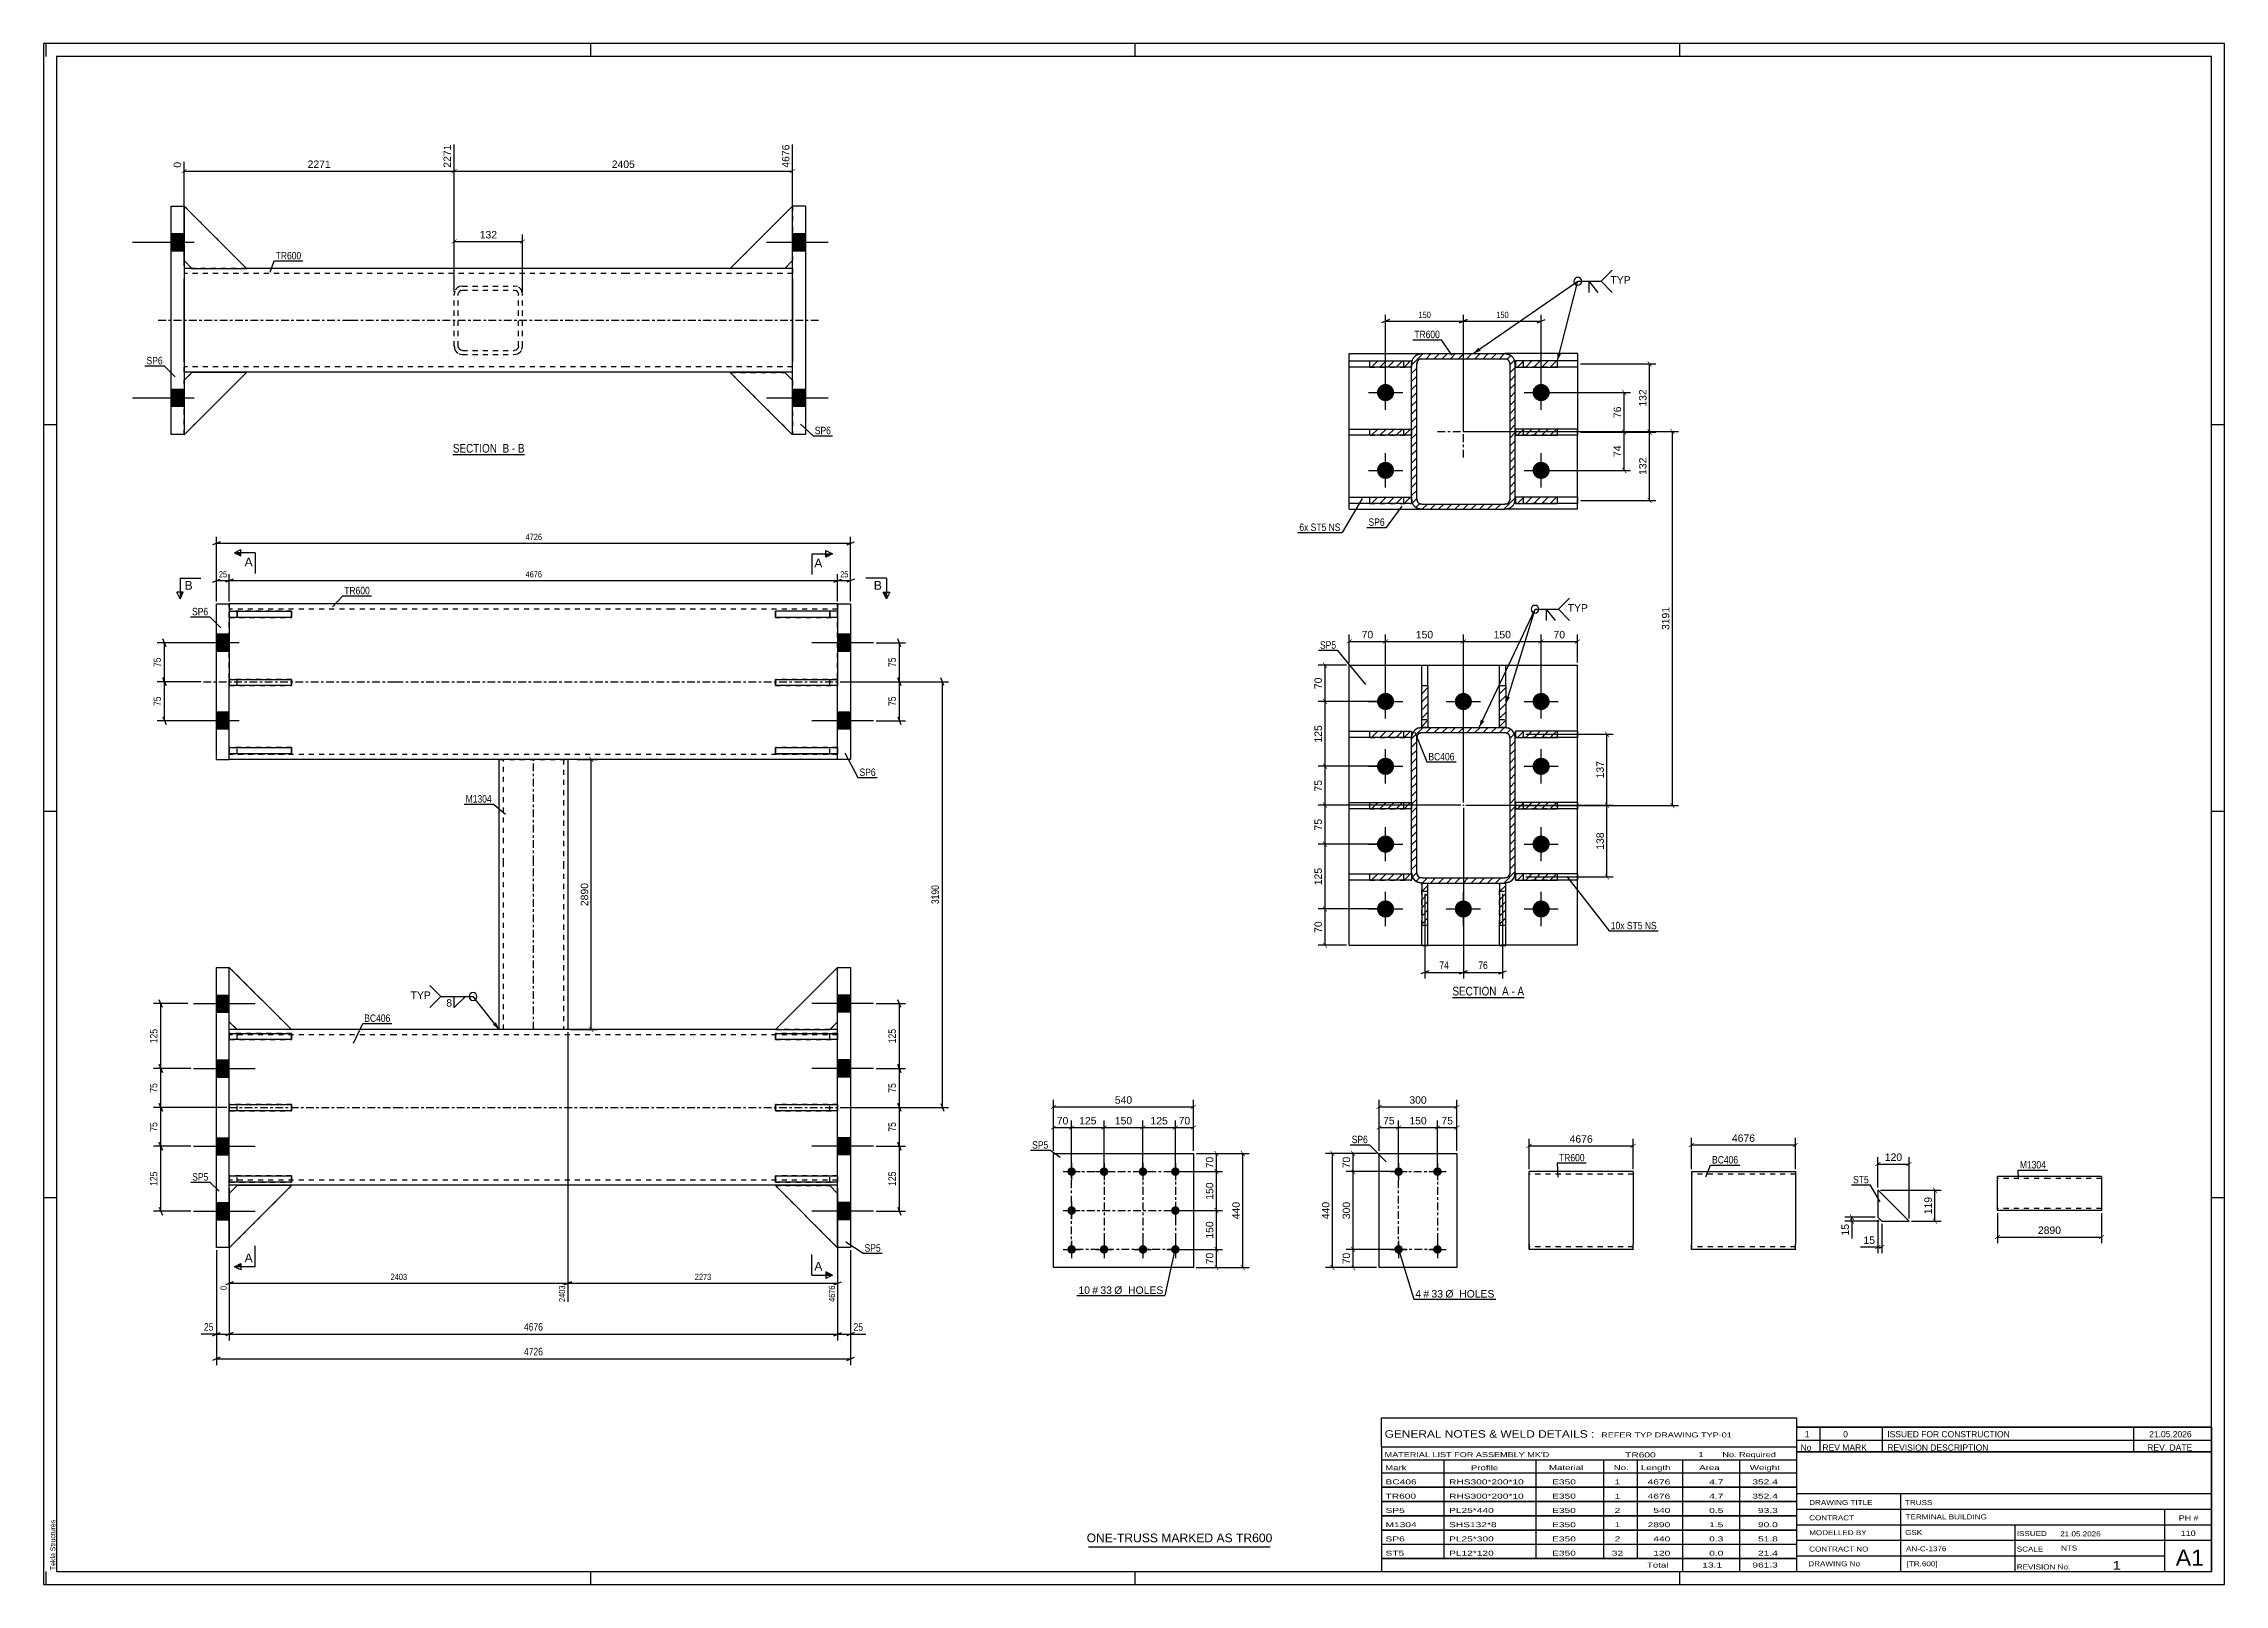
# Model space of a CAD drawing. Header units: millimetres. Extents: x 0 to 841, y 0 to 594.
import ezdxf

# ---------------------------------------------------------------- set-up
doc = ezdxf.new("R2010")
doc.units = ezdxf.units.MM
doc.linetypes.add('DXK_LINE_DOT2', pattern=[3.9198, 1.9599, -1.9599])
doc.linetypes.add('DXK_LINE_DOT3', pattern=[5.9187, 2.979, -0.9799, 0.9799, -0.9799])
doc.styles.add('Arial', font='arial.ttf', dxfattribs={"height": 0.2})
doc.styles.add('Arial Narrow', font='ARIALN.TTF', dxfattribs={"height": 0.2})

# ---------------------------------------------------------------- blocks, each defined once
blk = doc.blocks.new('Unknown-122566984-1134')
at = {"color": 5, "linetype": 'Continuous'}
for p, q in [((841, 594), (0, 594)), ((0, 594), (0, 0)), ((1, 589), (1, 594)), ((836, 589), (5, 589)), ((5, 589), (5, 5)), ((211, 589), (211, 594)), ((421, 589), (421, 594)), ((631, 589), (631, 594)), ((836, 5), (836, 589)), ((841, 0), (841, 594)), ((5, 447), (0, 447)), ((841, 447), (836, 447)), ((5, 298), (0, 298)), ((841, 298), (836, 298)), ((5, 149), (0, 149)), ((841, 149), (836, 149)), ((0, 0), (841, 0)), ((1, 0), (1, 5)), ((5, 5), (836, 5)), ((211, 0), (211, 5)), ((421, 0), (421, 5)), ((631, 0), (631, 5))]:
    blk.add_line(p, q, dxfattribs=at)
at = {"color": 174, "linetype": 'Continuous', "style": 'Arial'}
blk.add_text('Tekla Structures', height=1.9102, rotation=90, dxfattribs=at).set_placement((4.5, 5.5))
blk = doc.blocks.new('Unknown-122566984-13 - 2287')
at = {"color": 6, "linetype": 'Continuous'}
blk.add_line((543.28, 226.29), (570.93, 226.29), dxfattribs=at)
at = {"color": 0, "linetype": 'Continuous'}
blk.add_wipeout([(561.39, 227.04), (561.39, 230.54), (543.28, 230.54), (543.28, 227.04)], dxfattribs=at)
blk.add_wipeout([(565, 227.04), (565, 230.54), (562.44, 230.54), (562.44, 227.04)], dxfattribs=at)
at = {"color": 7, "linetype": 'Continuous', "style": 'Arial Narrow'}
blk.add_text('SECTION ', height=3.34, dxfattribs=at).set_placement((543.28, 227.04))
at = {"color": 0, "linetype": 'Continuous'}
blk.add_wipeout([(567.32, 227.04), (567.32, 230.54), (566.05, 230.54), (566.05, 227.04)], dxfattribs=at)
blk.add_wipeout([(570.93, 227.04), (570.93, 230.54), (568.37, 230.54), (568.37, 227.04)], dxfattribs=at)
at = {"color": 7, "linetype": 'Continuous', "style": 'Arial Narrow'}
for s, p in [('A', (562.44, 227.04)), ('-', (566.05, 227.04)), ('A', (568.37, 227.04))]:
    blk.add_text(s, height=3.34, dxfattribs=at).set_placement(p)
blk = doc.blocks.new('Unknown-122566984-14 - 1249')
at = {"color": 6, "linetype": 'Continuous'}
blk.add_line((157.82, 435.57), (185.47, 435.57), dxfattribs=at)
at = {"color": 0, "linetype": 'Continuous'}
blk.add_wipeout([(175.93, 436.32), (175.93, 439.82), (157.82, 439.82), (157.82, 436.32)], dxfattribs=at)
blk.add_wipeout([(179.53, 436.32), (179.53, 439.82), (176.98, 439.82), (176.98, 436.32)], dxfattribs=at)
at = {"color": 7, "linetype": 'Continuous', "style": 'Arial Narrow'}
blk.add_text('SECTION ', height=3.34, dxfattribs=at).set_placement((157.82, 436.32))
at = {"color": 0, "linetype": 'Continuous'}
blk.add_wipeout([(181.86, 436.32), (181.86, 439.82), (180.58, 439.82), (180.58, 436.32)], dxfattribs=at)
blk.add_wipeout([(185.47, 436.32), (185.47, 439.82), (182.91, 439.82), (182.91, 436.32)], dxfattribs=at)
at = {"color": 7, "linetype": 'Continuous', "style": 'Arial Narrow'}
for s, p in [('B', (176.98, 436.32)), ('-', (180.58, 436.32)), ('B', (182.91, 436.32))]:
    blk.add_text(s, height=3.34, dxfattribs=at).set_placement(p)
blk = doc.blocks.new('Bolt-122566984-1923 - 1876')
at = {"linetype": 'Continuous'}
for points in [[(396.45, 160.77, -1), (396.45, 157.47, -1)], [(408.95, 160.77, -1), (408.95, 157.47, -1)], [(423.95, 160.77, -1), (423.95, 157.47, -1)], [(436.45, 160.77, -1), (436.45, 157.47, -1)], [(396.45, 145.77, -1), (396.45, 142.47, -1)], [(436.45, 145.77, -1), (436.45, 142.47, -1)], [(396.45, 130.77, -1), (396.45, 127.47, -1)], [(408.95, 130.77, -1), (408.95, 127.47, -1)], [(423.95, 130.77, -1), (423.95, 127.47, -1)], [(436.45, 130.77, -1), (436.45, 127.47, -1)]]:
    blk.add_hatch(color=1, dxfattribs=at).paths.add_polyline_path(points)
at = {"color": 1, "linetype": 'Continuous'}
for p, q in [((396.45, 162.42), (396.45, 155.82)), ((408.95, 162.42), (408.95, 155.82)), ((423.95, 162.42), (423.95, 155.82)), ((436.45, 162.42), (436.45, 155.82)), ((393.15, 159.12), (399.75, 159.12)), ((405.65, 159.12), (412.25, 159.12)), ((420.65, 159.12), (427.25, 159.12)), ((433.15, 159.12), (439.75, 159.12)), ((393.15, 144.12), (399.75, 144.12)), ((396.45, 147.42), (396.45, 140.82)), ((433.15, 144.12), (439.75, 144.12)), ((436.45, 147.42), (436.45, 140.82)), ((393.15, 129.12), (399.75, 129.12)), ((396.45, 132.42), (396.45, 125.82)), ((405.65, 129.12), (412.25, 129.12)), ((408.95, 132.42), (408.95, 125.82)), ((420.65, 129.12), (427.25, 129.12)), ((423.95, 132.42), (423.95, 125.82)), ((433.15, 129.12), (439.75, 129.12)), ((436.45, 132.42), (436.45, 125.82))]:
    blk.add_line(p, q, dxfattribs=at)
blk = doc.blocks.new('Part-122566984-1892 - 1876')
at = {"color": 2, "linetype": 'Continuous'}
for p, q in [((389.45, 122.12), (389.45, 166.12)), ((389.45, 166.12), (443.45, 166.12)), ((443.45, 166.12), (443.45, 122.12)), ((443.45, 122.12), (389.45, 122.12))]:
    blk.add_line(p, q, dxfattribs=at)
blk = doc.blocks.new('Part-122566984-1611 - 1605')
at = {"color": 2, "linetype": 'Continuous'}
for p, q in [((592.9, 159.12), (572.9, 159.12)), ((572.9, 131.12), (572.9, 159.12)), ((613, 159.12), (593, 159.12)), ((613, 159.12), (613, 157.12)), ((613, 157.12), (613, 131.12)), ((572.9, 131.12), (572.9, 129.12)), ((592.9, 129.12), (572.9, 129.12)), ((613, 129.12), (593, 129.12)), ((613, 129.12), (613, 131.12))]:
    blk.add_line(p, q, dxfattribs=at)
at = {"color": 7, "linetype": 'DXK_LINE_DOT2'}
for p, q in [((592.9, 158.12), (572.9, 158.12)), ((613, 158.12), (593, 158.12)), ((572.9, 129.27), (572.9, 131.12)), ((572.9, 130.12), (572.9, 130.19)), ((592.9, 130.12), (572.9, 130.12)), ((613, 130.12), (593, 130.12)), ((613, 130.12), (613, 131.12)), ((613, 130.19), (613, 130.12)), ((613, 129.27), (613, 129.12))]:
    blk.add_line(p, q, dxfattribs=at)
blk = doc.blocks.new('Part-122566984-2838 - 2769')
at = {"color": 2, "linetype": 'Continuous'}
for p, q in [((306.21, 377.98), (306.21, 375.21)), ((306.21, 377.98), (311.21, 377.98)), ((306.21, 372.81), (306.21, 348.91)), ((311.21, 377.98), (311.21, 317.98)), ((306.21, 322.61), (306.21, 346.51)), ((306.21, 317.98), (306.21, 320.21)), ((311.21, 317.98), (306.21, 317.98))]:
    blk.add_line(p, q, dxfattribs=at)
at = {"color": 7, "linetype": 'DXK_LINE_DOT2'}
for p, q in [((306.21, 377.98), (306.21, 346.51)), ((306.21, 375.21), (306.21, 372.81)), ((306.21, 346.51), (306.21, 348.91)), ((306.21, 320.21), (306.21, 322.61))]:
    blk.add_line(p, q, dxfattribs=at)
blk = doc.blocks.new('Part-122566984-2773 - 2769')
at = {"color": 7, "linetype": 'DXK_LINE_DOT2'}
for p, q in [((95.61, 348.91), (71.61, 348.91)), ((71.61, 348.91), (71.61, 346.51)), ((71.61, 346.51), (95.61, 346.51)), ((74.61, 346.51), (74.61, 348.91)), ((95.61, 346.51), (95.61, 348.91))]:
    blk.add_line(p, q, dxfattribs=at)
blk = doc.blocks.new('Part-122566984-2771 - 2769')
at = {"color": 2, "linetype": 'Continuous'}
for p, q in [((71.61, 375.21), (95.61, 375.21)), ((71.61, 375.21), (71.61, 372.81)), ((95.61, 372.81), (71.61, 372.81)), ((95.61, 375.21), (95.61, 372.81))]:
    blk.add_line(p, q, dxfattribs=at)
at = {"color": 7, "linetype": 'DXK_LINE_DOT2'}
blk.add_line((74.61, 372.81), (74.61, 375.21), dxfattribs=at)
blk = doc.blocks.new('Part-122566984-2843 - 2769')
at = {"color": 2, "linetype": 'Continuous'}
for p, q in [((306.21, 237.88), (311.21, 237.88)), ((306.21, 212.44), (306.21, 237.88)), ((311.21, 237.88), (311.21, 129.88)), ((306.21, 184.94), (306.21, 210.04)), ((306.21, 157.44), (306.21, 182.54)), ((306.21, 129.88), (306.21, 155.04)), ((311.21, 129.88), (306.21, 129.88))]:
    blk.add_line(p, q, dxfattribs=at)
at = {"color": 7, "linetype": 'DXK_LINE_DOT2'}
for p, q in [((306.21, 210.04), (306.21, 212.44)), ((306.21, 182.54), (306.21, 184.94)), ((306.21, 155.04), (306.21, 157.44))]:
    blk.add_line(p, q, dxfattribs=at)
blk = doc.blocks.new('Part-122566984-2780 - 2769')
at = {"color": 2, "linetype": 'Continuous'}
for p, q in [((135.61, 377.98), (71.61, 377.98)), ((242.11, 377.98), (135.71, 377.98)), ((306.21, 377.98), (242.21, 377.98)), ((135.61, 317.98), (71.61, 317.98)), ((242.11, 317.98), (135.71, 317.98)), ((306.21, 317.98), (242.21, 317.98))]:
    blk.add_line(p, q, dxfattribs=at)
at = {"color": 7, "linetype": 'DXK_LINE_DOT2'}
for p, q in [((71.61, 317.98), (71.61, 377.98)), ((135.61, 375.98), (71.61, 375.98)), ((242.11, 375.98), (135.71, 375.98)), ((306.21, 375.98), (242.21, 375.98)), ((306.21, 317.98), (306.21, 377.98)), ((135.61, 319.98), (71.61, 319.98)), ((242.11, 319.98), (135.71, 319.98)), ((306.21, 319.98), (242.21, 319.98))]:
    blk.add_line(p, q, dxfattribs=at)
at = {"color": 7, "linetype": 'DXK_LINE_DOT3'}
for p, q in [((61.61, 347.98), (135.61, 347.98)), ((135.71, 347.98), (242.11, 347.98)), ((242.21, 347.98), (316.21, 347.98))]:
    blk.add_line(p, q, dxfattribs=at)
blk = doc.blocks.new('Part-122566984-2772 - 2769')
at = {"color": 2, "linetype": 'Continuous'}
for p, q in [((71.61, 320.21), (71.61, 322.61)), ((71.61, 322.61), (95.61, 322.61)), ((95.61, 320.21), (71.61, 320.21)), ((95.61, 322.61), (95.61, 320.21))]:
    blk.add_line(p, q, dxfattribs=at)
at = {"color": 7, "linetype": 'DXK_LINE_DOT2'}
blk.add_line((74.61, 320.21), (74.61, 322.61), dxfattribs=at)
blk = doc.blocks.new('Part-122566984-2774 - 2769')
at = {"color": 7, "linetype": 'DXK_LINE_DOT2'}
for p, q in [((95.61, 375.21), (71.61, 375.21)), ((71.61, 375.21), (71.61, 372.81)), ((71.61, 372.81), (95.61, 372.81)), ((74.61, 375.21), (74.61, 372.81)), ((95.61, 372.81), (95.61, 375.21))]:
    blk.add_line(p, q, dxfattribs=at)
blk = doc.blocks.new('Part-122566984-2775 - 2769')
at = {"color": 7, "linetype": 'DXK_LINE_DOT2'}
for p, q in [((95.61, 322.61), (71.61, 322.61)), ((71.61, 322.61), (71.61, 320.21)), ((71.61, 320.21), (95.61, 320.21)), ((74.61, 320.21), (74.61, 322.61)), ((95.61, 320.21), (95.61, 322.61))]:
    blk.add_line(p, q, dxfattribs=at)
blk = doc.blocks.new('Part-122566984-2855 - 2769')
at = {"color": 7, "linetype": 'DXK_LINE_DOT2'}
for p, q in [((306.21, 237.88), (282.21, 213.88)), ((306.21, 216.88), (306.21, 237.88)), ((282.21, 213.88), (303.21, 213.88)), ((303.21, 213.88), (306.21, 216.88))]:
    blk.add_line(p, q, dxfattribs=at)
blk = doc.blocks.new('Part-122566984-2785 - 2769')
at = {"color": 2, "linetype": 'Continuous'}
for p, q in [((74.61, 213.88), (71.61, 213.88)), ((135.61, 213.88), (95.61, 213.88)), ((242.11, 213.88), (135.71, 213.88)), ((282.21, 213.88), (242.21, 213.88)), ((306.21, 213.88), (303.21, 213.88)), ((135.61, 153.88), (71.61, 153.88)), ((242.11, 153.88), (135.71, 153.88)), ((306.21, 153.88), (242.21, 153.88))]:
    blk.add_line(p, q, dxfattribs=at)
at = {"color": 7, "linetype": 'DXK_LINE_DOT2'}
for p, q in [((71.61, 153.88), (71.61, 213.88)), ((135.61, 211.88), (71.61, 211.88)), ((95.61, 213.88), (74.61, 213.88)), ((242.11, 211.88), (135.71, 211.88)), ((306.21, 211.88), (242.21, 211.88)), ((303.21, 213.88), (282.21, 213.88)), ((306.21, 153.88), (306.21, 213.88)), ((135.61, 155.88), (71.61, 155.88)), ((242.11, 155.88), (135.71, 155.88)), ((306.21, 155.88), (242.21, 155.88))]:
    blk.add_line(p, q, dxfattribs=at)
at = {"color": 7, "linetype": 'DXK_LINE_DOT3'}
for p, q in [((71.61, 183.88), (135.61, 183.88)), ((135.71, 183.88), (242.11, 183.88)), ((242.21, 183.88), (306.21, 183.88))]:
    blk.add_line(p, q, dxfattribs=at)
blk = doc.blocks.new('Part-122566984-2857 - 2769')
at = {"color": 7, "linetype": 'DXK_LINE_DOT2'}
for p, q in [((74.61, 153.74), (71.61, 150.74)), ((71.61, 129.74), (95.61, 153.74)), ((95.61, 153.74), (74.61, 153.74)), ((71.61, 150.74), (71.61, 129.74))]:
    blk.add_line(p, q, dxfattribs=at)
blk = doc.blocks.new('Bolt-122566984-2786 - 2769')
at = {"linetype": 'Continuous'}
for points in [[(306.21, 227.18), (306.21, 220.58), (311.21, 220.58), (311.21, 227.18)], [(306.21, 227.18), (306.21, 220.58), (311.21, 220.58), (311.21, 227.18)], [(306.21, 227.18), (306.21, 220.58), (311.21, 220.58), (311.21, 227.18)], [(306.21, 202.18), (306.21, 195.58), (311.21, 195.58), (311.21, 202.18)], [(306.21, 202.18), (306.21, 195.58), (311.21, 195.58), (311.21, 202.18)], [(306.21, 172.18), (306.21, 165.58), (311.21, 165.58), (311.21, 172.18)], [(306.21, 172.18), (306.21, 165.58), (311.21, 165.58), (311.21, 172.18)], [(306.21, 147.18), (306.21, 140.58), (311.21, 140.58), (311.21, 147.18)], [(306.21, 147.18), (306.21, 140.58), (311.21, 140.58), (311.21, 147.18)], [(306.21, 147.18), (306.21, 140.58), (311.21, 140.58), (311.21, 147.18)]]:
    blk.add_hatch(color=1, dxfattribs=at).paths.add_polyline_path(points)
at = {"color": 1, "linetype": 'Continuous'}
for p, q in [((311.21, 227.18), (306.21, 227.18)), ((311.21, 227.18), (306.21, 227.18)), ((311.21, 227.18), (306.21, 227.18)), ((320.01, 223.88), (296.21, 223.88)), ((320.01, 223.88), (296.21, 223.88)), ((320.01, 223.88), (296.21, 223.88)), ((311.21, 220.58), (306.21, 220.58)), ((311.21, 220.58), (306.21, 220.58)), ((311.21, 220.58), (306.21, 220.58)), ((311.21, 202.18), (306.21, 202.18)), ((311.21, 202.18), (306.21, 202.18)), ((320.01, 198.88), (296.21, 198.88)), ((320.01, 198.88), (296.21, 198.88)), ((311.21, 195.58), (306.21, 195.58)), ((311.21, 195.58), (306.21, 195.58)), ((320.01, 168.88), (296.21, 168.88)), ((320.01, 168.88), (296.21, 168.88)), ((311.21, 172.18), (306.21, 172.18)), ((311.21, 172.18), (306.21, 172.18)), ((311.21, 165.58), (306.21, 165.58)), ((311.21, 165.58), (306.21, 165.58)), ((320.01, 143.88), (296.21, 143.88)), ((320.01, 143.88), (296.21, 143.88)), ((320.01, 143.88), (296.21, 143.88)), ((311.21, 147.18), (306.21, 147.18)), ((311.21, 147.18), (306.21, 147.18)), ((311.21, 147.18), (306.21, 147.18)), ((311.21, 140.58), (306.21, 140.58)), ((311.21, 140.58), (306.21, 140.58)), ((311.21, 140.58), (306.21, 140.58))]:
    blk.add_line(p, q, dxfattribs=at)
blk = doc.blocks.new('Part-122566984-2852 - 2769')
at = {"color": 7, "linetype": 'DXK_LINE_DOT2'}
for p, q in [((306.21, 157.44), (282.21, 157.44)), ((282.21, 157.44), (282.21, 155.04)), ((282.21, 155.04), (306.21, 155.04)), ((303.21, 155.04), (303.21, 157.44)), ((306.21, 155.04), (306.21, 157.44))]:
    blk.add_line(p, q, dxfattribs=at)
blk = doc.blocks.new('Bolt-122566984-2787 - 2769')
at = {"linetype": 'Continuous'}
for points in [[(306.21, 366.28), (306.21, 359.68), (311.21, 359.68), (311.21, 366.28)], [(306.21, 366.28), (306.21, 359.68), (311.21, 359.68), (311.21, 366.28)], [(306.21, 336.28), (306.21, 329.68), (311.21, 329.68), (311.21, 336.28)], [(306.21, 336.28), (306.21, 329.68), (311.21, 329.68), (311.21, 336.28)]]:
    blk.add_hatch(color=1, dxfattribs=at).paths.add_polyline_path(points)
at = {"color": 1, "linetype": 'Continuous'}
for p, q in [((320.01, 362.98), (296.21, 362.98)), ((320.01, 362.98), (296.21, 362.98)), ((311.21, 366.28), (306.21, 366.28)), ((311.21, 366.28), (306.21, 366.28)), ((311.21, 359.68), (306.21, 359.68)), ((311.21, 359.68), (306.21, 359.68)), ((320.01, 332.98), (296.21, 332.98)), ((320.01, 332.98), (296.21, 332.98)), ((311.21, 336.28), (306.21, 336.28)), ((311.21, 336.28), (306.21, 336.28)), ((311.21, 329.68), (306.21, 329.68)), ((311.21, 329.68), (306.21, 329.68))]:
    blk.add_line(p, q, dxfattribs=at)
blk = doc.blocks.new('Part-122566984-2851 - 2769')
at = {"color": 7, "linetype": 'DXK_LINE_DOT2'}
for p, q in [((306.21, 212.44), (282.21, 212.44)), ((282.21, 212.44), (282.21, 210.04)), ((303.21, 210.04), (303.21, 212.44)), ((306.21, 210.04), (306.21, 212.44)), ((282.21, 210.04), (306.21, 210.04))]:
    blk.add_line(p, q, dxfattribs=at)
blk = doc.blocks.new('Bolt-122566984-2788 - 2769')
at = {"linetype": 'Continuous'}
for points in [[(66.61, 227.18), (66.61, 220.58), (71.61, 220.58), (71.61, 227.18)], [(66.61, 227.18), (66.61, 220.58), (71.61, 220.58), (71.61, 227.18)], [(66.61, 227.18), (66.61, 220.58), (71.61, 220.58), (71.61, 227.18)], [(66.61, 202.18), (66.61, 195.58), (71.61, 195.58), (71.61, 202.18)], [(66.61, 202.18), (66.61, 195.58), (71.61, 195.58), (71.61, 202.18)], [(66.61, 172.18), (66.61, 165.58), (71.61, 165.58), (71.61, 172.18)], [(66.61, 172.18), (66.61, 165.58), (71.61, 165.58), (71.61, 172.18)], [(66.61, 147.18), (66.61, 140.58), (71.61, 140.58), (71.61, 147.18)], [(66.61, 147.18), (66.61, 140.58), (71.61, 140.58), (71.61, 147.18)], [(66.61, 147.18), (66.61, 140.58), (71.61, 140.58), (71.61, 147.18)]]:
    blk.add_hatch(color=1, dxfattribs=at).paths.add_polyline_path(points)
at = {"color": 1, "linetype": 'Continuous'}
for p, q in [((66.61, 227.18), (71.61, 227.18)), ((66.61, 227.18), (71.61, 227.18)), ((66.61, 227.18), (71.61, 227.18)), ((57.81, 223.88), (81.61, 223.88)), ((57.81, 223.88), (81.61, 223.88)), ((57.81, 223.88), (81.61, 223.88)), ((66.61, 220.58), (71.61, 220.58)), ((66.61, 220.58), (71.61, 220.58)), ((66.61, 220.58), (71.61, 220.58)), ((66.61, 202.18), (71.61, 202.18)), ((66.61, 202.18), (71.61, 202.18)), ((57.81, 198.88), (81.61, 198.88)), ((57.81, 198.88), (81.61, 198.88)), ((66.61, 195.58), (71.61, 195.58)), ((66.61, 195.58), (71.61, 195.58)), ((57.81, 168.88), (81.61, 168.88)), ((57.81, 168.88), (81.61, 168.88)), ((66.61, 172.18), (71.61, 172.18)), ((66.61, 172.18), (71.61, 172.18)), ((66.61, 165.58), (71.61, 165.58)), ((66.61, 165.58), (71.61, 165.58)), ((57.81, 143.88), (81.61, 143.88)), ((57.81, 143.88), (81.61, 143.88)), ((57.81, 143.88), (81.61, 143.88)), ((66.61, 147.18), (71.61, 147.18)), ((66.61, 147.18), (71.61, 147.18)), ((66.61, 147.18), (71.61, 147.18)), ((66.61, 140.58), (71.61, 140.58)), ((66.61, 140.58), (71.61, 140.58)), ((66.61, 140.58), (71.61, 140.58))]:
    blk.add_line(p, q, dxfattribs=at)
blk = doc.blocks.new('Bolt-122566984-2789 - 2769')
at = {"linetype": 'Continuous'}
for points in [[(66.61, 366.28), (66.61, 359.68), (71.61, 359.68), (71.61, 366.28)], [(66.61, 366.28), (66.61, 359.68), (71.61, 359.68), (71.61, 366.28)], [(66.61, 336.28), (66.61, 329.68), (71.61, 329.68), (71.61, 336.28)], [(66.61, 336.28), (66.61, 329.68), (71.61, 329.68), (71.61, 336.28)]]:
    blk.add_hatch(color=1, dxfattribs=at).paths.add_polyline_path(points)
at = {"color": 1, "linetype": 'Continuous'}
for p, q in [((75.41, 362.98), (51.61, 362.98)), ((75.41, 362.98), (51.61, 362.98)), ((71.61, 366.28), (66.61, 366.28)), ((71.61, 366.28), (66.61, 366.28)), ((71.61, 359.68), (66.61, 359.68)), ((71.61, 359.68), (66.61, 359.68)), ((75.41, 332.98), (51.61, 332.98)), ((75.41, 332.98), (51.61, 332.98)), ((71.61, 336.28), (66.61, 336.28)), ((71.61, 336.28), (66.61, 336.28)), ((71.61, 329.68), (66.61, 329.68)), ((71.61, 329.68), (66.61, 329.68))]:
    blk.add_line(p, q, dxfattribs=at)
blk = doc.blocks.new('Part-122566984-2848 - 2769')
at = {"color": 2, "linetype": 'Continuous'}
for p, q in [((175.71, 277.98), (175.71, 317.98)), ((202.11, 317.98), (202.11, 277.98)), ((175.71, 213.88), (175.71, 277.88)), ((202.11, 277.88), (202.11, 213.88))]:
    blk.add_line(p, q, dxfattribs=at)
at = {"color": 7, "linetype": 'DXK_LINE_DOT2'}
for p, q in [((175.71, 317.98), (202.11, 317.98)), ((177.31, 277.98), (177.31, 317.98)), ((200.51, 317.98), (200.51, 277.98)), ((177.31, 213.88), (177.31, 277.88)), ((200.51, 277.88), (200.51, 213.88)), ((202.11, 213.88), (175.71, 213.88))]:
    blk.add_line(p, q, dxfattribs=at)
at = {"color": 7, "linetype": 'DXK_LINE_DOT3'}
for p, q in [((188.91, 277.98), (188.91, 317.98)), ((188.91, 213.88), (188.91, 277.88))]:
    blk.add_line(p, q, dxfattribs=at)
blk = doc.blocks.new('Part-122566984-2817 - 2769')
at = {"color": 7, "linetype": 'DXK_LINE_DOT2'}
for p, q in [((95.61, 157.44), (71.61, 157.44)), ((71.61, 157.44), (71.61, 155.04)), ((71.61, 155.04), (95.61, 155.04)), ((74.61, 155.04), (74.61, 157.44)), ((95.61, 155.04), (95.61, 157.44))]:
    blk.add_line(p, q, dxfattribs=at)
blk = doc.blocks.new('Part-122566984-2810 - 2769')
at = {"color": 2, "linetype": 'Continuous'}
for p, q in [((71.61, 346.51), (71.61, 348.91)), ((71.61, 348.91), (95.61, 348.91)), ((95.61, 346.51), (71.61, 346.51)), ((95.61, 348.91), (95.61, 346.51))]:
    blk.add_line(p, q, dxfattribs=at)
at = {"color": 7, "linetype": 'DXK_LINE_DOT2'}
blk.add_line((74.61, 346.51), (74.61, 348.91), dxfattribs=at)
blk = doc.blocks.new('Part-122566984-2811 - 2769')
at = {"color": 7, "linetype": 'DXK_LINE_DOT2'}
for p, q in [((306.21, 322.61), (282.21, 322.61)), ((282.21, 322.61), (282.21, 320.21)), ((282.21, 320.21), (306.21, 320.21)), ((303.21, 320.21), (303.21, 322.61)), ((306.21, 320.21), (306.21, 322.61))]:
    blk.add_line(p, q, dxfattribs=at)
blk = doc.blocks.new('Part-122566984-2812 - 2769')
at = {"color": 7, "linetype": 'DXK_LINE_DOT2'}
for p, q in [((306.21, 375.21), (282.21, 375.21)), ((282.21, 375.21), (282.21, 372.81)), ((282.21, 372.81), (306.21, 372.81)), ((303.21, 375.21), (303.21, 372.81)), ((306.21, 372.81), (306.21, 375.21))]:
    blk.add_line(p, q, dxfattribs=at)
blk = doc.blocks.new('Part-122566984-2813 - 2769')
at = {"color": 7, "linetype": 'DXK_LINE_DOT2'}
for p, q in [((306.21, 348.91), (282.21, 348.91)), ((282.21, 348.91), (282.21, 346.51)), ((282.21, 346.51), (306.21, 346.51)), ((303.21, 346.51), (303.21, 348.91)), ((306.21, 346.51), (306.21, 348.91))]:
    blk.add_line(p, q, dxfattribs=at)
blk = doc.blocks.new('Part-122566984-2821 - 2769')
at = {"color": 2, "linetype": 'Continuous'}
for p, q in [((71.61, 210.04), (71.61, 212.44)), ((71.61, 212.44), (95.61, 212.44)), ((95.61, 212.44), (95.61, 210.04)), ((95.61, 210.04), (71.61, 210.04))]:
    blk.add_line(p, q, dxfattribs=at)
at = {"color": 7, "linetype": 'DXK_LINE_DOT2'}
blk.add_line((74.61, 210.04), (74.61, 212.44), dxfattribs=at)
blk = doc.blocks.new('Part-122566984-2814 - 2769')
at = {"color": 2, "linetype": 'Continuous'}
for p, q in [((282.21, 322.61), (306.21, 322.61)), ((282.21, 320.21), (282.21, 322.61)), ((306.21, 320.21), (282.21, 320.21)), ((306.21, 322.61), (306.21, 320.21))]:
    blk.add_line(p, q, dxfattribs=at)
at = {"color": 7, "linetype": 'DXK_LINE_DOT2'}
blk.add_line((303.21, 320.21), (303.21, 322.61), dxfattribs=at)
blk = doc.blocks.new('Part-122566984-2815 - 2769')
at = {"color": 2, "linetype": 'Continuous'}
for p, q in [((306.21, 375.21), (282.21, 375.21)), ((282.21, 372.81), (282.21, 375.21)), ((306.21, 372.81), (282.21, 372.81)), ((306.21, 375.21), (306.21, 372.81))]:
    blk.add_line(p, q, dxfattribs=at)
at = {"color": 7, "linetype": 'DXK_LINE_DOT2'}
blk.add_line((303.21, 372.81), (303.21, 375.21), dxfattribs=at)
blk = doc.blocks.new('Part-122566984-2816 - 2769')
at = {"color": 2, "linetype": 'Continuous'}
for p, q in [((282.21, 348.91), (306.21, 348.91)), ((282.21, 346.51), (282.21, 348.91)), ((306.21, 346.51), (282.21, 346.51)), ((306.21, 348.91), (306.21, 346.51))]:
    blk.add_line(p, q, dxfattribs=at)
at = {"color": 7, "linetype": 'DXK_LINE_DOT2'}
blk.add_line((303.21, 346.51), (303.21, 348.91), dxfattribs=at)
blk = doc.blocks.new('Part-122566984-2818 - 2769')
at = {"color": 7, "linetype": 'DXK_LINE_DOT2'}
for p, q in [((95.61, 212.44), (71.61, 212.44)), ((71.61, 212.44), (71.61, 210.04)), ((74.61, 210.04), (74.61, 212.44)), ((95.61, 210.04), (95.61, 212.44)), ((71.61, 210.04), (95.61, 210.04))]:
    blk.add_line(p, q, dxfattribs=at)
blk = doc.blocks.new('Part-122566984-2819 - 2769')
at = {"color": 7, "linetype": 'DXK_LINE_DOT2'}
for p, q in [((95.61, 184.94), (71.61, 184.94)), ((71.61, 184.94), (71.61, 182.54)), ((71.61, 182.54), (95.61, 182.54)), ((74.61, 182.54), (74.61, 184.94)), ((95.61, 182.54), (95.61, 184.94))]:
    blk.add_line(p, q, dxfattribs=at)
blk = doc.blocks.new('Part-122566984-2820 - 2769')
at = {"color": 2, "linetype": 'Continuous'}
for p, q in [((71.61, 155.04), (71.61, 157.44)), ((71.61, 157.44), (95.61, 157.44)), ((95.61, 155.04), (71.61, 155.04)), ((95.61, 157.44), (95.61, 155.04))]:
    blk.add_line(p, q, dxfattribs=at)
at = {"color": 7, "linetype": 'DXK_LINE_DOT2'}
blk.add_line((74.61, 155.04), (74.61, 157.44), dxfattribs=at)
blk = doc.blocks.new('Part-122566984-2822 - 2769')
at = {"color": 2, "linetype": 'Continuous'}
for p, q in [((282.21, 212.44), (306.21, 212.44)), ((282.21, 210.04), (282.21, 212.44)), ((306.21, 212.44), (306.21, 210.04)), ((306.21, 210.04), (282.21, 210.04))]:
    blk.add_line(p, q, dxfattribs=at)
at = {"color": 7, "linetype": 'DXK_LINE_DOT2'}
blk.add_line((303.21, 210.04), (303.21, 212.44), dxfattribs=at)
blk = doc.blocks.new('Part-122566984-2823 - 2769')
at = {"color": 2, "linetype": 'Continuous'}
for p, q in [((282.21, 184.94), (306.21, 184.94)), ((282.21, 182.54), (282.21, 184.94)), ((306.21, 182.54), (282.21, 182.54)), ((306.21, 184.94), (306.21, 182.54))]:
    blk.add_line(p, q, dxfattribs=at)
at = {"color": 7, "linetype": 'DXK_LINE_DOT2'}
blk.add_line((303.21, 182.54), (303.21, 184.94), dxfattribs=at)
blk = doc.blocks.new('Part-122566984-2828 - 2769')
at = {"color": 2, "linetype": 'Continuous'}
for p, q in [((66.61, 317.98), (66.61, 377.98)), ((66.61, 377.98), (71.61, 377.98)), ((71.61, 377.98), (71.61, 375.21)), ((71.61, 372.81), (71.61, 348.91)), ((71.61, 322.61), (71.61, 346.51)), ((71.61, 317.98), (71.61, 320.21)), ((66.61, 317.98), (71.61, 317.98))]:
    blk.add_line(p, q, dxfattribs=at)
at = {"color": 7, "linetype": 'DXK_LINE_DOT2'}
for p, q in [((71.61, 377.98), (71.61, 346.51)), ((71.61, 375.21), (71.61, 372.81)), ((71.61, 346.51), (71.61, 348.91)), ((71.61, 320.21), (71.61, 322.61))]:
    blk.add_line(p, q, dxfattribs=at)
blk = doc.blocks.new('Part-122566984-2833 - 2769')
at = {"color": 2, "linetype": 'Continuous'}
for p, q in [((66.61, 129.88), (66.61, 237.88)), ((66.61, 237.88), (71.61, 237.88)), ((71.61, 212.44), (71.61, 237.88)), ((71.61, 184.94), (71.61, 210.04)), ((71.61, 157.44), (71.61, 182.54)), ((71.61, 129.88), (71.61, 155.04)), ((71.61, 129.88), (66.61, 129.88))]:
    blk.add_line(p, q, dxfattribs=at)
at = {"color": 7, "linetype": 'DXK_LINE_DOT2'}
for p, q in [((71.61, 210.04), (71.61, 212.44)), ((71.61, 182.54), (71.61, 184.94)), ((71.61, 155.04), (71.61, 157.44))]:
    blk.add_line(p, q, dxfattribs=at)
blk = doc.blocks.new('Part-122566984-2849 - 2769')
at = {"color": 2, "linetype": 'Continuous'}
for p, q in [((282.21, 157.44), (306.21, 157.44)), ((282.21, 155.04), (282.21, 157.44)), ((306.21, 155.04), (282.21, 155.04)), ((306.21, 157.44), (306.21, 155.04))]:
    blk.add_line(p, q, dxfattribs=at)
at = {"color": 7, "linetype": 'DXK_LINE_DOT2'}
blk.add_line((303.21, 155.04), (303.21, 157.44), dxfattribs=at)
blk = doc.blocks.new('Part-122566984-2850 - 2769')
at = {"color": 7, "linetype": 'DXK_LINE_DOT2'}
for p, q in [((306.21, 184.94), (282.21, 184.94)), ((282.21, 184.94), (282.21, 182.54)), ((282.21, 182.54), (306.21, 182.54)), ((303.21, 182.54), (303.21, 184.94)), ((306.21, 182.54), (306.21, 184.94))]:
    blk.add_line(p, q, dxfattribs=at)
blk = doc.blocks.new('Part-122566984-2853 - 2769')
at = {"color": 7, "linetype": 'DXK_LINE_DOT2'}
for p, q in [((282.21, 153.74), (303.21, 153.74)), ((306.21, 129.74), (282.21, 153.74)), ((303.21, 153.74), (306.21, 150.74)), ((306.21, 150.74), (306.21, 129.74))]:
    blk.add_line(p, q, dxfattribs=at)
blk = doc.blocks.new('Part-122566984-2854 - 2769')
at = {"color": 2, "linetype": 'Continuous'}
for p, q in [((306.21, 129.74), (282.21, 153.74)), ((303.21, 153.74), (282.21, 153.74)), ((303.21, 153.74), (306.21, 150.74)), ((306.21, 129.88), (306.21, 129.74))]:
    blk.add_line(p, q, dxfattribs=at)
at = {"color": 7, "linetype": 'DXK_LINE_DOT2'}
blk.add_line((306.21, 129.88), (306.21, 150.74), dxfattribs=at)
blk = doc.blocks.new('Part-122566984-2856 - 2769')
at = {"color": 2, "linetype": 'Continuous'}
for p, q in [((306.21, 237.88), (282.21, 213.88)), ((282.21, 213.88), (303.21, 213.88)), ((303.21, 213.88), (306.21, 216.88))]:
    blk.add_line(p, q, dxfattribs=at)
at = {"color": 7, "linetype": 'DXK_LINE_DOT2'}
blk.add_line((306.21, 216.88), (306.21, 237.88), dxfattribs=at)
blk = doc.blocks.new('Part-122566984-2858 - 2769')
at = {"color": 2, "linetype": 'Continuous'}
for p, q in [((71.61, 150.74), (74.61, 153.74)), ((71.61, 129.74), (95.61, 153.74)), ((95.61, 153.74), (74.61, 153.74)), ((71.61, 129.88), (71.61, 129.74))]:
    blk.add_line(p, q, dxfattribs=at)
at = {"color": 7, "linetype": 'DXK_LINE_DOT2'}
blk.add_line((71.61, 129.74), (71.61, 150.74), dxfattribs=at)
blk = doc.blocks.new('Part-122566984-2859 - 2769')
at = {"color": 7, "linetype": 'DXK_LINE_DOT2'}
for p, q in [((71.61, 216.88), (71.61, 237.88)), ((71.61, 237.88), (95.61, 213.88)), ((74.61, 213.88), (71.61, 216.88)), ((95.61, 213.88), (74.61, 213.88))]:
    blk.add_line(p, q, dxfattribs=at)
blk = doc.blocks.new('Part-122566984-2860 - 2769')
at = {"color": 2, "linetype": 'Continuous'}
for p, q in [((71.61, 237.88), (95.61, 213.88)), ((74.61, 213.88), (71.61, 216.88)), ((95.61, 213.88), (74.61, 213.88))]:
    blk.add_line(p, q, dxfattribs=at)
at = {"color": 7, "linetype": 'DXK_LINE_DOT2'}
blk.add_line((71.61, 216.88), (71.61, 237.88), dxfattribs=at)
blk = doc.blocks.new('Part-122566984-2861 - 2769')
at = {"color": 2, "linetype": 'Continuous'}
for p, q in [((71.61, 182.54), (71.61, 184.94)), ((71.61, 184.94), (95.61, 184.94)), ((95.61, 182.54), (71.61, 182.54)), ((95.61, 184.94), (95.61, 182.54))]:
    blk.add_line(p, q, dxfattribs=at)
at = {"color": 7, "linetype": 'DXK_LINE_DOT2'}
blk.add_line((74.61, 182.54), (74.61, 184.94), dxfattribs=at)
blk = doc.blocks.new('Bolt-122566984-1771 - 1713')
at = {"linetype": 'Continuous'}
for points in [[(522.53, 160.77, -1), (522.53, 157.47, -1)], [(537.53, 160.77, -1), (537.53, 157.47, -1)], [(522.53, 130.77, -1), (522.53, 127.47, -1)], [(537.53, 130.77, -1), (537.53, 127.47, -1)]]:
    blk.add_hatch(color=1, dxfattribs=at).paths.add_polyline_path(points)
at = {"color": 1, "linetype": 'Continuous'}
for p, q in [((522.53, 162.42), (522.53, 155.82)), ((537.53, 162.42), (537.53, 155.82)), ((519.23, 159.12), (525.83, 159.12)), ((534.23, 159.12), (540.83, 159.12)), ((519.23, 129.12), (525.83, 129.12)), ((522.53, 132.42), (522.53, 125.82)), ((534.23, 129.12), (540.83, 129.12)), ((537.53, 132.42), (537.53, 125.82))]:
    blk.add_line(p, q, dxfattribs=at)
blk = doc.blocks.new('Part-122566984-1776 - 1713')
at = {"color": 2, "linetype": 'Continuous'}
for p, q in [((515.03, 122.12), (515.03, 166.12)), ((515.03, 166.12), (545.03, 166.12)), ((545.03, 166.12), (545.03, 122.12)), ((545.03, 122.12), (515.03, 122.12))]:
    blk.add_line(p, q, dxfattribs=at)
blk = doc.blocks.new('Part-122566984-2369 - 2287')
at = {"linetype": 'Continuous'}
h = blk.add_hatch(dxfattribs=at)
h.set_pattern_fill('', scale=0.7, style=0, pattern_type=0)
h.set_pattern_definition([(45, (567.6686, 328.9399), (-1.57154, 1.57154), [])])
h.paths.add_polyline_path([(583.77, 328.94), (567.67, 328.94), (567.67, 326.54), (583.77, 326.54)])
at = {"color": 7, "linetype": 'DXK_LINE_DOT2'}
for p, q in [((567.67, 326.54), (567.67, 328.94)), ((583.77, 328.94), (567.67, 328.94)), ((570.67, 326.54), (570.67, 328.94)), ((583.77, 326.54), (567.67, 326.54))]:
    blk.add_line(p, q, dxfattribs=at)
at = {"color": 2, "linetype": 'Continuous'}
for p, q in [((583.77, 328.94), (567.67, 328.94)), ((567.67, 328.94), (567.67, 326.54)), ((591.67, 328.94), (583.77, 328.94)), ((583.77, 326.54), (583.77, 328.94)), ((591.67, 326.54), (591.67, 328.94)), ((567.67, 326.54), (583.77, 326.54)), ((591.67, 326.54), (583.77, 326.54))]:
    blk.add_line(p, q, dxfattribs=at)
blk = doc.blocks.new('Part-122566984-2305 - 2287')
at = {"linetype": 'Continuous'}
h = blk.add_hatch(dxfattribs=at)
h.set_pattern_fill('', scale=0.7, style=0, pattern_type=0)
h.set_pattern_definition([(45, (567.2102, 472.0076), (-1.571545, 1.571545), [])])
h.paths.add_polyline_path([(567.51, 470.48), (567.21, 472.01), (566.34, 473.31), (565.05, 474.17), (563.51, 474.48), (531.51, 474.48), (529.98, 474.17), (528.69, 473.31), (527.82, 472.01), (527.51, 470.48), (527.51, 418.48), (527.82, 416.95), (528.69, 415.65), (529.98, 414.78), (531.51, 414.48), (563.51, 414.48), (565.05, 414.78), (566.34, 415.65), (567.21, 416.95), (567.51, 418.48)])
h.paths.add_polyline_path([(565.36, 417.71), (564.93, 417.06), (564.28, 416.63), (563.51, 416.48), (531.51, 416.48), (530.75, 416.63), (530.1, 417.06), (529.67, 417.71), (529.51, 418.48), (529.51, 470.48), (529.67, 471.24), (530.1, 471.89), (530.75, 472.32), (531.51, 472.48), (563.51, 472.48), (564.28, 472.32), (564.93, 471.89), (565.36, 471.24), (565.51, 470.48), (565.51, 418.48)])
at = {"color": 7, "linetype": 'DXK_LINE_DOT2'}
for p, q in [((527.51, 470.48), (527.82, 472.01)), ((529.67, 471.24), (529.51, 470.48)), ((529.98, 474.17), (531.51, 474.48)), ((531.51, 472.48), (530.75, 472.32)), ((531.51, 474.48), (563.51, 474.48)), ((531.51, 472.48), (563.51, 472.48)), ((563.51, 474.48), (565.05, 474.17)), ((564.28, 472.32), (563.51, 472.48)), ((565.51, 470.48), (565.36, 471.24)), ((567.21, 472.01), (567.51, 470.48)), ((527.51, 418.48), (527.51, 470.48)), ((529.51, 418.48), (529.51, 470.48)), ((565.51, 418.48), (565.51, 470.48)), ((567.51, 418.48), (567.51, 470.48)), ((527.82, 416.95), (527.51, 418.48)), ((529.51, 418.48), (529.67, 417.71)), ((531.51, 414.48), (529.98, 414.78)), ((530.75, 416.63), (531.51, 416.48)), ((531.51, 416.48), (563.51, 416.48)), ((531.51, 414.48), (563.51, 414.48)), ((563.51, 416.48), (564.28, 416.63)), ((565.05, 414.78), (563.51, 414.48)), ((565.36, 417.71), (565.51, 418.48)), ((567.51, 418.48), (567.21, 416.95))]:
    blk.add_line(p, q, dxfattribs=at)
at = {"color": 2, "linetype": 'Continuous'}
for p, q in [((527.82, 472.01), (527.51, 470.48)), ((529.51, 470.48), (529.67, 471.24)), ((531.51, 474.48), (529.98, 474.17)), ((530.75, 472.32), (531.51, 472.48)), ((531.51, 474.48), (563.51, 474.48)), ((531.51, 472.48), (563.51, 472.48)), ((565.05, 474.17), (563.51, 474.48)), ((563.51, 472.48), (564.28, 472.32)), ((565.36, 471.24), (565.51, 470.48)), ((567.51, 470.48), (567.21, 472.01)), ((527.51, 418.48), (527.51, 470.48)), ((529.51, 418.48), (529.51, 470.48)), ((565.51, 418.48), (565.51, 470.48)), ((567.51, 418.48), (567.51, 470.48)), ((527.51, 418.48), (527.82, 416.95)), ((529.67, 417.71), (529.51, 418.48)), ((529.98, 414.78), (531.51, 414.48)), ((531.51, 416.48), (530.75, 416.63)), ((531.51, 416.48), (563.51, 416.48)), ((531.51, 414.48), (563.51, 414.48)), ((564.28, 416.63), (563.51, 416.48)), ((563.51, 414.48), (565.05, 414.78)), ((565.51, 418.48), (565.36, 417.71)), ((567.21, 416.95), (567.51, 418.48))]:
    blk.add_line(p, q, dxfattribs=at)
at = {"color": 7, "linetype": 'DXK_LINE_DOT3'}
for p, q in [((547.51, 434.48), (547.51, 454.48)), ((537.51, 444.48), (557.51, 444.48))]:
    blk.add_line(p, q, dxfattribs=at)
at = {"color": 7, "linetype": 'DXK_LINE_DOT2'}
for centre, radius, start, end in [((531.51, 470.48), 4, 112.5, 157.5), ((531.51, 470.48), 2, 112.5, 157.5), ((563.51, 470.48), 2, 22.5, 67.5), ((563.51, 470.48), 4, 22.5, 67.5), ((531.51, 418.48), 4, 202.5, 247.5), ((531.51, 418.48), 2, 202.5, 247.5), ((563.51, 418.48), 2, 292.5, 337.5), ((563.51, 418.48), 4, 292.5, 337.5)]:
    blk.add_arc(centre, radius, start, end, dxfattribs=at)
at = {"color": 2, "linetype": 'Continuous'}
for centre, radius, start, end in [((531.51, 470.48), 4, 112.5, 157.5), ((531.51, 470.48), 2, 112.5, 157.5), ((563.51, 470.48), 2, 22.5, 67.5), ((563.51, 470.48), 4, 22.5, 67.5), ((531.51, 418.48), 4, 202.5, 247.5), ((531.51, 418.48), 2, 202.5, 247.5), ((563.51, 418.48), 2, 292.5, 337.5), ((563.51, 418.48), 4, 292.5, 337.5)]:
    blk.add_arc(centre, radius, start, end, dxfattribs=at)
blk = doc.blocks.new('Bolt-122566984-2294 - 2287')
at = {"linetype": 'Continuous'}
for points in [[(514.21, 459.48, -1), (520.81, 459.48, -1)], [(574.21, 459.48, -1), (580.81, 459.48, -1)], [(514.21, 429.48, -1), (520.81, 429.48, -1)], [(574.21, 429.48, -1), (580.81, 429.48, -1)]]:
    blk.add_hatch(color=1, dxfattribs=at).paths.add_polyline_path(points)
at = {"color": 1, "linetype": 'Continuous'}
for p, q in [((517.51, 452.88), (517.51, 466.08)), ((577.51, 452.88), (577.51, 466.08)), ((510.91, 459.48), (524.11, 459.48)), ((570.91, 459.48), (584.11, 459.48)), ((510.91, 429.48), (524.11, 429.48)), ((517.51, 422.88), (517.51, 436.08)), ((570.91, 429.48), (584.11, 429.48)), ((577.51, 422.88), (577.51, 436.08))]:
    blk.add_line(p, q, dxfattribs=at)
blk = doc.blocks.new('Bolt-122566984-2295 - 2287')
at = {"linetype": 'Continuous'}
for points in [[(514.21, 340.38, -1), (520.81, 340.38, -1)], [(544.21, 340.38, -1), (550.81, 340.38, -1)], [(574.21, 340.38, -1), (580.81, 340.38, -1)], [(514.21, 315.38, -1), (520.81, 315.38, -1)], [(574.21, 315.38, -1), (580.81, 315.38, -1)], [(514.21, 285.38, -1), (520.81, 285.38, -1)], [(574.21, 285.38, -1), (580.81, 285.38, -1)], [(514.21, 260.38, -1), (520.81, 260.38, -1)], [(544.21, 260.38, -1), (550.81, 260.38, -1)], [(574.21, 260.38, -1), (580.81, 260.38, -1)]]:
    blk.add_hatch(color=1, dxfattribs=at).paths.add_polyline_path(points)
at = {"color": 1, "linetype": 'Continuous'}
for p, q in [((517.51, 333.78), (517.51, 346.98)), ((547.51, 333.78), (547.51, 346.98)), ((577.51, 333.78), (577.51, 346.98)), ((510.91, 340.38), (524.11, 340.38)), ((540.91, 340.38), (554.11, 340.38)), ((570.91, 340.38), (584.11, 340.38)), ((517.51, 308.78), (517.51, 321.98)), ((577.51, 308.78), (577.51, 321.98)), ((510.91, 315.38), (524.11, 315.38)), ((570.91, 315.38), (584.11, 315.38)), ((517.51, 278.78), (517.51, 291.98)), ((577.51, 278.78), (577.51, 291.98)), ((510.91, 285.38), (524.11, 285.38)), ((570.91, 285.38), (584.11, 285.38)), ((517.51, 253.78), (517.51, 266.98)), ((547.51, 253.78), (547.51, 266.98)), ((577.51, 253.78), (577.51, 266.98)), ((510.91, 260.38), (524.11, 260.38)), ((540.91, 260.38), (554.11, 260.38)), ((570.91, 260.38), (584.11, 260.38))]:
    blk.add_line(p, q, dxfattribs=at)
blk = doc.blocks.new('Part-122566984-2300 - 2287')
at = {"linetype": 'Continuous'}
h = blk.add_hatch(dxfattribs=at)
h.set_pattern_fill('', scale=0.7, style=0, pattern_type=0)
h.set_pattern_definition([(45, (567.2102, 327.9076), (-1.571545, 1.571545), [])])
h.paths.add_polyline_path([(567.51, 326.38), (567.21, 327.91), (566.34, 329.21), (565.05, 330.07), (563.51, 330.38), (531.51, 330.38), (529.98, 330.07), (528.69, 329.21), (527.82, 327.91), (527.51, 326.38), (527.51, 274.38), (527.82, 272.85), (528.69, 271.55), (529.98, 270.68), (531.51, 270.38), (563.51, 270.38), (565.05, 270.68), (566.34, 271.55), (567.21, 272.85), (567.51, 274.38)])
h.paths.add_polyline_path([(565.36, 273.61), (564.93, 272.96), (564.28, 272.53), (563.51, 272.38), (531.51, 272.38), (530.75, 272.53), (530.1, 272.96), (529.67, 273.61), (529.51, 274.38), (529.51, 326.38), (529.67, 327.14), (530.1, 327.79), (530.75, 328.22), (531.51, 328.38), (563.51, 328.38), (564.28, 328.22), (564.93, 327.79), (565.36, 327.14), (565.51, 326.38), (565.51, 274.38)])
blk.add_hatch(color=30, dxfattribs=at).paths.add_polyline_path([(547.51, 300.28, -1), (547.51, 300.48, -1)])
at = {"color": 7, "linetype": 'DXK_LINE_DOT2'}
for p, q in [((529.98, 330.07), (531.51, 330.38)), ((531.51, 328.38), (530.75, 328.22)), ((531.51, 330.38), (563.51, 330.38)), ((531.51, 328.38), (563.51, 328.38)), ((563.51, 330.38), (565.05, 330.07)), ((564.28, 328.22), (563.51, 328.38)), ((527.51, 326.38), (527.82, 327.91)), ((527.51, 274.38), (527.51, 326.38)), ((529.67, 327.14), (529.51, 326.38)), ((529.51, 274.38), (529.51, 326.38)), ((565.51, 326.38), (565.36, 327.14)), ((565.51, 274.38), (565.51, 326.38)), ((567.21, 327.91), (567.51, 326.38)), ((567.51, 274.38), (567.51, 326.38)), ((527.82, 272.85), (527.51, 274.38)), ((529.51, 274.38), (529.67, 273.61)), ((531.51, 270.38), (529.98, 270.68)), ((530.75, 272.53), (531.51, 272.38)), ((531.51, 272.38), (563.51, 272.38)), ((531.51, 270.38), (563.51, 270.38)), ((563.51, 272.38), (564.28, 272.53)), ((565.05, 270.68), (563.51, 270.38)), ((565.36, 273.61), (565.51, 274.38)), ((567.51, 274.38), (567.21, 272.85))]:
    blk.add_line(p, q, dxfattribs=at)
at = {"color": 2, "linetype": 'Continuous'}
for p, q in [((531.51, 330.38), (529.98, 330.07)), ((530.75, 328.22), (531.51, 328.38)), ((531.51, 330.38), (563.51, 330.38)), ((531.51, 328.38), (563.51, 328.38)), ((565.05, 330.07), (563.51, 330.38)), ((563.51, 328.38), (564.28, 328.22)), ((527.82, 327.91), (527.51, 326.38)), ((527.51, 274.38), (527.51, 326.38)), ((529.51, 326.38), (529.67, 327.14)), ((529.51, 274.38), (529.51, 326.38)), ((565.36, 327.14), (565.51, 326.38)), ((565.51, 274.38), (565.51, 326.38)), ((567.51, 326.38), (567.21, 327.91)), ((567.51, 274.38), (567.51, 326.38)), ((527.51, 274.38), (527.82, 272.85)), ((529.67, 273.61), (529.51, 274.38)), ((529.98, 270.68), (531.51, 270.38)), ((531.51, 272.38), (530.75, 272.53)), ((531.51, 272.38), (563.51, 272.38)), ((531.51, 270.38), (563.51, 270.38)), ((564.28, 272.53), (563.51, 272.38)), ((563.51, 270.38), (565.05, 270.68)), ((565.51, 274.38), (565.36, 273.61)), ((567.21, 272.85), (567.51, 274.38))]:
    blk.add_line(p, q, dxfattribs=at)
at = {"color": 30, "linetype": 'DXK_LINE_DOT3'}
blk.add_line((547.51, 300.38), (547.51, 300.38), dxfattribs=at)
at = {"color": 30, "linetype": 'Continuous'}
blk.add_circle((547.51, 300.38), 0.1, dxfattribs=at)
at = {"color": 7, "linetype": 'DXK_LINE_DOT2'}
for centre, radius, start, end in [((531.51, 326.38), 4, 112.5, 157.5), ((531.51, 326.38), 2, 112.5, 157.5), ((563.51, 326.38), 2, 22.5, 67.5), ((563.51, 326.38), 4, 22.5, 67.5), ((531.51, 274.38), 4, 202.5, 247.5), ((531.51, 274.38), 2, 202.5, 247.5), ((563.51, 274.38), 2, 292.5, 337.5), ((563.51, 274.38), 4, 292.5, 337.5)]:
    blk.add_arc(centre, radius, start, end, dxfattribs=at)
at = {"color": 2, "linetype": 'Continuous'}
for centre, radius, start, end in [((531.51, 326.38), 4, 112.5, 157.5), ((531.51, 326.38), 2, 112.5, 157.5), ((563.51, 326.38), 2, 22.5, 67.5), ((563.51, 326.38), 4, 22.5, 67.5), ((531.51, 274.38), 4, 202.5, 247.5), ((531.51, 274.38), 2, 202.5, 247.5), ((563.51, 274.38), 2, 292.5, 337.5), ((563.51, 274.38), 4, 292.5, 337.5)]:
    blk.add_arc(centre, radius, start, end, dxfattribs=at)
blk = doc.blocks.new('Part-122566984-2316 - 2287')
at = {"linetype": 'Continuous'}
h = blk.add_hatch(dxfattribs=at)
h.set_pattern_fill('', scale=0.7, style=0, pattern_type=0)
h.set_pattern_definition([(45, (511.4108, 419.1114), (-1.57154, 1.57154), [])])
h.paths.add_polyline_path([(527.51, 419.11), (511.41, 419.11), (511.41, 416.71), (527.51, 416.71)])
at = {"color": 2, "linetype": 'Continuous'}
for p, q in [((503.51, 419.11), (511.41, 419.11)), ((503.51, 416.71), (503.51, 419.11)), ((511.41, 416.71), (503.51, 416.71)), ((511.41, 419.11), (527.51, 419.11)), ((511.41, 416.71), (511.41, 419.11)), ((527.51, 416.71), (511.41, 416.71)), ((527.51, 419.11), (527.51, 416.71))]:
    blk.add_line(p, q, dxfattribs=at)
at = {"color": 7, "linetype": 'DXK_LINE_DOT2'}
for p, q in [((511.41, 419.11), (527.51, 419.11)), ((511.41, 416.71), (527.51, 416.71)), ((524.51, 416.71), (524.51, 419.11)), ((527.51, 419.11), (527.51, 416.71))]:
    blk.add_line(p, q, dxfattribs=at)
blk = doc.blocks.new('Part-122566984-2321 - 2287')
at = {"linetype": 'Continuous'}
h = blk.add_hatch(dxfattribs=at)
h.set_pattern_fill('', scale=0.7, style=0, pattern_type=0)
h.set_pattern_definition([(45, (511.4108, 471.7114), (-1.57154, 1.57154), [])])
h.paths.add_polyline_path([(527.51, 471.71), (511.41, 471.71), (511.41, 469.31), (527.51, 469.31)])
at = {"color": 2, "linetype": 'Continuous'}
for p, q in [((503.51, 471.71), (511.41, 471.71)), ((503.51, 469.31), (503.51, 471.71)), ((511.41, 471.71), (527.51, 471.71)), ((511.41, 469.31), (511.41, 471.71)), ((527.51, 471.71), (527.51, 469.31)), ((511.41, 469.31), (503.51, 469.31)), ((527.51, 469.31), (511.41, 469.31))]:
    blk.add_line(p, q, dxfattribs=at)
at = {"color": 7, "linetype": 'DXK_LINE_DOT2'}
for p, q in [((511.41, 471.71), (527.51, 471.71)), ((524.51, 469.31), (524.51, 471.71)), ((527.51, 471.71), (527.51, 469.31)), ((511.41, 469.31), (527.51, 469.31))]:
    blk.add_line(p, q, dxfattribs=at)
blk = doc.blocks.new('Part-122566984-2326 - 2287')
at = {"linetype": 'Continuous'}
h = blk.add_hatch(dxfattribs=at)
h.set_pattern_fill('', scale=0.7, style=0, pattern_type=0)
h.set_pattern_definition([(45, (511.4108, 445.4114), (-1.57154, 1.57154), [])])
h.paths.add_polyline_path([(527.51, 445.41), (511.41, 445.41), (511.41, 443.01), (527.51, 443.01)])
at = {"color": 2, "linetype": 'Continuous'}
for p, q in [((503.51, 445.41), (511.41, 445.41)), ((503.51, 443.01), (503.51, 445.41)), ((511.41, 443.01), (503.51, 443.01)), ((511.41, 445.41), (527.51, 445.41)), ((511.41, 443.01), (511.41, 445.41)), ((527.51, 443.01), (511.41, 443.01)), ((527.51, 445.41), (527.51, 443.01))]:
    blk.add_line(p, q, dxfattribs=at)
at = {"color": 7, "linetype": 'DXK_LINE_DOT2'}
for p, q in [((511.41, 445.41), (527.51, 445.41)), ((511.41, 443.01), (527.51, 443.01)), ((524.51, 443.01), (524.51, 445.41)), ((527.51, 445.41), (527.51, 443.01))]:
    blk.add_line(p, q, dxfattribs=at)
blk = doc.blocks.new('Part-122566984-2331 - 2287')
at = {"linetype": 'Continuous'}
h = blk.add_hatch(dxfattribs=at)
h.set_pattern_fill('', scale=0.7, style=0, pattern_type=0)
h.set_pattern_definition([(45, (567.6686, 419.1114), (-1.57154, 1.57154), [])])
h.paths.add_polyline_path([(583.77, 419.11), (567.67, 419.11), (567.67, 416.71), (583.77, 416.71)])
at = {"color": 7, "linetype": 'DXK_LINE_DOT2'}
for p, q in [((567.67, 416.71), (567.67, 419.11)), ((583.77, 419.11), (567.67, 419.11)), ((583.77, 416.71), (567.67, 416.71)), ((570.67, 416.71), (570.67, 419.11))]:
    blk.add_line(p, q, dxfattribs=at)
at = {"color": 2, "linetype": 'Continuous'}
for p, q in [((583.77, 419.11), (567.67, 419.11)), ((567.67, 419.11), (567.67, 416.71)), ((567.67, 416.71), (583.77, 416.71)), ((591.67, 419.11), (583.77, 419.11)), ((583.77, 416.71), (583.77, 419.11)), ((591.67, 416.71), (583.77, 416.71)), ((591.67, 416.71), (591.67, 419.11))]:
    blk.add_line(p, q, dxfattribs=at)
blk = doc.blocks.new('Part-122566984-2336 - 2287')
at = {"linetype": 'Continuous'}
h = blk.add_hatch(dxfattribs=at)
h.set_pattern_fill('', scale=0.7, style=0, pattern_type=0)
h.set_pattern_definition([(45, (567.6686, 471.7114), (-1.57154, 1.57154), [])])
h.paths.add_polyline_path([(583.77, 471.71), (567.67, 471.71), (567.67, 469.31), (583.77, 469.31)])
at = {"color": 7, "linetype": 'DXK_LINE_DOT2'}
for p, q in [((567.67, 469.31), (567.67, 471.71)), ((583.77, 471.71), (567.67, 471.71)), ((570.67, 469.31), (570.67, 471.71)), ((583.77, 469.31), (567.67, 469.31))]:
    blk.add_line(p, q, dxfattribs=at)
at = {"color": 2, "linetype": 'Continuous'}
for p, q in [((583.77, 471.71), (567.67, 471.71)), ((567.67, 471.71), (567.67, 469.31)), ((591.67, 471.71), (583.77, 471.71)), ((583.77, 469.31), (583.77, 471.71)), ((591.67, 469.31), (591.67, 471.71)), ((567.67, 469.31), (583.77, 469.31)), ((591.67, 469.31), (583.77, 469.31))]:
    blk.add_line(p, q, dxfattribs=at)
blk = doc.blocks.new('Part-122566984-2341 - 2287')
at = {"linetype": 'Continuous'}
h = blk.add_hatch(dxfattribs=at)
h.set_pattern_fill('', scale=0.7, style=0, pattern_type=0)
h.set_pattern_definition([(45, (567.6686, 445.4114), (-1.57154, 1.57154), [])])
h.paths.add_polyline_path([(583.77, 445.41), (567.67, 445.41), (567.67, 443.01), (583.77, 443.01)])
at = {"color": 7, "linetype": 'DXK_LINE_DOT2'}
for p, q in [((567.67, 443.01), (567.67, 445.41)), ((583.77, 445.41), (567.67, 445.41)), ((583.77, 443.01), (567.67, 443.01)), ((570.67, 443.01), (570.67, 445.41))]:
    blk.add_line(p, q, dxfattribs=at)
at = {"color": 2, "linetype": 'Continuous'}
for p, q in [((583.77, 445.41), (567.67, 445.41)), ((567.67, 445.41), (567.67, 443.01)), ((567.67, 443.01), (583.77, 443.01)), ((591.67, 445.41), (583.77, 445.41)), ((583.77, 443.01), (583.77, 445.41)), ((591.67, 443.01), (583.77, 443.01)), ((591.67, 443.01), (591.67, 445.41))]:
    blk.add_line(p, q, dxfattribs=at)
blk = doc.blocks.new('Part-122566984-2352 - 2287')
at = {"color": 2, "linetype": 'Continuous'}
for p, q in [((503.51, 246.38), (503.51, 354.38)), ((503.51, 354.38), (591.51, 354.38)), ((591.51, 328.94), (591.51, 354.38)), ((591.51, 301.44), (591.51, 326.54)), ((591.51, 273.94), (591.51, 299.04)), ((591.51, 246.38), (591.51, 271.54)), ((503.51, 246.38), (531.47, 246.38)), ((533.87, 246.38), (561.47, 246.38)), ((591.51, 246.38), (563.87, 246.38))]:
    blk.add_line(p, q, dxfattribs=at)
at = {"color": 7, "linetype": 'DXK_LINE_DOT2'}
for p, q in [((591.51, 326.54), (591.51, 328.94)), ((591.51, 299.04), (591.51, 301.44)), ((591.51, 271.54), (591.51, 273.94)), ((531.47, 246.38), (533.87, 246.38)), ((563.87, 246.38), (561.47, 246.38))]:
    blk.add_line(p, q, dxfattribs=at)
blk = doc.blocks.new('Part-122566984-2357 - 2287')
at = {"color": 2, "linetype": 'Continuous'}
for p, q in [((503.51, 414.48), (503.51, 474.48)), ((503.51, 474.48), (531.51, 474.48)), ((591.51, 474.48), (563.51, 474.48)), ((591.51, 474.48), (591.51, 471.71)), ((591.51, 469.31), (591.51, 445.41)), ((591.51, 419.11), (591.51, 443.01)), ((503.51, 414.48), (531.51, 414.48)), ((591.51, 414.48), (563.51, 414.48)), ((591.51, 414.48), (591.51, 416.71))]:
    blk.add_line(p, q, dxfattribs=at)
at = {"color": 7, "linetype": 'DXK_LINE_DOT2'}
for p, q in [((531.51, 474.48), (563.51, 474.48)), ((591.51, 474.48), (591.51, 443.01)), ((591.51, 471.71), (591.51, 469.31)), ((591.51, 443.01), (591.51, 445.41)), ((531.51, 414.48), (563.51, 414.48)), ((591.51, 416.71), (591.51, 419.11))]:
    blk.add_line(p, q, dxfattribs=at)
blk = doc.blocks.new('Part-122566984-2364 - 2287')
at = {"linetype": 'Continuous'}
h = blk.add_hatch(dxfattribs=at)
h.set_pattern_fill('', scale=0.7, style=0, pattern_type=0)
h.set_pattern_definition([(45, (567.6686, 301.4399), (-1.57154, 1.57154), [])])
h.paths.add_polyline_path([(583.77, 301.44), (567.67, 301.44), (567.67, 299.04), (583.77, 299.04)])
at = {"color": 7, "linetype": 'DXK_LINE_DOT2'}
for p, q in [((567.67, 299.04), (567.67, 301.44)), ((583.77, 301.44), (567.67, 301.44)), ((583.77, 299.04), (567.67, 299.04)), ((570.67, 299.04), (570.67, 301.44))]:
    blk.add_line(p, q, dxfattribs=at)
at = {"color": 2, "linetype": 'Continuous'}
for p, q in [((583.77, 301.44), (567.67, 301.44)), ((567.67, 301.44), (567.67, 299.04)), ((567.67, 299.04), (583.77, 299.04)), ((591.67, 301.44), (583.77, 301.44)), ((583.77, 299.04), (583.77, 301.44)), ((591.67, 299.04), (583.77, 299.04)), ((591.67, 299.04), (591.67, 301.44))]:
    blk.add_line(p, q, dxfattribs=at)
blk = doc.blocks.new('Part-122566984-2374 - 2287')
at = {"linetype": 'Continuous'}
h = blk.add_hatch(dxfattribs=at)
h.set_pattern_fill('', scale=0.7, style=0, pattern_type=0)
h.set_pattern_definition([(45, (567.6686, 273.9399), (-1.57154, 1.57154), [])])
h.paths.add_polyline_path([(583.77, 273.94), (567.67, 273.94), (567.67, 271.54), (583.77, 271.54)])
at = {"color": 7, "linetype": 'DXK_LINE_DOT2'}
for p, q in [((567.67, 271.54), (567.67, 273.94)), ((583.77, 273.94), (567.67, 273.94)), ((583.77, 271.54), (567.67, 271.54)), ((570.67, 271.54), (570.67, 273.94))]:
    blk.add_line(p, q, dxfattribs=at)
at = {"color": 2, "linetype": 'Continuous'}
for p, q in [((583.77, 273.94), (567.67, 273.94)), ((567.67, 273.94), (567.67, 271.54)), ((567.67, 271.54), (583.77, 271.54)), ((591.67, 273.94), (583.77, 273.94)), ((583.77, 271.54), (583.77, 273.94)), ((591.67, 271.54), (583.77, 271.54)), ((591.67, 271.54), (591.67, 273.94))]:
    blk.add_line(p, q, dxfattribs=at)
blk = doc.blocks.new('Part-122566984-2379 - 2287')
at = {"linetype": 'Continuous'}
h = blk.add_hatch(dxfattribs=at)
h.set_pattern_fill('', scale=0.7, style=0, pattern_type=0)
h.set_pattern_definition([(45, (511.41, 301.4399), (-1.57154, 1.57154), [])])
h.paths.add_polyline_path([(527.51, 301.44), (511.41, 301.44), (511.41, 299.04), (527.51, 299.04)])
at = {"color": 2, "linetype": 'Continuous'}
for p, q in [((503.51, 301.44), (511.41, 301.44)), ((503.51, 299.04), (503.51, 301.44)), ((511.41, 299.04), (503.51, 299.04)), ((511.41, 301.44), (527.51, 301.44)), ((511.41, 299.04), (511.41, 301.44)), ((527.51, 299.04), (511.41, 299.04)), ((527.51, 301.44), (527.51, 299.04))]:
    blk.add_line(p, q, dxfattribs=at)
at = {"color": 7, "linetype": 'DXK_LINE_DOT2'}
for p, q in [((511.41, 301.44), (527.51, 301.44)), ((511.41, 299.04), (527.51, 299.04)), ((524.51, 299.04), (524.51, 301.44)), ((527.51, 301.44), (527.51, 299.04))]:
    blk.add_line(p, q, dxfattribs=at)
blk = doc.blocks.new('Part-122566984-2384 - 2287')
at = {"linetype": 'Continuous'}
h = blk.add_hatch(dxfattribs=at)
h.set_pattern_fill('', scale=0.7, style=0, pattern_type=0)
h.set_pattern_definition([(45, (511.41, 328.9399), (-1.57154, 1.57154), [])])
h.paths.add_polyline_path([(527.51, 328.94), (511.41, 328.94), (511.41, 326.54), (527.51, 326.54)])
at = {"color": 2, "linetype": 'Continuous'}
for p, q in [((503.51, 328.94), (511.41, 328.94)), ((503.51, 326.54), (503.51, 328.94)), ((511.41, 328.94), (527.51, 328.94)), ((511.41, 326.54), (511.41, 328.94)), ((527.51, 328.94), (527.51, 326.54)), ((511.41, 326.54), (503.51, 326.54)), ((527.51, 326.54), (511.41, 326.54))]:
    blk.add_line(p, q, dxfattribs=at)
at = {"color": 7, "linetype": 'DXK_LINE_DOT2'}
for p, q in [((511.41, 328.94), (527.51, 328.94)), ((524.51, 326.54), (524.51, 328.94)), ((527.51, 328.94), (527.51, 326.54)), ((511.41, 326.54), (527.51, 326.54))]:
    blk.add_line(p, q, dxfattribs=at)
blk = doc.blocks.new('Part-122566984-2389 - 2287')
at = {"linetype": 'Continuous'}
h = blk.add_hatch(dxfattribs=at)
h.set_pattern_fill('', scale=0.7, style=0, pattern_type=0)
h.set_pattern_definition([(45, (511.41, 273.9399), (-1.57154, 1.57154), [])])
h.paths.add_polyline_path([(527.51, 273.94), (511.41, 273.94), (511.41, 271.54), (527.51, 271.54)])
at = {"color": 2, "linetype": 'Continuous'}
for p, q in [((503.51, 273.94), (511.41, 273.94)), ((503.51, 271.54), (503.51, 273.94)), ((511.41, 271.54), (503.51, 271.54)), ((511.41, 273.94), (527.51, 273.94)), ((511.41, 271.54), (511.41, 273.94)), ((527.51, 271.54), (511.41, 271.54)), ((527.51, 273.94), (527.51, 271.54))]:
    blk.add_line(p, q, dxfattribs=at)
at = {"color": 7, "linetype": 'DXK_LINE_DOT2'}
for p, q in [((511.41, 273.94), (527.51, 273.94)), ((511.41, 271.54), (527.51, 271.54)), ((524.51, 271.54), (524.51, 273.94)), ((527.51, 273.94), (527.51, 271.54))]:
    blk.add_line(p, q, dxfattribs=at)
blk = doc.blocks.new('Part-122566984-2394 - 2287')
at = {"linetype": 'Continuous'}
h = blk.add_hatch(dxfattribs=at)
h.set_pattern_fill('', scale=0.7, style=0, pattern_type=0)
h.set_pattern_definition([(45, (531.4686, 270.2399), (-1.57154, 1.57154), [])])
h.paths.add_polyline_path([(533.87, 270.24), (531.47, 270.24), (531.47, 254.14), (533.87, 254.14)])
at = {"color": 7, "linetype": 'DXK_LINE_DOT2'}
for p, q in [((531.47, 254.14), (531.47, 270.24)), ((533.87, 270.24), (531.47, 270.24)), ((533.87, 254.14), (533.87, 270.24)), ((531.47, 267.24), (533.87, 267.24))]:
    blk.add_line(p, q, dxfattribs=at)
at = {"color": 2, "linetype": 'Continuous'}
for p, q in [((533.87, 270.24), (531.47, 270.24)), ((531.47, 270.24), (531.47, 254.14)), ((533.87, 254.14), (533.87, 270.24)), ((531.47, 246.24), (531.47, 254.14)), ((531.47, 254.14), (533.87, 254.14)), ((533.87, 246.24), (533.87, 254.14)), ((531.47, 246.24), (533.87, 246.24))]:
    blk.add_line(p, q, dxfattribs=at)
blk = doc.blocks.new('Part-122566984-2399 - 2287')
at = {"linetype": 'Continuous'}
h = blk.add_hatch(dxfattribs=at)
h.set_pattern_fill('', scale=0.7, style=0, pattern_type=0)
h.set_pattern_definition([(45, (561.4686, 270.2399), (-1.57154, 1.57154), [])])
h.paths.add_polyline_path([(563.87, 270.24), (561.47, 270.24), (561.47, 254.14), (563.87, 254.14)])
at = {"color": 7, "linetype": 'DXK_LINE_DOT2'}
for p, q in [((561.47, 254.14), (561.47, 270.24)), ((563.87, 270.24), (561.47, 270.24)), ((563.87, 254.14), (563.87, 270.24)), ((561.47, 267.24), (563.87, 267.24))]:
    blk.add_line(p, q, dxfattribs=at)
at = {"color": 2, "linetype": 'Continuous'}
for p, q in [((563.87, 270.24), (561.47, 270.24)), ((561.47, 270.24), (561.47, 254.14)), ((563.87, 254.14), (563.87, 270.24)), ((561.47, 246.24), (561.47, 254.14)), ((561.47, 254.14), (563.87, 254.14)), ((563.87, 246.24), (563.87, 254.14)), ((561.47, 246.24), (563.87, 246.24))]:
    blk.add_line(p, q, dxfattribs=at)
blk = doc.blocks.new('Part-122566984-2404 - 2287')
at = {"linetype": 'Continuous'}
h = blk.add_hatch(dxfattribs=at)
h.set_pattern_fill('', scale=0.7, style=0, pattern_type=0)
h.set_pattern_definition([(45, (531.4686, 346.4808), (-1.57154, 1.57154), [])])
h.paths.add_polyline_path([(533.87, 346.48), (531.47, 346.48), (531.47, 330.38), (533.87, 330.38)])
at = {"color": 2, "linetype": 'Continuous'}
for p, q in [((531.47, 354.38), (533.87, 354.38)), ((531.47, 346.48), (531.47, 354.38)), ((533.87, 346.48), (533.87, 354.38)), ((531.47, 330.38), (531.47, 346.48)), ((531.47, 346.48), (533.87, 346.48)), ((533.87, 346.48), (533.87, 330.38)), ((533.87, 330.38), (531.47, 330.38))]:
    blk.add_line(p, q, dxfattribs=at)
at = {"color": 7, "linetype": 'DXK_LINE_DOT2'}
for p, q in [((531.47, 330.38), (531.47, 346.48)), ((533.87, 346.48), (533.87, 330.38)), ((531.47, 333.38), (533.87, 333.38)), ((533.87, 330.38), (531.47, 330.38))]:
    blk.add_line(p, q, dxfattribs=at)
blk = doc.blocks.new('Part-122566984-2409 - 2287')
at = {"linetype": 'Continuous'}
h = blk.add_hatch(dxfattribs=at)
h.set_pattern_fill('', scale=0.7, style=0, pattern_type=0)
h.set_pattern_definition([(45, (561.4686, 346.4808), (-1.57154, 1.57154), [])])
h.paths.add_polyline_path([(563.87, 346.48), (561.47, 346.48), (561.47, 330.38), (563.87, 330.38)])
at = {"color": 2, "linetype": 'Continuous'}
for p, q in [((561.47, 354.38), (563.87, 354.38)), ((561.47, 346.48), (561.47, 354.38)), ((563.87, 346.48), (563.87, 354.38)), ((561.47, 330.38), (561.47, 346.48)), ((561.47, 346.48), (563.87, 346.48)), ((563.87, 346.48), (563.87, 330.38)), ((563.87, 330.38), (561.47, 330.38))]:
    blk.add_line(p, q, dxfattribs=at)
at = {"color": 7, "linetype": 'DXK_LINE_DOT2'}
for p, q in [((561.47, 330.38), (561.47, 346.48)), ((563.87, 346.48), (563.87, 330.38)), ((561.47, 333.38), (563.87, 333.38)), ((563.87, 330.38), (561.47, 330.38))]:
    blk.add_line(p, q, dxfattribs=at)
blk = doc.blocks.new('Part-122566984-1252 - 1249')
at = {"color": 7, "linetype": 'DXK_LINE_DOT2'}
for p, q in [((158.56, 498.58), (158.32, 497.35)), ((158.32, 477.35), (158.32, 497.35)), ((159.92, 497.35), (160.04, 497.96)), ((159.92, 477.35), (159.92, 497.35)), ((161.52, 500.55), (160.3, 500.31)), ((160.91, 498.83), (161.52, 498.95)), ((161.52, 500.55), (181.52, 500.55)), ((161.52, 498.95), (181.52, 498.95)), ((182.74, 500.31), (181.52, 500.55)), ((181.52, 498.95), (182.13, 498.83)), ((183, 497.96), (183.12, 497.35)), ((183.12, 477.35), (183.12, 497.35)), ((184.72, 497.35), (184.48, 498.58)), ((184.72, 477.35), (184.72, 497.35)), ((158.32, 477.35), (158.56, 476.13)), ((160.04, 476.74), (159.92, 477.35)), ((160.3, 474.39), (161.52, 474.15)), ((161.52, 475.75), (160.91, 475.87)), ((161.52, 475.75), (181.52, 475.75)), ((161.52, 474.15), (181.52, 474.15)), ((182.13, 475.87), (181.52, 475.75)), ((181.52, 474.15), (182.74, 474.39)), ((183.12, 477.35), (183, 476.74)), ((184.48, 476.13), (184.72, 477.35))]:
    blk.add_line(p, q, dxfattribs=at)
for centre, radius, start, end in [((161.52, 497.35), 3.2, 112.5, 157.5), ((161.52, 497.35), 1.6, 112.5, 157.5), ((181.52, 497.35), 1.6, 22.5, 67.5), ((181.52, 497.35), 3.2, 22.5, 67.5), ((161.52, 477.35), 3.2, 202.5, 247.5), ((161.52, 477.35), 1.6, 202.5, 247.5), ((181.52, 477.35), 1.6, 292.5, 337.5), ((181.52, 477.35), 3.2, 292.5, 337.5)]:
    blk.add_arc(centre, radius, start, end, dxfattribs=at)
blk = doc.blocks.new('Part-122566984-1294 - 1249')
at = {"color": 7, "linetype": 'DXK_LINE_DOT2'}
for p, q in [((288.82, 443.2), (264.82, 467.2)), ((264.82, 467.2), (285.82, 467.2)), ((285.82, 467.2), (288.82, 464.2)), ((288.82, 464.2), (288.82, 443.2))]:
    blk.add_line(p, q, dxfattribs=at)
blk = doc.blocks.new('Part-122566984-1253 - 1249')
at = {"color": 2, "linetype": 'Continuous'}
for p, q in [((288.82, 443.35), (288.82, 531.35)), ((293.82, 531.35), (288.82, 531.35)), ((293.82, 531.35), (293.82, 443.35)), ((293.82, 443.35), (288.82, 443.35))]:
    blk.add_line(p, q, dxfattribs=at)
blk = doc.blocks.new('Bolt-122566984-1320 - 1249')
at = {"linetype": 'Continuous'}
for points in [[(288.82, 520.65), (288.82, 514.05), (293.82, 514.05), (293.82, 520.65)], [(288.82, 520.65), (288.82, 514.05), (293.82, 514.05), (293.82, 520.65)], [(288.82, 460.65), (288.82, 454.05), (293.82, 454.05), (293.82, 460.65)], [(288.82, 460.65), (288.82, 454.05), (293.82, 454.05), (293.82, 460.65)]]:
    blk.add_hatch(color=1, dxfattribs=at).paths.add_polyline_path(points)
at = {"color": 1, "linetype": 'Continuous'}
for p, q in [((302.62, 517.35), (278.82, 517.35)), ((302.62, 517.35), (278.82, 517.35)), ((293.82, 520.65), (288.82, 520.65)), ((293.82, 520.65), (288.82, 520.65)), ((293.82, 514.05), (288.82, 514.05)), ((293.82, 514.05), (288.82, 514.05)), ((302.62, 457.35), (278.82, 457.35)), ((302.62, 457.35), (278.82, 457.35)), ((293.82, 460.65), (288.82, 460.65)), ((293.82, 460.65), (288.82, 460.65)), ((293.82, 454.05), (288.82, 454.05)), ((293.82, 454.05), (288.82, 454.05))]:
    blk.add_line(p, q, dxfattribs=at)
blk = doc.blocks.new('Part-122566984-1271 - 1249')
at = {"color": 2, "linetype": 'Continuous'}
for p, q in [((49.22, 443.35), (49.22, 531.35)), ((49.22, 531.35), (54.22, 531.35)), ((54.22, 531.35), (54.22, 443.35)), ((54.22, 443.35), (49.22, 443.35))]:
    blk.add_line(p, q, dxfattribs=at)
blk = doc.blocks.new('Part-122566984-1292 - 1249')
at = {"color": 7, "linetype": 'DXK_LINE_DOT2'}
for p, q in [((288.82, 443.2), (264.82, 467.2)), ((264.82, 467.2), (285.82, 467.2)), ((285.82, 467.2), (288.82, 464.2)), ((288.82, 464.2), (288.82, 443.2))]:
    blk.add_line(p, q, dxfattribs=at)
blk = doc.blocks.new('Part-122566984-1293 - 1249')
at = {"color": 2, "linetype": 'Continuous'}
for p, q in [((288.82, 443.2), (264.82, 467.2)), ((285.82, 467.2), (264.82, 467.2)), ((288.82, 464.2), (285.82, 467.2)), ((288.82, 443.2), (288.82, 443.35))]:
    blk.add_line(p, q, dxfattribs=at)
at = {"color": 7, "linetype": 'DXK_LINE_DOT2'}
blk.add_line((288.82, 443.35), (288.82, 464.2), dxfattribs=at)
blk = doc.blocks.new('Part-122566984-1295 - 1249')
at = {"color": 7, "linetype": 'DXK_LINE_DOT2'}
for p, q in [((264.82, 507.35), (288.82, 531.35)), ((288.82, 531.35), (288.82, 510.35)), ((285.82, 507.35), (264.82, 507.35)), ((288.82, 510.35), (285.82, 507.35))]:
    blk.add_line(p, q, dxfattribs=at)
blk = doc.blocks.new('Part-122566984-1296 - 1249')
at = {"color": 2, "linetype": 'Continuous'}
for p, q in [((264.82, 507.35), (288.82, 531.35)), ((285.82, 507.35), (264.82, 507.35)), ((288.82, 510.35), (285.82, 507.35))]:
    blk.add_line(p, q, dxfattribs=at)
at = {"color": 7, "linetype": 'DXK_LINE_DOT2'}
blk.add_line((288.82, 510.35), (288.82, 531.35), dxfattribs=at)
blk = doc.blocks.new('Part-122566984-1297 - 1249')
at = {"color": 7, "linetype": 'DXK_LINE_DOT2'}
for p, q in [((264.82, 507.35), (288.82, 531.35)), ((288.82, 531.35), (288.82, 510.35)), ((285.82, 507.35), (264.82, 507.35)), ((288.82, 510.35), (285.82, 507.35))]:
    blk.add_line(p, q, dxfattribs=at)
blk = doc.blocks.new('Part-122566984-1298 - 1249')
at = {"color": 7, "linetype": 'DXK_LINE_DOT2'}
for p, q in [((54.22, 443.2), (78.22, 467.2)), ((57.22, 467.2), (54.22, 464.2)), ((54.22, 464.2), (54.22, 443.2)), ((78.22, 467.2), (57.22, 467.2))]:
    blk.add_line(p, q, dxfattribs=at)
blk = doc.blocks.new('Part-122566984-1299 - 1249')
at = {"color": 2, "linetype": 'Continuous'}
for p, q in [((54.22, 464.2), (57.22, 467.2)), ((78.22, 467.2), (54.22, 443.2)), ((78.22, 467.2), (57.22, 467.2)), ((54.22, 443.35), (54.22, 443.2))]:
    blk.add_line(p, q, dxfattribs=at)
at = {"color": 7, "linetype": 'DXK_LINE_DOT2'}
blk.add_line((54.22, 443.2), (54.22, 464.2), dxfattribs=at)
blk = doc.blocks.new('Part-122566984-1300 - 1249')
at = {"color": 7, "linetype": 'DXK_LINE_DOT2'}
for p, q in [((54.22, 443.2), (78.22, 467.2)), ((57.22, 467.2), (54.22, 464.2)), ((54.22, 464.2), (54.22, 443.2)), ((78.22, 467.2), (57.22, 467.2))]:
    blk.add_line(p, q, dxfattribs=at)
blk = doc.blocks.new('Part-122566984-1301 - 1249')
at = {"color": 7, "linetype": 'DXK_LINE_DOT2'}
for p, q in [((78.22, 507.35), (54.22, 531.35)), ((54.22, 531.35), (54.22, 510.35)), ((54.22, 510.35), (57.22, 507.35)), ((57.22, 507.35), (78.22, 507.35))]:
    blk.add_line(p, q, dxfattribs=at)
blk = doc.blocks.new('Part-122566984-1302 - 1249')
at = {"color": 2, "linetype": 'Continuous'}
for p, q in [((78.22, 507.35), (54.22, 531.35)), ((54.22, 510.35), (57.22, 507.35)), ((57.22, 507.35), (78.22, 507.35))]:
    blk.add_line(p, q, dxfattribs=at)
at = {"color": 7, "linetype": 'DXK_LINE_DOT2'}
blk.add_line((54.22, 531.35), (54.22, 510.35), dxfattribs=at)
blk = doc.blocks.new('Part-122566984-1303 - 1249')
at = {"color": 7, "linetype": 'DXK_LINE_DOT2'}
for p, q in [((78.22, 507.35), (54.22, 531.35)), ((54.22, 531.35), (54.22, 510.35)), ((54.22, 510.35), (57.22, 507.35)), ((57.22, 507.35), (78.22, 507.35))]:
    blk.add_line(p, q, dxfattribs=at)
blk = doc.blocks.new('Part-122566984-1318 - 1249')
at = {"color": 2, "linetype": 'Continuous'}
for p, q in [((57.22, 507.35), (54.22, 507.35)), ((118.22, 507.35), (78.22, 507.35)), ((224.72, 507.35), (118.32, 507.35)), ((264.82, 507.35), (224.82, 507.35)), ((288.82, 507.35), (285.82, 507.35)), ((54.22, 471.35), (54.22, 503.35)), ((288.82, 503.35), (288.82, 471.35)), ((118.22, 467.35), (54.22, 467.35)), ((224.72, 467.35), (118.32, 467.35)), ((288.82, 467.35), (224.82, 467.35))]:
    blk.add_line(p, q, dxfattribs=at)
at = {"color": 7, "linetype": 'DXK_LINE_DOT2'}
for p, q in [((54.22, 507.35), (54.22, 503.35)), ((54.22, 507.35), (54.22, 506.18)), ((118.22, 505.35), (54.22, 505.35)), ((78.22, 507.35), (57.22, 507.35)), ((224.72, 505.35), (118.32, 505.35)), ((288.82, 505.35), (224.82, 505.35)), ((285.82, 507.35), (264.82, 507.35)), ((288.82, 507.35), (288.82, 503.35)), ((288.82, 507.35), (288.82, 506.18)), ((54.22, 467.35), (54.22, 471.35)), ((288.82, 467.35), (288.82, 471.35)), ((118.22, 469.35), (54.22, 469.35)), ((224.72, 469.35), (118.32, 469.35)), ((288.82, 469.35), (224.82, 469.35))]:
    blk.add_line(p, q, dxfattribs=at)
at = {"color": 7, "linetype": 'DXK_LINE_DOT3'}
for p, q in [((44.22, 487.35), (118.22, 487.35)), ((118.32, 487.35), (224.72, 487.35)), ((224.82, 487.35), (298.82, 487.35))]:
    blk.add_line(p, q, dxfattribs=at)
blk = doc.blocks.new('Bolt-122566984-1323 - 1249')
at = {"linetype": 'Continuous'}
for points in [[(49.22, 520.65), (49.22, 514.05), (54.22, 514.05), (54.22, 520.65)], [(49.22, 520.65), (49.22, 514.05), (54.22, 514.05), (54.22, 520.65)], [(49.22, 460.65), (49.22, 454.05), (54.22, 454.05), (54.22, 460.65)], [(49.22, 460.65), (49.22, 454.05), (54.22, 454.05), (54.22, 460.65)]]:
    blk.add_hatch(color=1, dxfattribs=at).paths.add_polyline_path(points)
at = {"color": 1, "linetype": 'Continuous'}
for p, q in [((58.02, 517.35), (34.22, 517.35)), ((58.02, 517.35), (34.22, 517.35)), ((54.22, 520.65), (49.22, 520.65)), ((54.22, 520.65), (49.22, 520.65)), ((54.22, 514.05), (49.22, 514.05)), ((54.22, 514.05), (49.22, 514.05)), ((58.02, 457.35), (34.22, 457.35)), ((58.02, 457.35), (34.22, 457.35)), ((54.22, 460.65), (49.22, 460.65)), ((54.22, 460.65), (49.22, 460.65)), ((54.22, 454.05), (49.22, 454.05)), ((54.22, 454.05), (49.22, 454.05))]:
    blk.add_line(p, q, dxfattribs=at)
blk = doc.blocks.new('Part-122566984-1655 - 1639')
at = {"color": 2, "linetype": 'Continuous'}
for p, q in [((707.38, 152.06), (707.38, 141.56)), ((707.38, 152.06), (719.38, 140.06)), ((707.38, 141.56), (708.88, 140.06)), ((708.88, 140.06), (719.38, 140.06))]:
    blk.add_line(p, q, dxfattribs=at)
blk = doc.blocks.new('Part-122566984-2049 - 2033')
at = {"color": 2, "linetype": 'Continuous'}
for p, q in [((773.49, 157.28), (753.49, 157.28)), ((753.49, 144.21), (753.49, 157.28)), ((793.59, 157.28), (773.59, 157.28)), ((793.59, 157.28), (793.59, 155.68)), ((793.59, 155.68), (793.59, 144.08)), ((753.49, 144.08), (753.49, 144.21)), ((773.49, 144.08), (753.49, 144.08)), ((793.59, 144.08), (773.59, 144.08))]:
    blk.add_line(p, q, dxfattribs=at)
at = {"color": 7, "linetype": 'DXK_LINE_DOT2'}
for p, q in [((773.49, 156.48), (753.49, 156.48)), ((753.49, 156.42), (753.49, 156.48)), ((753.49, 156.25), (753.49, 156.3)), ((793.59, 156.48), (773.59, 156.48)), ((793.59, 157.16), (793.59, 155.68)), ((793.59, 156.42), (793.59, 156.48)), ((793.59, 156.25), (793.59, 156.3)), ((773.49, 144.88), (753.49, 144.88)), ((793.59, 144.88), (773.59, 144.88))]:
    blk.add_line(p, q, dxfattribs=at)
blk = doc.blocks.new('Part-122566984-1587 - 1568')
at = {"color": 2, "linetype": 'Continuous'}
for p, q in [((635.48, 159.12), (635.48, 157.12)), ((635.48, 159.12), (655.48, 159.12)), ((635.48, 157.12), (635.48, 131.12)), ((655.58, 159.12), (675.58, 159.12)), ((675.58, 159.12), (675.58, 157.12)), ((675.58, 157.12), (675.58, 131.12)), ((635.48, 129.27), (635.48, 131.12)), ((635.48, 129.12), (635.48, 129.27)), ((655.48, 129.12), (635.48, 129.12)), ((675.58, 129.12), (655.58, 129.12)), ((675.58, 129.12), (675.58, 131.12))]:
    blk.add_line(p, q, dxfattribs=at)
at = {"color": 7, "linetype": 'DXK_LINE_DOT2'}
for p, q in [((655.48, 158.12), (635.48, 158.12)), ((635.48, 157.82), (635.48, 157.12)), ((675.58, 158.12), (655.58, 158.12)), ((635.48, 130.12), (635.48, 130.19)), ((655.48, 130.12), (635.48, 130.12)), ((635.48, 129.12), (635.48, 129.27)), ((675.58, 130.12), (655.58, 130.12)), ((675.58, 130.12), (675.58, 131.12)), ((675.58, 130.19), (675.58, 130.12)), ((675.58, 129.27), (675.58, 129.12))]:
    blk.add_line(p, q, dxfattribs=at)
blk = doc.blocks.new('Rectangle-122566984-2019 - 1876')
at = {"color": 1, "linetype": 'DXK_LINE_DOT3'}
blk.add_lwpolyline([(396.45, 159.12), (436.45, 159.12), (436.45, 129.12), (396.45, 129.12), (396.45, 159.12)], close=True, dxfattribs=at)
blk = doc.blocks.new('Rectangle-122566984-1861 - 1713')
at = {"color": 1, "linetype": 'DXK_LINE_DOT3'}
blk.add_lwpolyline([(522.53, 159.12), (537.53, 159.12), (537.53, 129.12), (522.53, 129.12), (522.53, 159.12)], close=True, dxfattribs=at)
blk = doc.blocks.new('Line-122566984-1998 - 1876')
at = {"color": 1, "linetype": 'DXK_LINE_DOT3'}
blk.add_line((408.95, 159.12), (408.95, 129.12), dxfattribs=at)
blk = doc.blocks.new('Line-122566984-2005 - 1876')
at = {"color": 1, "linetype": 'DXK_LINE_DOT3'}
blk.add_line((423.95, 159.12), (423.95, 129.12), dxfattribs=at)
blk = doc.blocks.new('Line-122566984-2012 - 1876')
at = {"color": 1, "linetype": 'DXK_LINE_DOT3'}
blk.add_line((396.45, 144.12), (436.45, 144.12), dxfattribs=at)
blk = doc.blocks.new('StraightDimension-122566984-1948 - 1876')
at = {"linetype": 'Continuous'}
for points in [[(390.35, 176.94), (390.55, 176.79), (388.55, 175.29), (388.35, 175.44)], [(395.55, 175.29), (395.35, 175.44), (397.35, 176.94), (397.55, 176.79)]]:
    blk.add_hatch(color=7, dxfattribs=at).paths.add_polyline_path(points)
at = {"color": 7, "linetype": 'Continuous'}
for p, q in [((389.45, 167.12), (389.45, 178.82)), ((396.45, 160.12), (396.45, 178.82)), ((389.45, 176.12), (396.45, 176.12))]:
    blk.add_line(p, q, dxfattribs=at)
at = {"color": 0}
blk.add_wipeout([(395.77, 176.72), (395.77, 180.92), (390.12, 180.92), (390.12, 176.72)], dxfattribs=at)
at = {"color": 3, "style": 'Arial'}
blk.add_text('70', height=2.865, dxfattribs=at).set_placement((390.72, 177.32))
blk = doc.blocks.new('StraightDimension-122566984-1925 - 1876')
at = {"linetype": 'Continuous'}
for points in [[(388.55, 183.29), (388.35, 183.44), (390.35, 184.94), (390.55, 184.79)], [(444.35, 184.94), (444.55, 184.79), (442.55, 183.29), (442.35, 183.44)]]:
    blk.add_hatch(color=7, dxfattribs=at).paths.add_polyline_path(points)
at = {"color": 7, "linetype": 'Continuous'}
for p, q in [((389.45, 167.12), (389.45, 186.82)), ((443.45, 167.12), (443.45, 186.82)), ((389.45, 184.12), (443.45, 184.12))]:
    blk.add_line(p, q, dxfattribs=at)
at = {"color": 0}
blk.add_wipeout([(420.38, 184.72), (420.38, 188.92), (412.51, 188.92), (412.51, 184.72)], dxfattribs=at)
at = {"color": 3, "style": 'Arial'}
blk.add_text('540', height=2.865, dxfattribs=at).set_placement((413.11, 185.32))
blk = doc.blocks.new('StraightDimension-122566984-1938 - 1876')
at = {"linetype": 'Continuous'}
for points in [[(437.35, 176.94), (437.55, 176.79), (435.55, 175.29), (435.35, 175.44)], [(442.55, 175.29), (442.35, 175.44), (444.35, 176.94), (444.55, 176.79)]]:
    blk.add_hatch(color=7, dxfattribs=at).paths.add_polyline_path(points)
at = {"color": 7, "linetype": 'Continuous'}
for p, q in [((436.45, 160.12), (436.45, 178.82)), ((443.45, 167.12), (443.45, 178.82)), ((436.45, 176.12), (443.45, 176.12))]:
    blk.add_line(p, q, dxfattribs=at)
at = {"color": 0}
blk.add_wipeout([(442.77, 176.72), (442.77, 180.92), (437.12, 180.92), (437.12, 176.72)], dxfattribs=at)
at = {"color": 3, "style": 'Arial'}
blk.add_text('70', height=2.865, dxfattribs=at).set_placement((437.72, 177.32))
blk = doc.blocks.new('StraightDimension-122566984-1963 - 1876')
at = {"linetype": 'Continuous'}
for points in [[(461.62, 167.02), (461.77, 167.22), (463.27, 165.22), (463.12, 165.02)], [(463.27, 121.22), (463.12, 121.02), (461.62, 123.02), (461.77, 123.22)]]:
    blk.add_hatch(color=7, dxfattribs=at).paths.add_polyline_path(points)
at = {"color": 7, "linetype": 'Continuous'}
for p, q in [((444.45, 166.12), (464.85, 166.12)), ((462.45, 122.12), (462.45, 166.12)), ((444.45, 122.12), (464.85, 122.12))]:
    blk.add_line(p, q, dxfattribs=at)
at = {"color": 0}
blk.add_wipeout([(461.85, 148.05), (457.65, 148.05), (457.65, 140.18), (461.85, 140.18)], dxfattribs=at)
at = {"color": 3, "style": 'Arial'}
blk.add_text('440', height=2.865, rotation=90.00021, dxfattribs=at).set_placement((461.25, 140.78))
blk = doc.blocks.new('StraightDimension-122566984-1976 - 1876')
at = {"linetype": 'Continuous'}
for points in [[(453.1, 165.22), (452.95, 165.02), (451.45, 167.02), (451.6, 167.22)], [(451.45, 160.02), (451.6, 160.22), (453.1, 158.22), (452.95, 158.02)]]:
    blk.add_hatch(color=7, dxfattribs=at).paths.add_polyline_path(points)
at = {"color": 7, "linetype": 'Continuous'}
for p, q in [((444.45, 166.12), (454.67, 166.12)), ((452.27, 159.12), (452.27, 166.12)), ((437.45, 159.12), (454.67, 159.12))]:
    blk.add_line(p, q, dxfattribs=at)
at = {"color": 0}
blk.add_wipeout([(451.67, 165.44), (447.47, 165.44), (447.47, 159.79), (451.67, 159.79)], dxfattribs=at)
at = {"color": 3, "style": 'Arial'}
blk.add_text('70', height=2.865, rotation=90.00021, dxfattribs=at).set_placement((451.07, 160.39))
blk = doc.blocks.new('StraightDimension-122566984-1986 - 1876')
at = {"linetype": 'Continuous'}
for points in [[(453.1, 128.22), (452.95, 128.02), (451.45, 130.02), (451.6, 130.22)], [(451.45, 123.02), (451.6, 123.22), (453.1, 121.22), (452.95, 121.02)]]:
    blk.add_hatch(color=7, dxfattribs=at).paths.add_polyline_path(points)
at = {"color": 7, "linetype": 'Continuous'}
for p, q in [((437.45, 129.12), (454.67, 129.12)), ((452.27, 122.12), (452.27, 129.12)), ((444.45, 122.12), (454.67, 122.12))]:
    blk.add_line(p, q, dxfattribs=at)
at = {"color": 0}
blk.add_wipeout([(451.67, 128.44), (447.47, 128.44), (447.47, 122.79), (451.67, 122.79)], dxfattribs=at)
at = {"color": 3, "style": 'Arial'}
blk.add_text('70', height=2.865, rotation=90.00021, dxfattribs=at).set_placement((451.07, 123.39))
blk = doc.blocks.new('StraightDimension-122566984-4180 - 1876')
at = {"linetype": 'Continuous'}
for points in [[(395.55, 175.29), (395.35, 175.44), (397.35, 176.94), (397.55, 176.79)], [(409.85, 176.94), (410.05, 176.79), (408.05, 175.29), (407.85, 175.44)]]:
    blk.add_hatch(color=7, dxfattribs=at).paths.add_polyline_path(points)
at = {"color": 7, "linetype": 'Continuous'}
for p, q in [((396.45, 160.12), (396.45, 178.82)), ((408.95, 160.12), (408.95, 178.82)), ((396.45, 176.12), (408.95, 176.12))]:
    blk.add_line(p, q, dxfattribs=at)
at = {"color": 0}
blk.add_wipeout([(406.63, 176.72), (406.63, 180.92), (398.76, 180.92), (398.76, 176.72)], dxfattribs=at)
at = {"color": 3, "style": 'Arial'}
blk.add_text('125', height=2.865, dxfattribs=at).set_placement((399.36, 177.32))
blk = doc.blocks.new('StraightDimension-122566984-4182 - 1876')
at = {"linetype": 'Continuous'}
for points in [[(408.05, 175.29), (407.85, 175.44), (409.85, 176.94), (410.05, 176.79)], [(424.85, 176.94), (425.05, 176.79), (423.05, 175.29), (422.85, 175.44)]]:
    blk.add_hatch(color=7, dxfattribs=at).paths.add_polyline_path(points)
at = {"color": 7, "linetype": 'Continuous'}
for p, q in [((408.95, 160.12), (408.95, 178.82)), ((423.95, 160.12), (423.95, 178.82)), ((408.95, 176.12), (423.95, 176.12))]:
    blk.add_line(p, q, dxfattribs=at)
at = {"color": 0}
blk.add_wipeout([(420.38, 176.72), (420.38, 180.92), (412.51, 180.92), (412.51, 176.72)], dxfattribs=at)
at = {"color": 3, "style": 'Arial'}
blk.add_text('150', height=2.865, dxfattribs=at).set_placement((413.11, 177.32))
blk = doc.blocks.new('StraightDimension-122566984-4184 - 1876')
at = {"linetype": 'Continuous'}
for points in [[(423.05, 175.29), (422.85, 175.44), (424.85, 176.94), (425.05, 176.79)], [(437.35, 176.94), (437.55, 176.79), (435.55, 175.29), (435.35, 175.44)]]:
    blk.add_hatch(color=7, dxfattribs=at).paths.add_polyline_path(points)
at = {"color": 7, "linetype": 'Continuous'}
for p, q in [((423.95, 160.12), (423.95, 178.82)), ((436.45, 160.12), (436.45, 178.82)), ((423.95, 176.12), (436.45, 176.12))]:
    blk.add_line(p, q, dxfattribs=at)
at = {"color": 0}
blk.add_wipeout([(434.13, 176.72), (434.13, 180.92), (426.26, 180.92), (426.26, 176.72)], dxfattribs=at)
at = {"color": 3, "style": 'Arial'}
blk.add_text('125', height=2.865, dxfattribs=at).set_placement((426.86, 177.32))
blk = doc.blocks.new('StraightDimension-122566984-4204 - 1876')
at = {"linetype": 'Continuous'}
for points in [[(451.45, 145.02), (451.6, 145.22), (453.1, 143.22), (452.95, 143.02)], [(453.1, 128.22), (452.95, 128.02), (451.45, 130.02), (451.6, 130.22)]]:
    blk.add_hatch(color=7, dxfattribs=at).paths.add_polyline_path(points)
at = {"color": 7, "linetype": 'Continuous'}
for p, q in [((437.45, 144.12), (454.67, 144.12)), ((452.27, 129.12), (452.27, 144.12)), ((437.45, 129.12), (454.67, 129.12))]:
    blk.add_line(p, q, dxfattribs=at)
at = {"color": 0}
blk.add_wipeout([(451.67, 140.55), (447.47, 140.55), (447.47, 132.68), (451.67, 132.68)], dxfattribs=at)
at = {"color": 3, "style": 'Arial'}
blk.add_text('150', height=2.865, rotation=90.00021, dxfattribs=at).set_placement((451.07, 133.28))
blk = doc.blocks.new('StraightDimension-122566984-4206 - 1876')
at = {"linetype": 'Continuous'}
for points in [[(451.45, 160.02), (451.6, 160.22), (453.1, 158.22), (452.95, 158.02)], [(453.1, 143.22), (452.95, 143.02), (451.45, 145.02), (451.6, 145.22)]]:
    blk.add_hatch(color=7, dxfattribs=at).paths.add_polyline_path(points)
at = {"color": 7, "linetype": 'Continuous'}
for p, q in [((437.45, 159.12), (454.67, 159.12)), ((452.27, 144.12), (452.27, 159.12)), ((437.45, 144.12), (454.67, 144.12))]:
    blk.add_line(p, q, dxfattribs=at)
at = {"color": 0}
blk.add_wipeout([(451.67, 155.55), (447.47, 155.55), (447.47, 147.68), (451.67, 147.68)], dxfattribs=at)
at = {"color": 3, "style": 'Arial'}
blk.add_text('150', height=2.865, rotation=90.00021, dxfattribs=at).set_placement((451.07, 148.28))
blk = doc.blocks.new('StraightDimension-122566984-1616 - 1605')
at = {"linetype": 'Continuous'}
for points in [[(572, 168.26), (571.8, 168.41), (573.8, 169.91), (574, 169.76)], [(613.9, 169.91), (614.1, 169.76), (612.1, 168.26), (611.9, 168.41)]]:
    blk.add_hatch(color=7, dxfattribs=at).paths.add_polyline_path(points)
at = {"color": 7, "linetype": 'Continuous'}
for p, q in [((572.9, 160.12), (572.9, 171.78)), ((572.9, 169.08), (613, 169.08)), ((613, 160.12), (613, 171.78))]:
    blk.add_line(p, q, dxfattribs=at)
at = {"color": 0}
blk.add_wipeout([(597.99, 169.68), (597.99, 173.88), (587.9, 173.88), (587.9, 169.68)], dxfattribs=at)
at = {"color": 3, "style": 'Arial'}
blk.add_text('4676', height=2.865, dxfattribs=at).set_placement((588.5, 170.28))
blk = doc.blocks.new('StraightDimension-122566984-2980 - 2769')
at = {"color": 7, "linetype": 'Continuous'}
for p, q in [((66.61, 378.98), (66.61, 403.88)), ((311.21, 378.98), (311.21, 403.88)), ((68.11, 401.98), (65.11, 400.78)), ((66.61, 401.38), (311.21, 401.38)), ((309.71, 400.78), (312.71, 401.98))]:
    blk.add_line(p, q, dxfattribs=at)
at = {"color": 0}
blk.add_wipeout([(192.46, 402.13), (192.46, 405.63), (185.37, 405.63), (185.37, 402.13)], dxfattribs=at)
at = {"color": 3, "style": 'Arial Narrow'}
blk.add_text('4726', height=2.386, dxfattribs=at).set_placement((185.87, 402.63))
blk = doc.blocks.new('StraightDimension-122566984-3797 - 2769')
at = {"color": 7, "linetype": 'Continuous'}
for p, q in [((66.61, 128.88), (66.61, 94.07)), ((71.61, 128.88), (71.61, 94.07)), ((65.11, 95.87), (68.11, 97.07)), ((66.61, 96.47), (71.61, 96.47)), ((73.11, 97.07), (70.11, 95.87))]:
    blk.add_line(p, q, dxfattribs=at)
at = {"color": 0}
blk.add_wipeout([(66.09, 97.22), (66.09, 101.42), (61.23, 101.42), (61.23, 97.22)], dxfattribs=at)
at = {"color": 7, "linetype": 'Continuous'}
blk.add_line((66.61, 96.47), (60.71, 96.47), dxfattribs=at)
blk.add_line((66.61, 96.47), (60.71, 96.47), dxfattribs=at)
at = {"color": 3, "style": 'Arial Narrow'}
blk.add_text('25', height=2.863, dxfattribs=at).set_placement((61.83, 97.82))
blk = doc.blocks.new('StraightDimension-122566984-2991 - 2769')
at = {"color": 7, "linetype": 'Continuous'}
for p, q in [((65.11, 386.38), (68.11, 387.58)), ((66.61, 378.98), (66.61, 389.48)), ((66.61, 386.98), (71.61, 386.98)), ((73.11, 387.58), (70.11, 386.38)), ((71.61, 378.98), (71.61, 389.48))]:
    blk.add_line(p, q, dxfattribs=at)
at = {"color": 0}
blk.add_wipeout([(71.14, 387.73), (71.14, 391.23), (67.09, 391.23), (67.09, 387.73)], dxfattribs=at)
at = {"color": 3, "style": 'Arial Narrow'}
blk.add_text('25', height=2.386, dxfattribs=at).set_placement((67.59, 388.23))
blk = doc.blocks.new('StraightDimension-122566984-2999 - 2769')
at = {"color": 7, "linetype": 'Continuous'}
for p, q in [((73.11, 387.58), (70.11, 386.38)), ((71.61, 378.98), (71.61, 389.48)), ((71.61, 386.98), (306.21, 386.98)), ((304.71, 386.38), (307.71, 387.58)), ((306.21, 378.98), (306.21, 389.48))]:
    blk.add_line(p, q, dxfattribs=at)
at = {"color": 0}
blk.add_wipeout([(192.46, 387.73), (192.46, 391.23), (185.37, 391.23), (185.37, 387.73)], dxfattribs=at)
at = {"color": 3, "style": 'Arial Narrow'}
blk.add_text('4676', height=2.386, dxfattribs=at).set_placement((185.87, 388.23))
blk = doc.blocks.new('StraightDimension-122566984-3005 - 2769')
at = {"color": 7, "linetype": 'Continuous'}
for p, q in [((304.71, 386.38), (307.71, 387.58)), ((306.21, 378.98), (306.21, 389.48)), ((306.21, 386.98), (311.21, 386.98)), ((312.71, 387.58), (309.71, 386.38)), ((311.21, 378.98), (311.21, 389.48))]:
    blk.add_line(p, q, dxfattribs=at)
at = {"color": 0}
blk.add_wipeout([(310.74, 387.73), (310.74, 391.23), (306.69, 391.23), (306.69, 387.73)], dxfattribs=at)
at = {"color": 3, "style": 'Arial Narrow'}
blk.add_text('25', height=2.386, dxfattribs=at).set_placement((307.19, 388.23))
blk = doc.blocks.new('StraightDimension-122566984-3033 - 2769')
at = {"linetype": 'Continuous'}
for points in [[(210.39, 318.88), (210.54, 319.08), (212.04, 317.08), (211.89, 316.88)], [(212.04, 212.98), (211.89, 212.78), (210.39, 214.78), (210.54, 214.98)]]:
    blk.add_hatch(color=7, dxfattribs=at).paths.add_polyline_path(points)
at = {"color": 7, "linetype": 'Continuous'}
for p, q in [((205.75, 317.98), (213.61, 317.98)), ((211.21, 213.88), (211.21, 317.98)), ((203.11, 213.88), (213.61, 213.88))]:
    blk.add_line(p, q, dxfattribs=at)
at = {"color": 0}
blk.add_wipeout([(210.61, 270.98), (206.41, 270.98), (206.41, 260.88), (210.61, 260.88)], dxfattribs=at)
at = {"color": 3, "style": 'Arial'}
blk.add_text('2890', height=2.865, rotation=90.00021, dxfattribs=at).set_placement((210.01, 261.48))
blk = doc.blocks.new('StraightDimension-122566984-3057 - 2769')
at = {"color": 7, "linetype": 'Continuous'}
for p, q in [((55.61, 362.98), (43.76, 362.98)), ((47.21, 361.48), (46.01, 364.48)), ((46.61, 347.98), (46.61, 362.98)), ((60.61, 347.98), (43.76, 347.98)), ((46.01, 349.48), (47.21, 346.48))]:
    blk.add_line(p, q, dxfattribs=at)
at = {"color": 0}
blk.add_wipeout([(45.86, 357.91), (41.66, 357.91), (41.66, 353.05), (45.86, 353.05)], dxfattribs=at)
at = {"color": 3, "style": 'Arial Narrow'}
blk.add_text('75', height=2.863, rotation=90.00021, dxfattribs=at).set_placement((45.26, 353.65))
blk = doc.blocks.new('StraightDimension-122566984-3067 - 2769')
at = {"color": 7, "linetype": 'Continuous'}
for p, q in [((60.61, 347.98), (43.76, 347.98)), ((47.21, 346.48), (46.01, 349.48)), ((46.61, 332.98), (46.61, 347.98)), ((55.61, 332.98), (43.76, 332.98)), ((46.01, 334.48), (47.21, 331.48))]:
    blk.add_line(p, q, dxfattribs=at)
at = {"color": 0}
blk.add_wipeout([(45.86, 342.91), (41.66, 342.91), (41.66, 338.05), (45.86, 338.05)], dxfattribs=at)
at = {"color": 3, "style": 'Arial Narrow'}
blk.add_text('75', height=2.863, rotation=90.00021, dxfattribs=at).set_placement((45.26, 338.65))
blk = doc.blocks.new('StraightDimension-122566984-3105 - 2769')
at = {"color": 7, "linetype": 'Continuous'}
for p, q in [((321.01, 362.98), (332.41, 362.98)), ((330.61, 361.48), (329.41, 364.48)), ((330.01, 347.98), (330.01, 362.98)), ((307.21, 347.98), (332.41, 347.98)), ((329.41, 349.48), (330.61, 346.48))]:
    blk.add_line(p, q, dxfattribs=at)
at = {"color": 0}
blk.add_wipeout([(329.26, 357.91), (325.06, 357.91), (325.06, 353.05), (329.26, 353.05)], dxfattribs=at)
at = {"color": 3, "style": 'Arial Narrow'}
blk.add_text('75', height=2.863, rotation=90.00021, dxfattribs=at).set_placement((328.66, 353.65))
blk = doc.blocks.new('StraightDimension-122566984-3114 - 2769')
at = {"color": 7, "linetype": 'Continuous'}
for p, q in [((307.21, 347.98), (332.41, 347.98)), ((330.61, 346.48), (329.41, 349.48)), ((330.01, 332.98), (330.01, 347.98)), ((321.01, 332.98), (332.41, 332.98)), ((329.41, 334.48), (330.61, 331.48))]:
    blk.add_line(p, q, dxfattribs=at)
at = {"color": 0}
blk.add_wipeout([(329.26, 342.91), (325.06, 342.91), (325.06, 338.05), (329.26, 338.05)], dxfattribs=at)
at = {"color": 3, "style": 'Arial Narrow'}
blk.add_text('75', height=2.863, rotation=90.00021, dxfattribs=at).set_placement((328.66, 338.65))
blk = doc.blocks.new('StraightDimension-122566984-3124 - 2769')
at = {"color": 7, "linetype": 'Continuous'}
for p, q in [((307.21, 347.98), (349, 347.98)), ((347.2, 346.48), (346, 349.48)), ((346.6, 183.88), (346.6, 347.98)), ((346, 185.38), (347.2, 182.38)), ((307.21, 183.88), (349, 183.88))]:
    blk.add_line(p, q, dxfattribs=at)
at = {"color": 0}
blk.add_wipeout([(345.85, 270.19), (341.65, 270.19), (341.65, 261.67), (345.85, 261.67)], dxfattribs=at)
at = {"color": 3, "style": 'Arial Narrow'}
blk.add_text('3190', height=2.863, rotation=90.00021, dxfattribs=at).set_placement((345.25, 262.27))
blk = doc.blocks.new('StraightDimension-122566984-3795 - 2769')
at = {"color": 7, "linetype": 'Continuous'}
for p, q in [((306.21, 128.74), (306.21, 94.07)), ((311.21, 128.88), (311.21, 94.07)), ((304.71, 95.87), (307.71, 97.07)), ((306.21, 96.47), (311.21, 96.47)), ((312.71, 97.07), (309.71, 95.87))]:
    blk.add_line(p, q, dxfattribs=at)
at = {"color": 0}
blk.add_wipeout([(316.59, 97.22), (316.59, 101.42), (311.74, 101.42), (311.74, 97.22)], dxfattribs=at)
at = {"color": 7, "linetype": 'Continuous'}
blk.add_line((311.21, 96.47), (317.12, 96.47), dxfattribs=at)
blk.add_line((311.21, 96.47), (317.12, 96.47), dxfattribs=at)
at = {"color": 3, "style": 'Arial Narrow'}
blk.add_text('25', height=2.863, dxfattribs=at).set_placement((312.34, 97.82))
blk = doc.blocks.new('StraightDimension-122566984-3796 - 2769')
at = {"color": 7, "linetype": 'Continuous'}
for p, q in [((71.61, 128.88), (71.61, 94.07)), ((306.21, 128.74), (306.21, 94.07)), ((73.11, 97.07), (70.11, 95.87)), ((71.61, 96.47), (306.21, 96.47)), ((304.71, 95.87), (307.71, 97.07))]:
    blk.add_line(p, q, dxfattribs=at)
at = {"color": 0}
blk.add_wipeout([(193.17, 97.22), (193.17, 101.42), (184.66, 101.42), (184.66, 97.22)], dxfattribs=at)
at = {"color": 3, "style": 'Arial Narrow'}
blk.add_text('4676', height=2.863, dxfattribs=at).set_placement((185.26, 97.82))
blk = doc.blocks.new('StraightDimension-122566984-4501 - 2769')
at = {"color": 7, "linetype": 'Continuous'}
for p, q in [((55.61, 223.88), (42.36, 223.88)), ((45.81, 222.38), (44.61, 225.38)), ((45.21, 198.88), (45.21, 223.88)), ((56.81, 198.88), (42.36, 198.88)), ((44.61, 200.38), (45.81, 197.38))]:
    blk.add_line(p, q, dxfattribs=at)
at = {"color": 0}
blk.add_wipeout([(44.46, 214.72), (40.26, 214.72), (40.26, 208.04), (44.46, 208.04)], dxfattribs=at)
at = {"color": 3, "style": 'Arial Narrow'}
blk.add_text('125', height=2.863, rotation=90.00021, dxfattribs=at).set_placement((43.86, 208.64))
blk = doc.blocks.new('StraightDimension-122566984-4502 - 2769')
at = {"color": 7, "linetype": 'Continuous'}
for p, q in [((56.81, 198.88), (42.36, 198.88)), ((45.81, 197.38), (44.61, 200.38)), ((45.21, 183.88), (45.21, 198.88)), ((44.61, 185.38), (45.81, 182.38)), ((70.61, 183.88), (42.36, 183.88))]:
    blk.add_line(p, q, dxfattribs=at)
at = {"color": 0}
blk.add_wipeout([(44.46, 193.81), (40.26, 193.81), (40.26, 188.95), (44.46, 188.95)], dxfattribs=at)
at = {"color": 3, "style": 'Arial Narrow'}
blk.add_text('75', height=2.863, rotation=90.00021, dxfattribs=at).set_placement((43.86, 189.55))
blk = doc.blocks.new('StraightDimension-122566984-4503 - 2769')
at = {"color": 7, "linetype": 'Continuous'}
for p, q in [((45.81, 182.38), (44.61, 185.38)), ((70.61, 183.88), (42.36, 183.88)), ((45.21, 168.88), (45.21, 183.88)), ((56.81, 168.88), (42.36, 168.88)), ((44.61, 170.38), (45.81, 167.38))]:
    blk.add_line(p, q, dxfattribs=at)
at = {"color": 0}
blk.add_wipeout([(44.46, 178.81), (40.26, 178.81), (40.26, 173.95), (44.46, 173.95)], dxfattribs=at)
at = {"color": 3, "style": 'Arial Narrow'}
blk.add_text('75', height=2.863, rotation=90.00021, dxfattribs=at).set_placement((43.86, 174.55))
blk = doc.blocks.new('StraightDimension-122566984-4504 - 2769')
at = {"color": 7, "linetype": 'Continuous'}
for p, q in [((56.81, 168.88), (42.36, 168.88)), ((45.81, 167.38), (44.61, 170.38)), ((45.21, 143.88), (45.21, 168.88)), ((56.81, 143.88), (42.36, 143.88)), ((44.61, 145.38), (45.81, 142.38))]:
    blk.add_line(p, q, dxfattribs=at)
at = {"color": 0}
blk.add_wipeout([(44.46, 159.72), (40.26, 159.72), (40.26, 153.04), (44.46, 153.04)], dxfattribs=at)
at = {"color": 3, "style": 'Arial Narrow'}
blk.add_text('125', height=2.863, rotation=90.00021, dxfattribs=at).set_placement((43.86, 153.64))
blk = doc.blocks.new('StraightDimension-122566984-4526 - 2769')
at = {"color": 7, "linetype": 'Continuous'}
for p, q in [((66.61, 128.88), (66.61, 84.55)), ((311.21, 128.88), (311.21, 84.55)), ((68.11, 87.55), (65.11, 86.35)), ((66.61, 86.95), (311.21, 86.95)), ((309.71, 86.35), (312.71, 87.55))]:
    blk.add_line(p, q, dxfattribs=at)
at = {"color": 0}
blk.add_wipeout([(193.17, 87.7), (193.17, 91.9), (184.66, 91.9), (184.66, 87.7)], dxfattribs=at)
at = {"color": 3, "style": 'Arial Narrow'}
blk.add_text('4726', height=2.863, dxfattribs=at).set_placement((185.26, 88.3))
blk = doc.blocks.new('StraightDimension-122566984-4612 - 2769')
at = {"color": 7, "linetype": 'Continuous'}
for p, q in [((202.11, 212.88), (202.11, 108.88)), ((306.21, 152.88), (306.21, 108.88)), ((203.61, 116.68), (200.61, 115.48)), ((202.11, 116.08), (306.21, 116.08)), ((304.71, 115.48), (307.71, 116.68))]:
    blk.add_line(p, q, dxfattribs=at)
at = {"color": 0}
blk.add_wipeout([(257.71, 116.83), (257.71, 120.33), (250.62, 120.33), (250.62, 116.83)], dxfattribs=at)
at = {"color": 0, "linetype": 'Continuous'}
blk.add_wipeout([(305.71, 115.48), (302.21, 115.48), (302.21, 108.38), (305.71, 108.38)], dxfattribs=at)
at = {"color": 3, "style": 'Arial Narrow'}
blk.add_text('2273', height=2.386, dxfattribs=at).set_placement((251.12, 117.33))
at = {"color": 3, "linetype": 'Continuous', "style": 'Arial Narrow'}
blk.add_text('4676', height=2.386, rotation=90.00021, dxfattribs=at).set_placement((305.21, 108.88))
blk = doc.blocks.new('StraightDimension-122566984-4613 - 2769')
at = {"color": 7, "linetype": 'Continuous'}
for p, q in [((202.11, 212.88), (202.11, 108.88)), ((71.61, 152.74), (71.61, 113.45)), ((73.11, 116.68), (70.11, 115.48)), ((71.61, 116.08), (202.11, 116.08)), ((200.61, 115.48), (203.61, 116.68))]:
    blk.add_line(p, q, dxfattribs=at)
at = {"color": 0}
blk.add_wipeout([(140.41, 116.83), (140.41, 120.33), (133.32, 120.33), (133.32, 116.83)], dxfattribs=at)
at = {"color": 0, "linetype": 'Continuous'}
for points in [[(71.11, 115.48), (67.61, 115.48), (67.61, 112.95), (71.11, 112.95)], [(201.61, 115.48), (198.11, 115.48), (198.11, 108.38), (201.61, 108.38)]]:
    blk.add_wipeout(points, dxfattribs=at)
at = {"color": 3, "style": 'Arial Narrow'}
blk.add_text('2403', height=2.386, dxfattribs=at).set_placement((133.82, 117.33))
at = {"color": 3, "linetype": 'Continuous', "style": 'Arial Narrow'}
for s, height, p in [('0', 2.39, (70.61, 113.45)), ('2403', 2.386, (201.11, 108.88))]:
    blk.add_text(s, height=height, rotation=90.00021, dxfattribs=at).set_placement(p)
blk = doc.blocks.new('StraightDimension-122566984-4630 - 2769')
at = {"color": 7, "linetype": 'Continuous'}
for p, q in [((321.01, 223.88), (332.41, 223.88)), ((330.61, 222.38), (329.41, 225.38)), ((330.01, 198.88), (330.01, 223.88)), ((321.01, 198.88), (332.41, 198.88)), ((329.41, 200.38), (330.61, 197.38))]:
    blk.add_line(p, q, dxfattribs=at)
at = {"color": 0}
blk.add_wipeout([(329.26, 214.72), (325.06, 214.72), (325.06, 208.04), (329.26, 208.04)], dxfattribs=at)
at = {"color": 3, "style": 'Arial Narrow'}
blk.add_text('125', height=2.863, rotation=90.00021, dxfattribs=at).set_placement((328.66, 208.64))
blk = doc.blocks.new('StraightDimension-122566984-4631 - 2769')
at = {"color": 7, "linetype": 'Continuous'}
for p, q in [((321.01, 198.88), (332.41, 198.88)), ((330.61, 197.38), (329.41, 200.38)), ((330.01, 183.88), (330.01, 198.88)), ((329.41, 185.38), (330.61, 182.38)), ((307.21, 183.88), (332.41, 183.88))]:
    blk.add_line(p, q, dxfattribs=at)
at = {"color": 0}
blk.add_wipeout([(329.26, 193.81), (325.06, 193.81), (325.06, 188.95), (329.26, 188.95)], dxfattribs=at)
at = {"color": 3, "style": 'Arial Narrow'}
blk.add_text('75', height=2.863, rotation=90.00021, dxfattribs=at).set_placement((328.66, 189.55))
blk = doc.blocks.new('StraightDimension-122566984-4632 - 2769')
at = {"color": 7, "linetype": 'Continuous'}
for p, q in [((330.61, 182.38), (329.41, 185.38)), ((307.21, 183.88), (332.41, 183.88)), ((330.01, 168.88), (330.01, 183.88)), ((321.01, 168.88), (332.41, 168.88)), ((329.41, 170.38), (330.61, 167.38))]:
    blk.add_line(p, q, dxfattribs=at)
at = {"color": 0}
blk.add_wipeout([(329.26, 178.81), (325.06, 178.81), (325.06, 173.95), (329.26, 173.95)], dxfattribs=at)
at = {"color": 3, "style": 'Arial Narrow'}
blk.add_text('75', height=2.863, rotation=90.00021, dxfattribs=at).set_placement((328.66, 174.55))
blk = doc.blocks.new('StraightDimension-122566984-4633 - 2769')
at = {"color": 7, "linetype": 'Continuous'}
for p, q in [((321.01, 168.88), (332.41, 168.88)), ((330.61, 167.38), (329.41, 170.38)), ((330.01, 143.88), (330.01, 168.88)), ((321.01, 143.88), (332.41, 143.88)), ((329.41, 145.38), (330.61, 142.38))]:
    blk.add_line(p, q, dxfattribs=at)
at = {"color": 0}
blk.add_wipeout([(329.26, 159.72), (325.06, 159.72), (325.06, 153.04), (329.26, 153.04)], dxfattribs=at)
at = {"color": 3, "style": 'Arial Narrow'}
blk.add_text('125', height=2.863, rotation=90.00021, dxfattribs=at).set_placement((328.66, 153.64))
blk = doc.blocks.new('StraightDimension-122566984-1851 - 1713')
at = {"linetype": 'Continuous'}
for points in [[(514.13, 183.29), (513.93, 183.44), (515.93, 184.94), (516.13, 184.79)], [(545.93, 184.94), (546.13, 184.79), (544.13, 183.29), (543.93, 183.44)]]:
    blk.add_hatch(color=7, dxfattribs=at).paths.add_polyline_path(points)
at = {"color": 7, "linetype": 'Continuous'}
for p, q in [((515.03, 167.12), (515.03, 186.82)), ((545.03, 167.12), (545.03, 186.82)), ((515.03, 184.12), (545.03, 184.12))]:
    blk.add_line(p, q, dxfattribs=at)
at = {"color": 0}
blk.add_wipeout([(533.97, 184.72), (533.97, 188.92), (526.1, 188.92), (526.1, 184.72)], dxfattribs=at)
at = {"color": 3, "style": 'Arial'}
blk.add_text('300', height=2.865, dxfattribs=at).set_placement((526.7, 185.32))
blk = doc.blocks.new('StraightDimension-122566984-1788 - 1713')
at = {"linetype": 'Continuous'}
for points in [[(504.21, 160.02), (504.36, 160.22), (505.86, 158.22), (505.71, 158.02)], [(505.86, 128.22), (505.71, 128.02), (504.21, 130.02), (504.36, 130.22)]]:
    blk.add_hatch(color=7, dxfattribs=at).paths.add_polyline_path(points)
at = {"color": 7, "linetype": 'Continuous'}
for p, q in [((521.53, 159.12), (502.33, 159.12)), ((505.03, 129.12), (505.03, 159.12)), ((521.53, 129.12), (502.33, 129.12))]:
    blk.add_line(p, q, dxfattribs=at)
at = {"color": 0}
blk.add_wipeout([(504.43, 148.05), (500.23, 148.05), (500.23, 140.18), (504.43, 140.18)], dxfattribs=at)
at = {"color": 3, "style": 'Arial'}
blk.add_text('300', height=2.865, rotation=90.00021, dxfattribs=at).set_placement((503.83, 140.78))
blk = doc.blocks.new('StraightDimension-122566984-1778 - 1713')
at = {"linetype": 'Continuous'}
for points in [[(505.86, 165.22), (505.71, 165.02), (504.21, 167.02), (504.36, 167.22)], [(504.21, 160.02), (504.36, 160.22), (505.86, 158.22), (505.71, 158.02)]]:
    blk.add_hatch(color=7, dxfattribs=at).paths.add_polyline_path(points)
at = {"color": 7, "linetype": 'Continuous'}
for p, q in [((514.03, 166.12), (502.33, 166.12)), ((505.03, 159.12), (505.03, 166.12)), ((521.53, 159.12), (502.33, 159.12))]:
    blk.add_line(p, q, dxfattribs=at)
at = {"color": 0}
blk.add_wipeout([(504.43, 165.44), (500.23, 165.44), (500.23, 159.79), (504.43, 159.79)], dxfattribs=at)
at = {"color": 3, "style": 'Arial'}
blk.add_text('70', height=2.865, rotation=90.00021, dxfattribs=at).set_placement((503.83, 160.39))
blk = doc.blocks.new('StraightDimension-122566984-1798 - 1713')
at = {"linetype": 'Continuous'}
for points in [[(505.86, 128.22), (505.71, 128.02), (504.21, 130.02), (504.36, 130.22)], [(504.21, 123.02), (504.36, 123.22), (505.86, 121.22), (505.71, 121.02)]]:
    blk.add_hatch(color=7, dxfattribs=at).paths.add_polyline_path(points)
at = {"color": 7, "linetype": 'Continuous'}
for p, q in [((521.53, 129.12), (502.33, 129.12)), ((505.03, 122.12), (505.03, 129.12)), ((514.03, 122.12), (502.33, 122.12))]:
    blk.add_line(p, q, dxfattribs=at)
at = {"color": 0}
blk.add_wipeout([(504.43, 128.44), (500.23, 128.44), (500.23, 122.79), (504.43, 122.79)], dxfattribs=at)
at = {"color": 3, "style": 'Arial'}
blk.add_text('70', height=2.865, rotation=90.00021, dxfattribs=at).set_placement((503.83, 123.39))
blk = doc.blocks.new('StraightDimension-122566984-1809 - 1713')
at = {"linetype": 'Continuous'}
for points in [[(496.21, 167.02), (496.36, 167.22), (497.86, 165.22), (497.71, 165.02)], [(497.86, 121.22), (497.71, 121.02), (496.21, 123.02), (496.36, 123.22)]]:
    blk.add_hatch(color=7, dxfattribs=at).paths.add_polyline_path(points)
at = {"color": 7, "linetype": 'Continuous'}
for p, q in [((514.03, 166.12), (494.33, 166.12)), ((497.03, 122.12), (497.03, 166.12)), ((514.03, 122.12), (494.33, 122.12))]:
    blk.add_line(p, q, dxfattribs=at)
at = {"color": 0}
blk.add_wipeout([(496.43, 148.05), (492.23, 148.05), (492.23, 140.18), (496.43, 140.18)], dxfattribs=at)
at = {"color": 3, "style": 'Arial'}
blk.add_text('440', height=2.865, rotation=90.00021, dxfattribs=at).set_placement((495.83, 140.78))
blk = doc.blocks.new('StraightDimension-122566984-1820 - 1713')
at = {"linetype": 'Continuous'}
for points in [[(515.93, 176.94), (516.13, 176.79), (514.13, 175.29), (513.93, 175.44)], [(521.63, 175.29), (521.43, 175.44), (523.43, 176.94), (523.63, 176.79)]]:
    blk.add_hatch(color=7, dxfattribs=at).paths.add_polyline_path(points)
at = {"color": 7, "linetype": 'Continuous'}
for p, q in [((515.03, 167.12), (515.03, 178.82)), ((522.53, 160.12), (522.53, 178.82)), ((515.03, 176.12), (522.53, 176.12))]:
    blk.add_line(p, q, dxfattribs=at)
at = {"color": 0}
blk.add_wipeout([(521.61, 176.72), (521.61, 180.92), (515.96, 180.92), (515.96, 176.72)], dxfattribs=at)
at = {"color": 3, "style": 'Arial'}
blk.add_text('75', height=2.865, dxfattribs=at).set_placement((516.56, 177.32))
blk = doc.blocks.new('StraightDimension-122566984-1830 - 1713')
at = {"linetype": 'Continuous'}
for points in [[(521.63, 175.29), (521.43, 175.44), (523.43, 176.94), (523.63, 176.79)], [(538.43, 176.94), (538.63, 176.79), (536.63, 175.29), (536.43, 175.44)]]:
    blk.add_hatch(color=7, dxfattribs=at).paths.add_polyline_path(points)
at = {"color": 7, "linetype": 'Continuous'}
for p, q in [((522.53, 160.12), (522.53, 178.82)), ((537.53, 160.12), (537.53, 178.82)), ((522.53, 176.12), (537.53, 176.12))]:
    blk.add_line(p, q, dxfattribs=at)
at = {"color": 0}
blk.add_wipeout([(533.97, 176.72), (533.97, 180.92), (526.1, 180.92), (526.1, 176.72)], dxfattribs=at)
at = {"color": 3, "style": 'Arial'}
blk.add_text('150', height=2.865, dxfattribs=at).set_placement((526.7, 177.32))
blk = doc.blocks.new('StraightDimension-122566984-1840 - 1713')
at = {"linetype": 'Continuous'}
for points in [[(538.43, 176.94), (538.63, 176.79), (536.63, 175.29), (536.43, 175.44)], [(544.13, 175.29), (543.93, 175.44), (545.93, 176.94), (546.13, 176.79)]]:
    blk.add_hatch(color=7, dxfattribs=at).paths.add_polyline_path(points)
at = {"color": 7, "linetype": 'Continuous'}
for p, q in [((537.53, 160.12), (537.53, 178.82)), ((545.03, 167.12), (545.03, 178.82)), ((537.53, 176.12), (545.03, 176.12))]:
    blk.add_line(p, q, dxfattribs=at)
at = {"color": 0}
blk.add_wipeout([(544.11, 176.72), (544.11, 180.92), (538.46, 180.92), (538.46, 176.72)], dxfattribs=at)
at = {"color": 3, "style": 'Arial'}
blk.add_text('75', height=2.865, dxfattribs=at).set_placement((539.06, 177.32))
blk = doc.blocks.new('StraightDimension-122566984-2472 - 2287')
at = {"linetype": 'Continuous'}
for points in [[(576.61, 362.71), (576.41, 362.86), (578.41, 364.36), (578.61, 364.21)], [(592.41, 364.36), (592.61, 364.21), (590.61, 362.71), (590.41, 362.86)]]:
    blk.add_hatch(color=7, dxfattribs=at).paths.add_polyline_path(points)
at = {"color": 7, "linetype": 'Continuous'}
for p, q in [((577.51, 341.38), (577.51, 366.23)), ((577.51, 363.53), (591.51, 363.53)), ((591.51, 355.38), (591.51, 366.23))]:
    blk.add_line(p, q, dxfattribs=at)
at = {"color": 0}
blk.add_wipeout([(587.34, 364.13), (587.34, 368.33), (581.69, 368.33), (581.69, 364.13)], dxfattribs=at)
at = {"color": 3, "style": 'Arial'}
blk.add_text('70', height=2.865, dxfattribs=at).set_placement((582.29, 364.73))
blk = doc.blocks.new('StraightDimension-122566984-3565 - 2287')
at = {"linetype": 'Continuous'}
for points in [[(493.33, 261.28), (493.48, 261.48), (494.98, 259.48), (494.83, 259.28)], [(494.98, 245.48), (494.83, 245.28), (493.33, 247.28), (493.48, 247.48)]]:
    blk.add_hatch(color=7, dxfattribs=at).paths.add_polyline_path(points)
at = {"color": 7, "linetype": 'Continuous'}
for p, q in [((516.51, 260.38), (491.46, 260.38)), ((494.16, 246.38), (494.16, 260.38)), ((502.51, 246.38), (491.46, 246.38))]:
    blk.add_line(p, q, dxfattribs=at)
at = {"color": 0}
blk.add_wipeout([(493.56, 256.2), (489.36, 256.2), (489.36, 250.55), (493.56, 250.55)], dxfattribs=at)
at = {"color": 3, "style": 'Arial'}
blk.add_text('70', height=2.865, rotation=90.00021, dxfattribs=at).set_placement((492.96, 251.15))
blk = doc.blocks.new('StraightDimension-122566984-2513 - 2287')
at = {"linetype": 'Continuous'}
for points in [[(602.07, 328.64), (602.22, 328.84), (603.72, 326.84), (603.57, 326.64)], [(603.72, 299.48), (603.57, 299.28), (602.07, 301.28), (602.22, 301.48)]]:
    blk.add_hatch(color=7, dxfattribs=at).paths.add_polyline_path(points)
at = {"color": 7, "linetype": 'Continuous'}
for p, q in [((571.67, 327.74), (605.29, 327.74)), ((602.89, 300.38), (602.89, 327.74)), ((548.51, 300.38), (605.29, 300.38))]:
    blk.add_line(p, q, dxfattribs=at)
at = {"color": 0}
blk.add_wipeout([(602.29, 317.99), (598.09, 317.99), (598.09, 310.12), (602.29, 310.12)], dxfattribs=at)
at = {"color": 3, "style": 'Arial'}
blk.add_text('137', height=2.865, rotation=90.00021, dxfattribs=at).set_placement((601.69, 310.72))
blk = doc.blocks.new('StraightDimension-122566984-2598 - 2287')
at = {"linetype": 'Continuous'}
for points in [[(618.52, 445.11), (618.67, 445.31), (620.17, 443.31), (620.02, 443.11)], [(620.17, 417.01), (620.02, 416.81), (618.52, 418.81), (618.67, 419.01)]]:
    blk.add_hatch(color=7, dxfattribs=at).paths.add_polyline_path(points)
at = {"color": 7, "linetype": 'Continuous'}
for p, q in [((592.67, 444.21), (621.74, 444.21)), ((619.34, 417.91), (619.34, 444.21)), ((592.67, 417.91), (621.74, 417.91))]:
    blk.add_line(p, q, dxfattribs=at)
at = {"color": 0}
blk.add_wipeout([(618.74, 435), (614.54, 435), (614.54, 427.13), (618.74, 427.13)], dxfattribs=at)
at = {"color": 3, "style": 'Arial'}
blk.add_text('132', height=2.865, rotation=90.00021, dxfattribs=at).set_placement((618.14, 427.73))
blk = doc.blocks.new('StraightDimension-122566984-2417 - 2287')
at = {"linetype": 'Continuous'}
for points in [[(608.71, 460.38), (608.86, 460.58), (610.36, 458.58), (610.21, 458.38)], [(610.36, 443.31), (610.21, 443.11), (608.71, 445.11), (608.86, 445.31)]]:
    blk.add_hatch(color=7, dxfattribs=at).paths.add_polyline_path(points)
at = {"color": 7, "linetype": 'Continuous'}
for p, q in [((578.51, 459.48), (611.93, 459.48)), ((609.53, 444.21), (609.53, 459.48)), ((592.67, 444.21), (611.93, 444.21))]:
    blk.add_line(p, q, dxfattribs=at)
at = {"color": 0}
blk.add_wipeout([(608.93, 454.67), (604.73, 454.67), (604.73, 449.02), (608.93, 449.02)], dxfattribs=at)
at = {"color": 3, "style": 'Arial'}
blk.add_text('76', height=2.865, rotation=90.00021, dxfattribs=at).set_placement((608.33, 449.62))
blk = doc.blocks.new('StraightDimension-122566984-2492 - 2287')
at = {"linetype": 'Continuous'}
for points in [[(516.61, 362.71), (516.41, 362.86), (518.41, 364.36), (518.61, 364.21)], [(548.41, 364.36), (548.61, 364.21), (546.61, 362.71), (546.41, 362.86)]]:
    blk.add_hatch(color=7, dxfattribs=at).paths.add_polyline_path(points)
at = {"color": 7, "linetype": 'Continuous'}
for p, q in [((517.51, 341.38), (517.51, 366.23)), ((517.51, 363.53), (547.51, 363.53)), ((547.51, 301.38), (547.51, 366.23))]:
    blk.add_line(p, q, dxfattribs=at)
at = {"color": 0}
blk.add_wipeout([(536.45, 364.13), (536.45, 368.33), (528.58, 368.33), (528.58, 364.13)], dxfattribs=at)
at = {"color": 3, "style": 'Arial'}
blk.add_text('150', height=2.865, dxfattribs=at).set_placement((529.18, 364.73))
blk = doc.blocks.new('StraightDimension-122566984-2428 - 2287')
at = {"linetype": 'Continuous'}
for points in [[(608.71, 445.11), (608.86, 445.31), (610.36, 443.31), (610.21, 443.11)], [(610.36, 428.58), (610.21, 428.38), (608.71, 430.38), (608.86, 430.58)]]:
    blk.add_hatch(color=7, dxfattribs=at).paths.add_polyline_path(points)
at = {"color": 7, "linetype": 'Continuous'}
for p, q in [((592.67, 444.21), (611.93, 444.21)), ((609.53, 429.48), (609.53, 444.21)), ((578.51, 429.48), (611.93, 429.48))]:
    blk.add_line(p, q, dxfattribs=at)
at = {"color": 0}
blk.add_wipeout([(608.93, 439.67), (604.73, 439.67), (604.73, 434.02), (608.93, 434.02)], dxfattribs=at)
at = {"color": 3, "style": 'Arial'}
blk.add_text('74', height=2.865, rotation=90.00021, dxfattribs=at).set_placement((608.33, 434.62))
blk = doc.blocks.new('StraightDimension-122566984-3562 - 2287')
at = {"linetype": 'Continuous'}
for points in [[(493.33, 316.28), (493.48, 316.48), (494.98, 314.48), (494.83, 314.28)], [(494.98, 299.48), (494.83, 299.28), (493.33, 301.28), (493.48, 301.48)]]:
    blk.add_hatch(color=7, dxfattribs=at).paths.add_polyline_path(points)
at = {"color": 7, "linetype": 'Continuous'}
for p, q in [((516.51, 315.38), (491.46, 315.38)), ((494.16, 300.38), (494.16, 315.38)), ((546.51, 300.38), (491.46, 300.38))]:
    blk.add_line(p, q, dxfattribs=at)
at = {"color": 0}
blk.add_wipeout([(493.56, 310.7), (489.36, 310.7), (489.36, 305.05), (493.56, 305.05)], dxfattribs=at)
at = {"color": 3, "style": 'Arial'}
blk.add_text('75', height=2.865, rotation=90.00021, dxfattribs=at).set_placement((492.96, 305.65))
blk = doc.blocks.new('StraightDimension-122566984-2502 - 2287')
at = {"linetype": 'Continuous'}
for points in [[(502.61, 362.71), (502.41, 362.86), (504.41, 364.36), (504.61, 364.21)], [(518.41, 364.36), (518.61, 364.21), (516.61, 362.71), (516.41, 362.86)]]:
    blk.add_hatch(color=7, dxfattribs=at).paths.add_polyline_path(points)
at = {"color": 7, "linetype": 'Continuous'}
for p, q in [((503.51, 355.38), (503.51, 366.23)), ((503.51, 363.53), (517.51, 363.53)), ((517.51, 341.38), (517.51, 366.23))]:
    blk.add_line(p, q, dxfattribs=at)
at = {"color": 0}
blk.add_wipeout([(513.34, 364.13), (513.34, 368.33), (507.69, 368.33), (507.69, 364.13)], dxfattribs=at)
at = {"color": 3, "style": 'Arial'}
blk.add_text('70', height=2.865, dxfattribs=at).set_placement((508.29, 364.73))
blk = doc.blocks.new('StraightDimension-122566984-3564 - 2287')
at = {"linetype": 'Continuous'}
for points in [[(493.33, 286.28), (493.48, 286.48), (494.98, 284.48), (494.83, 284.28)], [(494.98, 259.48), (494.83, 259.28), (493.33, 261.28), (493.48, 261.48)]]:
    blk.add_hatch(color=7, dxfattribs=at).paths.add_polyline_path(points)
at = {"color": 7, "linetype": 'Continuous'}
for p, q in [((516.51, 285.38), (491.46, 285.38)), ((494.16, 260.38), (494.16, 285.38)), ((516.51, 260.38), (491.46, 260.38))]:
    blk.add_line(p, q, dxfattribs=at)
at = {"color": 0}
blk.add_wipeout([(493.56, 276.81), (489.36, 276.81), (489.36, 268.94), (493.56, 268.94)], dxfattribs=at)
at = {"color": 3, "style": 'Arial'}
blk.add_text('125', height=2.865, rotation=90.00021, dxfattribs=at).set_placement((492.96, 269.54))
blk = doc.blocks.new('StraightDimension-122566984-2453 - 2287')
at = {"color": 7, "linetype": 'Continuous'}
for p, q in [((547.51, 445.48), (547.51, 489.48)), ((577.51, 460.48), (577.51, 489.48)), ((549.01, 487.58), (546.01, 486.38)), ((547.51, 486.98), (577.51, 486.98)), ((576.01, 486.38), (579.01, 487.58))]:
    blk.add_line(p, q, dxfattribs=at)
at = {"color": 0}
blk.add_wipeout([(565.3, 487.73), (565.3, 491.23), (559.73, 491.23), (559.73, 487.73)], dxfattribs=at)
at = {"color": 3, "style": 'Arial Narrow'}
blk.add_text('150', height=2.386, dxfattribs=at).set_placement((560.23, 488.23))
blk = doc.blocks.new('StraightDimension-122566984-2591 - 2287')
at = {"linetype": 'Continuous'}
for points in [[(618.52, 471.41), (618.67, 471.61), (620.17, 469.61), (620.02, 469.41)], [(620.17, 443.31), (620.02, 443.11), (618.52, 445.11), (618.67, 445.31)]]:
    blk.add_hatch(color=7, dxfattribs=at).paths.add_polyline_path(points)
at = {"color": 7, "linetype": 'Continuous'}
for p, q in [((592.67, 470.51), (621.74, 470.51)), ((619.34, 444.21), (619.34, 470.51)), ((592.67, 444.21), (621.74, 444.21))]:
    blk.add_line(p, q, dxfattribs=at)
at = {"color": 0}
blk.add_wipeout([(618.74, 461.3), (614.54, 461.3), (614.54, 453.43), (618.74, 453.43)], dxfattribs=at)
at = {"color": 3, "style": 'Arial'}
blk.add_text('132', height=2.865, rotation=90.00021, dxfattribs=at).set_placement((618.14, 454.03))
blk = doc.blocks.new('StraightDimension-122566984-4599 - 2287')
at = {"color": 7, "linetype": 'Continuous'}
for p, q in [((547.51, 299.38), (547.51, 233.54)), ((532.67, 266.24), (532.67, 233.54)), ((534.17, 236.54), (531.17, 235.34)), ((532.67, 235.94), (547.51, 235.94)), ((546.01, 235.34), (549.01, 236.54))]:
    blk.add_line(p, q, dxfattribs=at)
at = {"color": 0}
blk.add_wipeout([(542.52, 236.69), (542.52, 240.89), (537.66, 240.89), (537.66, 236.69)], dxfattribs=at)
at = {"color": 3, "style": 'Arial Narrow'}
blk.add_text('74', height=2.863, dxfattribs=at).set_placement((538.26, 237.29))
blk = doc.blocks.new('StraightDimension-122566984-3563 - 2287')
at = {"linetype": 'Continuous'}
for points in [[(493.33, 301.28), (493.48, 301.48), (494.98, 299.48), (494.83, 299.28)], [(494.98, 284.48), (494.83, 284.28), (493.33, 286.28), (493.48, 286.48)]]:
    blk.add_hatch(color=7, dxfattribs=at).paths.add_polyline_path(points)
at = {"color": 7, "linetype": 'Continuous'}
for p, q in [((546.51, 300.38), (491.46, 300.38)), ((494.16, 285.38), (494.16, 300.38)), ((516.51, 285.38), (491.46, 285.38))]:
    blk.add_line(p, q, dxfattribs=at)
at = {"color": 0}
blk.add_wipeout([(493.56, 295.7), (489.36, 295.7), (489.36, 290.05), (493.56, 290.05)], dxfattribs=at)
at = {"color": 3, "style": 'Arial'}
blk.add_text('75', height=2.865, rotation=90.00021, dxfattribs=at).set_placement((492.96, 290.65))
blk = doc.blocks.new('StraightDimension-122566984-2519 - 2287')
at = {"linetype": 'Continuous'}
for points in [[(602.07, 301.28), (602.22, 301.48), (603.72, 299.48), (603.57, 299.28)], [(603.72, 271.84), (603.57, 271.64), (602.07, 273.64), (602.22, 273.84)]]:
    blk.add_hatch(color=7, dxfattribs=at).paths.add_polyline_path(points)
at = {"color": 7, "linetype": 'Continuous'}
for p, q in [((548.51, 300.38), (605.29, 300.38)), ((602.89, 272.74), (602.89, 300.38)), ((571.67, 272.74), (605.29, 272.74))]:
    blk.add_line(p, q, dxfattribs=at)
at = {"color": 0}
blk.add_wipeout([(602.29, 290.49), (598.09, 290.49), (598.09, 282.62), (602.29, 282.62)], dxfattribs=at)
at = {"color": 3, "style": 'Arial'}
blk.add_text('138', height=2.865, rotation=90.00021, dxfattribs=at).set_placement((601.69, 283.22))
blk = doc.blocks.new('StraightDimension-122566984-2440 - 2287')
at = {"linetype": 'Continuous'}
for points in [[(627.31, 445.38), (627.46, 445.58), (628.96, 443.58), (628.81, 443.38)], [(628.96, 299.34), (628.81, 299.14), (627.31, 301.14), (627.46, 301.34)]]:
    blk.add_hatch(color=7, dxfattribs=at).paths.add_polyline_path(points)
at = {"color": 7, "linetype": 'Continuous'}
for p, q in [((548.51, 444.48), (630.54, 444.48)), ((628.14, 300.24), (628.14, 444.48)), ((568.67, 300.24), (630.54, 300.24))]:
    blk.add_line(p, q, dxfattribs=at)
at = {"color": 0}
blk.add_wipeout([(627.54, 377.41), (623.34, 377.41), (623.34, 367.31), (627.54, 367.31)], dxfattribs=at)
at = {"color": 3, "style": 'Arial'}
blk.add_text('3191', height=2.865, rotation=90.00021, dxfattribs=at).set_placement((626.94, 367.91))
blk = doc.blocks.new('StraightDimension-122566984-2462 - 2287')
at = {"color": 7, "linetype": 'Continuous'}
for p, q in [((517.51, 460.48), (517.51, 489.48)), ((547.51, 445.48), (547.51, 489.48)), ((519.01, 487.58), (516.01, 486.38)), ((517.51, 486.98), (547.51, 486.98)), ((546.01, 486.38), (549.01, 487.58))]:
    blk.add_line(p, q, dxfattribs=at)
at = {"color": 0}
blk.add_wipeout([(535.3, 487.73), (535.3, 491.23), (529.73, 491.23), (529.73, 487.73)], dxfattribs=at)
at = {"color": 3, "style": 'Arial Narrow'}
blk.add_text('150', height=2.386, dxfattribs=at).set_placement((530.23, 488.23))
blk = doc.blocks.new('StraightDimension-122566984-2482 - 2287')
at = {"linetype": 'Continuous'}
for points in [[(546.61, 362.71), (546.41, 362.86), (548.41, 364.36), (548.61, 364.21)], [(578.41, 364.36), (578.61, 364.21), (576.61, 362.71), (576.41, 362.86)]]:
    blk.add_hatch(color=7, dxfattribs=at).paths.add_polyline_path(points)
at = {"color": 7, "linetype": 'Continuous'}
for p, q in [((547.51, 301.38), (547.51, 366.23)), ((547.51, 363.53), (577.51, 363.53)), ((577.51, 341.38), (577.51, 366.23))]:
    blk.add_line(p, q, dxfattribs=at)
at = {"color": 0}
blk.add_wipeout([(566.45, 364.13), (566.45, 368.33), (558.58, 368.33), (558.58, 364.13)], dxfattribs=at)
at = {"color": 3, "style": 'Arial'}
blk.add_text('150', height=2.865, dxfattribs=at).set_placement((559.18, 364.73))
blk = doc.blocks.new('StraightDimension-122566984-3560 - 2287')
at = {"linetype": 'Continuous'}
for points in [[(493.33, 355.28), (493.48, 355.48), (494.98, 353.48), (494.83, 353.28)], [(494.98, 339.48), (494.83, 339.28), (493.33, 341.28), (493.48, 341.48)]]:
    blk.add_hatch(color=7, dxfattribs=at).paths.add_polyline_path(points)
at = {"color": 7, "linetype": 'Continuous'}
for p, q in [((502.51, 354.38), (491.46, 354.38)), ((494.16, 340.38), (494.16, 354.38)), ((516.51, 340.38), (491.46, 340.38))]:
    blk.add_line(p, q, dxfattribs=at)
at = {"color": 0}
blk.add_wipeout([(493.56, 350.2), (489.36, 350.2), (489.36, 344.55), (493.56, 344.55)], dxfattribs=at)
at = {"color": 3, "style": 'Arial'}
blk.add_text('70', height=2.865, rotation=90.00021, dxfattribs=at).set_placement((492.96, 345.15))
blk = doc.blocks.new('StraightDimension-122566984-3561 - 2287')
at = {"linetype": 'Continuous'}
for points in [[(493.33, 341.28), (493.48, 341.48), (494.98, 339.48), (494.83, 339.28)], [(494.98, 314.48), (494.83, 314.28), (493.33, 316.28), (493.48, 316.48)]]:
    blk.add_hatch(color=7, dxfattribs=at).paths.add_polyline_path(points)
at = {"color": 7, "linetype": 'Continuous'}
for p, q in [((516.51, 340.38), (491.46, 340.38)), ((494.16, 315.38), (494.16, 340.38)), ((516.51, 315.38), (491.46, 315.38))]:
    blk.add_line(p, q, dxfattribs=at)
at = {"color": 0}
blk.add_wipeout([(493.56, 331.81), (489.36, 331.81), (489.36, 323.94), (493.56, 323.94)], dxfattribs=at)
at = {"color": 3, "style": 'Arial'}
blk.add_text('125', height=2.865, rotation=90.00021, dxfattribs=at).set_placement((492.96, 324.54))
blk = doc.blocks.new('StraightDimension-122566984-4598 - 2287')
at = {"color": 7, "linetype": 'Continuous'}
for p, q in [((547.51, 299.38), (547.51, 233.54)), ((562.67, 266.24), (562.67, 233.54)), ((549.01, 236.54), (546.01, 235.34)), ((547.51, 235.94), (562.67, 235.94)), ((561.17, 235.34), (564.17, 236.54))]:
    blk.add_line(p, q, dxfattribs=at)
at = {"color": 0}
blk.add_wipeout([(557.52, 236.69), (557.52, 240.89), (552.66, 240.89), (552.66, 236.69)], dxfattribs=at)
at = {"color": 3, "style": 'Arial Narrow'}
blk.add_text('76', height=2.863, dxfattribs=at).set_placement((553.26, 237.29))
blk = doc.blocks.new('StraightDimension-122566984-1430 - 1249')
at = {"linetype": 'Continuous'}
for points in [[(53.32, 544.05), (53.12, 544.2), (55.12, 545.7), (55.32, 545.55)], [(159.19, 545.7), (159.39, 545.55), (157.39, 544.05), (157.19, 544.2)]]:
    blk.add_hatch(color=7, dxfattribs=at).paths.add_polyline_path(points)
at = {"color": 7, "linetype": 'Continuous'}
for p, q in [((158.29, 498.18), (158.29, 555.07)), ((54.22, 508.35), (54.22, 548.4)), ((54.22, 544.87), (158.29, 544.87))]:
    blk.add_line(p, q, dxfattribs=at)
at = {"color": 0, "linetype": 'Continuous'}
for points in [[(157.68, 555.67), (153.48, 555.67), (153.48, 545.57), (157.68, 545.57)], [(53.62, 549), (49.42, 549), (49.42, 545.57), (53.62, 545.57)]]:
    blk.add_wipeout(points, dxfattribs=at)
at = {"color": 0}
blk.add_wipeout([(111.3, 545.47), (111.3, 549.67), (101.21, 549.67), (101.21, 545.47)], dxfattribs=at)
at = {"color": 3, "linetype": 'Continuous', "style": 'Arial'}
for s, height, p in [('0', 2.87, (53.02, 546.17)), ('2271', 2.865, (157.09, 546.17))]:
    blk.add_text(s, height=height, rotation=90.00021, dxfattribs=at).set_placement(p)
at = {"color": 3, "style": 'Arial'}
blk.add_text('2271', height=2.865, dxfattribs=at).set_placement((101.81, 546.07))
blk = doc.blocks.new('StraightDimension-122566984-1451 - 1249')
at = {"linetype": 'Continuous'}
for points in [[(157.39, 544.05), (157.19, 544.2), (159.19, 545.7), (159.39, 545.55)], [(289.72, 545.7), (289.92, 545.55), (287.92, 544.05), (287.72, 544.2)]]:
    blk.add_hatch(color=7, dxfattribs=at).paths.add_polyline_path(points)
at = {"color": 7, "linetype": 'Continuous'}
for p, q in [((158.29, 498.18), (158.29, 555.07)), ((288.82, 508.35), (288.82, 555.07)), ((158.29, 544.87), (288.82, 544.87))]:
    blk.add_line(p, q, dxfattribs=at)
at = {"color": 0, "linetype": 'Continuous'}
blk.add_wipeout([(288.22, 555.67), (284.02, 555.67), (284.02, 545.57), (288.22, 545.57)], dxfattribs=at)
at = {"color": 0}
blk.add_wipeout([(228.6, 545.47), (228.6, 549.67), (218.51, 549.67), (218.51, 545.47)], dxfattribs=at)
at = {"color": 3, "style": 'Arial'}
blk.add_text('2405', height=2.865, dxfattribs=at).set_placement((219.11, 546.07))
at = {"color": 3, "linetype": 'Continuous', "style": 'Arial'}
blk.add_text('4676', height=2.865, rotation=90.00021, dxfattribs=at).set_placement((287.62, 546.17))
blk = doc.blocks.new('StraightDimension-122566984-1535 - 1249')
at = {"linetype": 'Continuous'}
for points in [[(157.42, 516.88), (157.22, 517.03), (159.22, 518.53), (159.42, 518.38)], [(185.62, 518.53), (185.82, 518.38), (183.82, 516.88), (183.62, 517.03)]]:
    blk.add_hatch(color=7, dxfattribs=at).paths.add_polyline_path(points)
at = {"color": 7, "linetype": 'Continuous'}
for p, q in [((158.32, 498.35), (158.32, 520.4)), ((158.32, 517.7), (184.72, 517.7)), ((184.72, 498.35), (184.72, 520.4))]:
    blk.add_line(p, q, dxfattribs=at)
at = {"color": 0}
blk.add_wipeout([(175.46, 518.3), (175.46, 522.5), (167.58, 522.5), (167.58, 518.3)], dxfattribs=at)
at = {"color": 3, "style": 'Arial'}
blk.add_text('132', height=2.865, dxfattribs=at).set_placement((168.18, 518.9))
blk = doc.blocks.new('StraightDimension-122566984-1689 - 1639')
at = {"linetype": 'Continuous'}
for points in [[(698.21, 140.66), (698.06, 140.46), (696.56, 142.46), (696.71, 142.66)], [(696.56, 140.96), (696.71, 141.16), (698.21, 139.16), (698.06, 138.96)]]:
    blk.add_hatch(color=7, dxfattribs=at).paths.add_polyline_path(points)
at = {"color": 7, "linetype": 'Continuous'}
for p, q in [((706.38, 141.56), (694.68, 141.56)), ((707.88, 140.06), (694.68, 140.06)), ((697.38, 140.06), (697.38, 141.56))]:
    blk.add_line(p, q, dxfattribs=at)
at = {"color": 0}
blk.add_wipeout([(696.78, 139.54), (692.58, 139.54), (692.58, 133.89), (696.78, 133.89)], dxfattribs=at)
at = {"color": 7, "linetype": 'Continuous'}
blk.add_line((697.38, 140.06), (697.38, 133.36), dxfattribs=at)
blk.add_line((697.38, 140.06), (697.38, 133.36), dxfattribs=at)
at = {"color": 3, "style": 'Arial'}
blk.add_text('15', height=2.865, rotation=90.00021, dxfattribs=at).set_placement((696.18, 134.49))
blk = doc.blocks.new('StraightDimension-122566984-1673 - 1639')
at = {"linetype": 'Continuous'}
for points in [[(706.48, 161.24), (706.28, 161.39), (708.28, 162.89), (708.48, 162.74)], [(720.28, 162.89), (720.48, 162.74), (718.48, 161.24), (718.28, 161.39)]]:
    blk.add_hatch(color=7, dxfattribs=at).paths.add_polyline_path(points)
at = {"color": 7, "linetype": 'Continuous'}
for p, q in [((707.38, 153.06), (707.38, 164.76)), ((707.38, 162.06), (719.38, 162.06)), ((719.38, 141.06), (719.38, 164.76))]:
    blk.add_line(p, q, dxfattribs=at)
at = {"color": 0}
blk.add_wipeout([(717.32, 162.66), (717.32, 166.86), (709.45, 166.86), (709.45, 162.66)], dxfattribs=at)
at = {"color": 3, "style": 'Arial'}
blk.add_text('120', height=2.865, dxfattribs=at).set_placement((710.05, 163.26))
blk = doc.blocks.new('StraightDimension-122566984-1657 - 1639')
at = {"linetype": 'Continuous'}
for points in [[(708.28, 130.89), (708.48, 130.74), (706.48, 129.24), (706.28, 129.39)], [(707.98, 129.24), (707.78, 129.39), (709.78, 130.89), (709.98, 130.74)]]:
    blk.add_hatch(color=7, dxfattribs=at).paths.add_polyline_path(points)
at = {"color": 7, "linetype": 'Continuous'}
for p, q in [((707.38, 140.56), (707.38, 127.66)), ((708.88, 139.06), (708.88, 127.66)), ((707.38, 130.06), (708.88, 130.06))]:
    blk.add_line(p, q, dxfattribs=at)
at = {"color": 0}
blk.add_wipeout([(706.86, 130.66), (706.86, 134.86), (701.21, 134.86), (701.21, 130.66)], dxfattribs=at)
at = {"color": 7, "linetype": 'Continuous'}
blk.add_line((707.38, 130.06), (700.69, 130.06), dxfattribs=at)
blk.add_line((707.38, 130.06), (700.69, 130.06), dxfattribs=at)
at = {"color": 3, "style": 'Arial'}
blk.add_text('15', height=2.865, dxfattribs=at).set_placement((701.81, 131.26))
blk = doc.blocks.new('StraightDimension-122566984-1700 - 1639')
at = {"linetype": 'Continuous'}
for points in [[(728.56, 152.88), (728.71, 153.08), (730.21, 151.08), (730.06, 150.88)], [(730.21, 139.16), (730.06, 138.96), (728.56, 140.96), (728.71, 141.16)]]:
    blk.add_hatch(color=7, dxfattribs=at).paths.add_polyline_path(points)
at = {"color": 7, "linetype": 'Continuous'}
for p, q in [((708.38, 151.98), (731.78, 151.98)), ((729.38, 140.06), (729.38, 151.98)), ((720.38, 140.06), (731.78, 140.06))]:
    blk.add_line(p, q, dxfattribs=at)
at = {"color": 0}
blk.add_wipeout([(728.78, 149.96), (724.58, 149.96), (724.58, 142.09), (728.78, 142.09)], dxfattribs=at)
at = {"color": 3, "style": 'Arial'}
blk.add_text('119', height=2.865, rotation=90.00021, dxfattribs=at).set_placement((728.18, 142.69))
blk = doc.blocks.new('StraightDimension-122566984-2052 - 2033')
at = {"linetype": 'Continuous'}
for points in [[(752.59, 133.08), (752.39, 133.23), (754.39, 134.73), (754.59, 134.58)], [(794.49, 134.73), (794.69, 134.58), (792.69, 133.08), (792.49, 133.23)]]:
    blk.add_hatch(color=7, dxfattribs=at).paths.add_polyline_path(points)
at = {"color": 7, "linetype": 'Continuous'}
for p, q in [((753.49, 143.08), (753.49, 131.5)), ((793.59, 143.08), (793.59, 131.5)), ((753.49, 133.9), (793.59, 133.9))]:
    blk.add_line(p, q, dxfattribs=at)
at = {"color": 0}
blk.add_wipeout([(778.58, 134.5), (778.58, 138.7), (768.49, 138.7), (768.49, 134.5)], dxfattribs=at)
at = {"color": 3, "style": 'Arial'}
blk.add_text('2890', height=2.865, dxfattribs=at).set_placement((769.09, 135.1))
blk = doc.blocks.new('StraightDimension-122566984-1591 - 1568')
at = {"linetype": 'Continuous'}
for points in [[(634.58, 168.57), (634.38, 168.72), (636.38, 170.22), (636.58, 170.07)], [(676.48, 170.22), (676.68, 170.07), (674.68, 168.57), (674.48, 168.72)]]:
    blk.add_hatch(color=7, dxfattribs=at).paths.add_polyline_path(points)
at = {"color": 7, "linetype": 'Continuous'}
for p, q in [((635.48, 160.12), (635.48, 172.1)), ((635.48, 169.4), (675.58, 169.4)), ((675.58, 160.12), (675.58, 172.1))]:
    blk.add_line(p, q, dxfattribs=at)
at = {"color": 0}
blk.add_wipeout([(660.57, 170), (660.57, 174.2), (650.48, 174.2), (650.48, 170)], dxfattribs=at)
at = {"color": 3, "style": 'Arial'}
blk.add_text('4676', height=2.865, dxfattribs=at).set_placement((651.08, 170.6))
blk = doc.blocks.new('Mark-122566984-1888 - 1876')
at = {"color": 0}
blk.add_wipeout([(387.43, 167.99), (387.43, 170.99), (381.22, 170.99), (381.22, 167.99)], dxfattribs=at)
blk.add_wipeout([(387.43, 167.99), (387.43, 170.99), (381.22, 170.99), (381.22, 167.99)], dxfattribs=at)
at = {"color": 30, "linetype": 'Continuous'}
for p in [(380.62, 167.39), (392.01, 164.55)]:
    blk.add_line(p, (388.03, 167.39), dxfattribs=at)
at = {"color": 3, "style": 'Arial Narrow'}
blk.add_text('SP5', height=2.863, dxfattribs=at).set_placement((381.22, 167.99))
blk = doc.blocks.new('Mark-122566984-1919 - 1876')
at = {"color": 0}
blk.add_wipeout([(403.52, 111.99), (403.52, 114.99), (399.07, 114.99), (399.07, 111.99)], dxfattribs=at)
blk.add_wipeout([(403.52, 111.99), (403.52, 114.99), (399.07, 114.99), (399.07, 111.99)], dxfattribs=at)
blk.add_wipeout([(406.64, 111.99), (406.64, 114.99), (404.42, 114.99), (404.42, 111.99)], dxfattribs=at)
blk.add_wipeout([(406.64, 111.99), (406.64, 114.99), (404.42, 114.99), (404.42, 111.99)], dxfattribs=at)
blk.add_wipeout([(411.99, 111.99), (411.99, 114.99), (407.54, 114.99), (407.54, 111.99)], dxfattribs=at)
blk.add_wipeout([(411.99, 111.99), (411.99, 114.99), (407.54, 114.99), (407.54, 111.99)], dxfattribs=at)
at = {"color": 3, "style": 'Arial'}
for s, height, p in [('10', 2.865, (399.07, 111.99)), ('#', 2.87, (404.42, 111.99))]:
    blk.add_text(s, height=height, dxfattribs=at).set_placement(p)
at = {"color": 0}
blk.add_wipeout([(431.78, 111.99), (431.78, 114.99), (412.89, 114.99), (412.89, 111.99)], dxfattribs=at)
blk.add_wipeout([(431.78, 111.99), (431.78, 114.99), (412.89, 114.99), (412.89, 111.99)], dxfattribs=at)
at = {"color": 7, "linetype": 'Continuous'}
for p in [(436.27, 128.95), (398.47, 111.39)]:
    blk.add_line(p, (432.38, 111.39), dxfattribs=at)
at = {"color": 3, "style": 'Arial'}
for s, p in [('33', (407.54, 111.99)), ('Ø  HOLES', (412.89, 111.99))]:
    blk.add_text(s, height=2.865, dxfattribs=at).set_placement(p)
blk = doc.blocks.new('Unknown-122566984-4836')
at = {"color": 7, "linetype": 'Continuous'}
for p, q in [((676, 51.05), (676, 5)), ((676, 51.05), (836, 51.05)), ((836, 51), (836, 5)), ((676, 35), (836, 35)), ((716.14, 35), (716.14, 5)), ((676, 29), (836, 29)), ((818, 5.05), (818, 29.05)), ((676, 23), (836, 23)), ((676, 17), (836, 17)), ((760.14, 23), (760.14, 5)), ((676, 11), (818, 11)), ((676, 5), (836, 5))]:
    blk.add_line(p, q, dxfattribs=at)
at = {"color": 7, "style": 'Arial Narrow'}
for s, height, width, p in [('CONTRACT', 1.909, 1.425378, (680.88, 24.71)), ('DRAWING TITLE', 1.9089, 1.425378, (680.88, 30.61)), ('TRUSS', 1.909, 1.425378, (717.81, 30.59)), ('TERMINAL BUILDING', 1.9089, 1.425378, (718.06, 25.07)), ('MODELLED BY', 1.9089, 1.425378, (680.88, 18.98)), ('GSK', 1.909, 1.425378, (717.88, 19.04)), ('ISSUED', 1.909, 1.425378, (760.94, 18.64)), ('21.05.2026', 1.909, 1.425378, (777.69, 18.52)), ('DRAWING No', 1.909, 1.425378, (680.56, 7)), ('CONTRACT NO', 1.9089, 1.425378, (680.88, 12.66)), ('AN-C-1376', 1.909, 1.425378, (718.23, 12.78)), ('[TR.600]', 1.909, 1.425378, (718.46, 6.99)), ('SCALE', 1.909, 1.425378, (760.94, 12.65)), ('1', 3.34, 1.5, (797.91, 5.68)), ('A1', 6.204, 1.25, (822.24, 7.2)), ('REVISION No.', 1.9089, 1.425378, (760.94, 5.77))]:
    blk.add_text(s, height=height, dxfattribs=dict(at, width=width)).set_placement(p)
at = {"color": 7, "linetype": 'Continuous', "style": 'Arial Narrow'}
for s, height, width, p in [('PH #', 2.1, 1.42538, (823.4, 24.55)), ('110', 2.1, 1.42538, (824.19, 18.65)), ('NTS', 1.909, 1.425378, (778, 13.05))]:
    blk.add_text(s, height=height, dxfattribs=dict(at, width=width)).set_placement(p)
blk = doc.blocks.new('Unknown-122566984-4837')
at = {"color": 7, "linetype": 'Continuous'}
for p, q in [((516, 64.25), (676, 64.25)), ((516, 53), (516, 64.25)), ((676, 64.25), (676, 53)), ((516, 53), (676, 53)), ((516, 53), (516, 48)), ((676, 53), (676, 48)), ((516, 48), (676, 48)), ((516, 48), (516, 43)), ((516, 43), (676, 43)), ((516, 42.95), (516, 37.55)), ((516, 42.95), (676, 42.95)), ((540, 48), (540, 43)), ((540, 43), (540, 37.5)), ((575.5, 48), (575.5, 43)), ((575.5, 43), (575.5, 37.5)), ((601.5, 48), (601.5, 43)), ((601.5, 43), (601.5, 37.5)), ((614.5, 48), (614.5, 43)), ((614.5, 43), (614.5, 37.5)), ((632, 48), (632, 43)), ((632, 43), (632, 37.5)), ((654, 48), (654, 43)), ((654, 43), (654, 37.5)), ((676, 48), (676, 43)), ((676, 42.95), (676, 37.55)), ((516, 37.55), (676, 37.55)), ((516, 37.45), (516, 32.05)), ((516, 37.45), (676, 37.45)), ((540, 37.5), (540, 32)), ((575.5, 37.5), (575.5, 32)), ((601.5, 37.5), (601.5, 32)), ((614.5, 37.5), (614.5, 32)), ((632, 37.5), (632, 32)), ((654, 37.5), (654, 32)), ((676, 37.45), (676, 32.05)), ((516, 32.05), (676, 32.05)), ((516, 31.95), (516, 26.55)), ((516, 31.95), (676, 31.95)), ((516, 26.55), (676, 26.55)), ((516, 26.45), (516, 21.05)), ((516, 26.45), (676, 26.45)), ((540, 32), (540, 26.5)), ((540, 26.5), (540, 21)), ((575.5, 32), (575.5, 26.5)), ((575.5, 26.5), (575.5, 21)), ((601.5, 32), (601.5, 26.5)), ((601.5, 26.5), (601.5, 21)), ((614.5, 32), (614.5, 26.5)), ((614.5, 26.5), (614.5, 21)), ((632, 32), (632, 26.5)), ((632, 26.5), (632, 21)), ((654, 32), (654, 26.5)), ((654, 26.5), (654, 21)), ((676, 31.95), (676, 26.55)), ((676, 26.45), (676, 21.05)), ((516, 21.05), (676, 21.05)), ((516, 20.95), (516, 15.55)), ((516, 20.95), (676, 20.95)), ((540, 21), (540, 15.5)), ((575.5, 21), (575.5, 15.5)), ((601.5, 21), (601.5, 15.5)), ((614.5, 21), (614.5, 15.5)), ((632, 21), (632, 15.5)), ((654, 21), (654, 15.5)), ((676, 20.95), (676, 15.55)), ((516, 15.55), (676, 15.55)), ((516, 15.45), (516, 10.05)), ((516, 15.45), (676, 15.45)), ((516, 10.05), (676, 10.05)), ((516, 10), (676, 10)), ((516, 10), (516, 5)), ((540, 15.5), (540, 10)), ((575.5, 15.5), (575.5, 10)), ((601.5, 15.5), (601.5, 10)), ((614.5, 15.5), (614.5, 10)), ((632, 15.5), (632, 10)), ((632, 10), (632, 5)), ((654, 15.5), (654, 10)), ((654, 10), (654, 5)), ((676, 15.45), (676, 10.05)), ((676, 10), (676, 5)), ((516, 5), (676, 5))]:
    blk.add_line(p, q, dxfattribs=at)
at = {"color": 7, "style": 'Arial Narrow'}
for s, height, width, p in [('GENERAL NOTES & WELD DETAILS :', 2.8633, 1.4, (517.15, 56.56)), ("MATERIAL LIST FOR ASSEMBLY MK'D", 1.9089, 1.6, (517.15, 49.06)), ('REFER TYP DRAWING TYP-01', 1.9089, 1.6, (600.7, 56.66)), ('TR600', 1.909, 1.794707, (609.9, 48.97)), ('1', 1.91, 1.794707, (638.08, 49.06)), ('No. Required', 1.9089, 1.6, (647.41, 49.06)), ('Mark', 1.909, 1.7, (517.34, 44)), ('Profile', 1.909, 1.7, (550.41, 44)), ('Material', 1.909, 1.7, (580.54, 44.06)), ('No.', 1.909, 1.7, (605.5, 44.06)), ('Length', 1.909, 1.7, (616, 44.06)), ('Area', 1.909, 1.7, (638.5, 44.06)), ('Weight', 1.909, 1.7, (658, 44.06))]:
    blk.add_text(s, height=height, dxfattribs=dict(at, width=width)).set_placement(p)
at = {"color": 7, "linetype": 'Continuous', "style": 'Arial Narrow'}
for s, height, width, p in [('TR600', 1.909, 1.794707, (517.5, 33.06)), ('BC406', 1.909, 1.794707, (517.5, 38.56)), ('RHS300*200*10', 1.9089, 1.794707, (542, 38.56)), ('RHS300*200*10', 1.9089, 1.794707, (542, 33.06)), ('E350', 1.909, 1.794707, (581.74, 38.56)), ('E350', 1.909, 1.794707, (581.74, 33.06)), ('1', 1.91, 1.794707, (605.86, 38.56)), ('1', 1.91, 1.794707, (605.86, 33.06)), ('4676', 1.909, 1.794707, (618.58, 38.56)), ('4676', 1.909, 1.794707, (618.58, 33.06)), ('4.7', 1.909, 1.794707, (642.32, 38.56)), ('4.7', 1.909, 1.794707, (642.32, 33.06)), ('352.4', 1.909, 1.794707, (658.96, 38.56)), ('352.4', 1.909, 1.794707, (658.96, 33.06)), ('SP5', 1.909, 1.794707, (517.5, 27.56)), ('PL25*440', 1.909, 1.794707, (542, 27.56)), ('E350', 1.909, 1.794707, (581.74, 27.56)), ('2', 1.91, 1.794707, (605.86, 27.56)), ('540', 1.909, 1.794707, (620.77, 27.56)), ('0.5', 1.909, 1.794707, (642.32, 27.56)), ('93.3', 1.909, 1.794707, (661.14, 27.56)), ('SP6', 1.909, 1.794707, (517.5, 16.56)), ('M1304', 1.909, 1.794707, (517.5, 22.06)), ('SHS132*8', 1.909, 1.794707, (542, 22.06)), ('PL25*300', 1.909, 1.794707, (542, 16.56)), ('E350', 1.909, 1.794707, (581.74, 22.06)), ('E350', 1.909, 1.794707, (581.74, 16.56)), ('2', 1.91, 1.794707, (605.86, 16.56)), ('1', 1.91, 1.794707, (605.86, 22.06)), ('2890', 1.909, 1.794707, (618.58, 22.06)), ('440', 1.909, 1.794707, (620.77, 16.56)), ('0.3', 1.909, 1.794707, (642.32, 16.56)), ('1.5', 1.909, 1.794707, (642.32, 22.06)), ('51.8', 1.909, 1.794707, (661.14, 16.56)), ('90.0', 1.909, 1.794707, (661.14, 22.06)), ('ST5', 1.909, 1.794707, (517.5, 11.06)), ('PL12*120', 1.909, 1.794707, (542, 11.06)), ('E350', 1.909, 1.794707, (581.74, 11.06)), ('32', 1.909, 1.794707, (604.76, 11.06)), ('Total', 1.909, 1.7, (618.33, 6.5)), ('120', 1.909, 1.794707, (620.77, 11.06)), ('13.1', 1.909, 1.794707, (639.64, 6.5)), ('0.0', 1.909, 1.794707, (642.32, 11.06)), ('961.3', 1.909, 1.794707, (658.96, 6.5)), ('21.4', 1.909, 1.794707, (661.14, 11.06))]:
    blk.add_text(s, height=height, dxfattribs=dict(at, width=width)).set_placement(p)
blk = doc.blocks.new('Unknown-122566984-4838')
at = {"color": 7, "linetype": 'Continuous'}
blk.add_line((403, 14.5), (473, 14.5), dxfattribs=at)
at = {"color": 7, "style": 'Arial'}
blk.add_text('ONE-TRUSS MARKED AS TR600', height=3.3428, dxfattribs=at).set_placement((402.24, 16.25))
blk = doc.blocks.new('Unknown-122566984-4839')
at = {"color": 7, "linetype": 'Continuous'}
for p, q in [((676, 60.55), (836, 60.55)), ((836, 60.55), (676, 60.55)), ((676, 60.55), (676, 55.55)), ((685, 60.55), (685, 55.55)), ((709, 60.55), (709, 55.55)), ((806, 60.55), (806, 55.55)), ((836, 60.55), (836, 55.55)), ((676, 55.55), (836, 55.55)), ((676, 55.55), (676, 51.05)), ((676, 55.55), (836, 55.55)), ((836, 51.05), (676, 51.05)), ((685, 55.55), (685, 51.05)), ((709, 55.55), (709, 51.05)), ((806, 55.55), (806, 51.05)), ((836, 55.55), (836, 51.05))]:
    blk.add_line(p, q, dxfattribs=at)
at = {"color": 7, "linetype": 'Continuous', "style": 'Arial Narrow'}
for s, height, width, p in [('1', 2.39, 1.196471, (679.16, 56.7)), ('0', 2.39, 1.196471, (694, 56.7)), ('ISSUED FOR CONSTRUCTION', 2.3861, 1.196471, (711, 56.7)), ('21.05.2026', 2.386, 1.196471, (812, 56.7)), ('No', 2.386, 1.2, (677.54, 51.55)), ('REV MARK', 2.386, 1.2, (686, 51.55)), ('REVISION DESCRIPTION', 2.3861, 1.2, (711, 51.55)), ('REV. DATE', 2.386, 1.2, (811.28, 51.55))]:
    blk.add_text(s, height=height, dxfattribs=dict(at, width=width)).set_placement(p)
blk = doc.blocks.new('Mark-122566984-1607 - 1605')
at = {"color": 0}
blk.add_wipeout([(594.27, 163.07), (594.27, 166.07), (584.41, 166.07), (584.41, 163.07)], dxfattribs=at)
blk.add_wipeout([(594.27, 163.07), (594.27, 166.07), (584.41, 166.07), (584.41, 163.07)], dxfattribs=at)
at = {"color": 30, "linetype": 'Continuous'}
for p, q in [((584.1, 157.01), (583.81, 162.47)), ((583.81, 162.47), (594.87, 162.47))]:
    blk.add_line(p, q, dxfattribs=at)
at = {"color": 3, "style": 'Arial Narrow'}
blk.add_text('TR600', height=2.863, dxfattribs=at).set_placement((584.41, 163.07))
blk = doc.blocks.new('Mark-122566984-2781 - 2769')
at = {"color": 0}
blk.add_wipeout([(133.71, 216.85), (133.71, 219.85), (123.66, 219.85), (123.66, 216.85)], dxfattribs=at)
blk.add_wipeout([(133.71, 216.85), (133.71, 219.85), (123.66, 219.85), (123.66, 216.85)], dxfattribs=at)
at = {"color": 30, "linetype": 'Continuous'}
for p, q in [((119.51, 208.71), (123.06, 216.25)), ((123.06, 216.25), (134.31, 216.25))]:
    blk.add_line(p, q, dxfattribs=at)
at = {"color": 3, "style": 'Arial Narrow'}
blk.add_text('BC406', height=2.863, dxfattribs=at).set_placement((123.66, 216.85))
blk = doc.blocks.new('Mark-122566984-2824 - 2769')
at = {"color": 0}
blk.add_wipeout([(63.45, 373.6), (63.45, 376.6), (57.23, 376.6), (57.23, 373.6)], dxfattribs=at)
blk.add_wipeout([(63.45, 373.6), (63.45, 376.6), (57.23, 376.6), (57.23, 373.6)], dxfattribs=at)
at = {"color": 30, "linetype": 'Continuous'}
for p in [(56.63, 373), (68.29, 368.76)]:
    blk.add_line(p, (64.05, 373), dxfattribs=at)
at = {"color": 3, "style": 'Arial Narrow'}
blk.add_text('SP6', height=2.863, dxfattribs=at).set_placement((57.23, 373.6))
blk = doc.blocks.new('Mark-122566984-2776 - 2769')
at = {"color": 0}
blk.add_wipeout([(125.81, 381.71), (125.81, 384.71), (115.94, 384.71), (115.94, 381.71)], dxfattribs=at)
blk.add_wipeout([(125.81, 381.71), (125.81, 384.71), (115.94, 384.71), (115.94, 381.71)], dxfattribs=at)
at = {"color": 30, "linetype": 'Continuous'}
for p, q in [((111.47, 376.87), (115.34, 381.11)), ((115.34, 381.11), (126.41, 381.11))]:
    blk.add_line(p, q, dxfattribs=at)
at = {"color": 3, "style": 'Arial Narrow'}
blk.add_text('TR600', height=2.863, dxfattribs=at).set_placement((115.94, 381.71))
blk = doc.blocks.new('SectionMark-122566984-3154 - 2769')
at = {"color": 0, "linetype": 'Continuous'}
for points in [[(300.32, 392.08), (300.32, 395.58), (297.21, 395.58), (297.21, 392.08)], [(300.32, 120.94), (300.32, 124.44), (297.21, 124.44), (297.21, 120.94)]]:
    blk.add_wipeout(points, dxfattribs=at)
at = {"linetype": 'Continuous'}
for points in [[(301.71, 396.08), (301.71, 397.33), (304.21, 397.33)], [(301.71, 119.19), (301.71, 120.44), (304.21, 119.19)]]:
    blk.add_hatch(color=6, dxfattribs=at).paths.add_polyline_path(points)
at = {"color": 6, "linetype": 'Continuous'}
for p, q in [((296.21, 397.33), (296.21, 389.33)), ((296.21, 397.33), (304.21, 397.33)), ((301.71, 396.08), (301.71, 398.58)), ((301.71, 398.58), (304.21, 397.33)), ((304.21, 397.33), (301.71, 396.08)), ((296.21, 119.19), (296.21, 127.19)), ((296.21, 119.19), (304.21, 119.19)), ((304.21, 119.19), (301.71, 120.44)), ((301.71, 120.44), (301.71, 117.94)), ((304.21, 119.19), (301.71, 117.94))]:
    blk.add_line(p, q, dxfattribs=at)
at = {"color": 3, "linetype": 'Continuous', "style": 'Arial'}
for p in [(297.21, 392.08), (297.21, 120.94)]:
    blk.add_text('A', height=3.34, dxfattribs=at).set_placement(p)
blk = doc.blocks.new('Mark-122566984-2829 - 2769')
at = {"color": 0}
blk.add_wipeout([(63.54, 155.67), (63.54, 158.67), (57.32, 158.67), (57.32, 155.67)], dxfattribs=at)
blk.add_wipeout([(63.54, 155.67), (63.54, 158.67), (57.32, 158.67), (57.32, 155.67)], dxfattribs=at)
at = {"color": 30, "linetype": 'Continuous'}
for p in [(56.72, 155.07), (67.67, 151.54)]:
    blk.add_line(p, (64.14, 155.07), dxfattribs=at)
at = {"color": 3, "style": 'Arial Narrow'}
blk.add_text('SP5', height=2.863, dxfattribs=at).set_placement((57.32, 155.67))
blk = doc.blocks.new('Mark-122566984-2834 - 2769')
at = {"color": 0}
blk.add_wipeout([(320.86, 311.66), (320.86, 314.66), (314.65, 314.66), (314.65, 311.66)], dxfattribs=at)
blk.add_wipeout([(320.86, 311.66), (320.86, 314.66), (314.65, 314.66), (314.65, 311.66)], dxfattribs=at)
at = {"color": 30, "linetype": 'Continuous'}
for p, q in [((309.01, 320.53), (314.05, 311.06)), ((314.05, 311.06), (321.46, 311.06))]:
    blk.add_line(p, q, dxfattribs=at)
at = {"color": 3, "style": 'Arial Narrow'}
blk.add_text('SP6', height=2.863, dxfattribs=at).set_placement((314.65, 311.66))
blk = doc.blocks.new('Mark-122566984-2839 - 2769')
at = {"color": 0}
blk.add_wipeout([(322.81, 128.27), (322.81, 131.27), (316.6, 131.27), (316.6, 128.27)], dxfattribs=at)
blk.add_wipeout([(322.81, 128.27), (322.81, 131.27), (316.6, 131.27), (316.6, 128.27)], dxfattribs=at)
at = {"color": 30, "linetype": 'Continuous'}
for p, q in [((309.43, 132.08), (316, 127.67)), ((316, 127.67), (323.41, 127.67))]:
    blk.add_line(p, q, dxfattribs=at)
at = {"color": 3, "style": 'Arial Narrow'}
blk.add_text('SP5', height=2.863, dxfattribs=at).set_placement((316.6, 128.27))
blk = doc.blocks.new('Mark-122566984-2844 - 2769')
at = {"color": 0}
blk.add_wipeout([(172.81, 301.41), (172.81, 304.41), (162.75, 304.41), (162.75, 301.41)], dxfattribs=at)
blk.add_wipeout([(172.81, 301.41), (172.81, 304.41), (162.75, 304.41), (162.75, 301.41)], dxfattribs=at)
at = {"color": 30, "linetype": 'Continuous'}
for p in [(162.15, 300.81), (178.14, 296.84)]:
    blk.add_line(p, (173.41, 300.81), dxfattribs=at)
at = {"color": 3, "style": 'Arial Narrow'}
blk.add_text('M1304', height=2.863, dxfattribs=at).set_placement((162.75, 301.41))
blk = doc.blocks.new('SectionMark-122566984-3152 - 2769')
at = {"color": 0, "linetype": 'Continuous'}
for points in [[(80.61, 392.49), (80.61, 395.99), (77.5, 395.99), (77.5, 392.49)], [(80.61, 124.21), (80.61, 127.71), (77.5, 127.71), (77.5, 124.21)]]:
    blk.add_wipeout(points, dxfattribs=at)
at = {"linetype": 'Continuous'}
for points in [[(76.11, 397.74), (76.11, 396.49), (73.61, 397.74)], [(76.11, 123.71), (76.11, 122.46), (73.61, 122.46)]]:
    blk.add_hatch(color=6, dxfattribs=at).paths.add_polyline_path(points)
at = {"color": 6, "linetype": 'Continuous'}
for p, q in [((73.61, 397.74), (76.11, 398.99)), ((81.61, 397.74), (73.61, 397.74)), ((73.61, 397.74), (76.11, 396.49)), ((76.11, 396.49), (76.11, 398.99)), ((81.61, 397.74), (81.61, 389.74)), ((81.61, 122.46), (81.61, 130.46)), ((73.61, 122.46), (76.11, 123.71)), ((81.61, 122.46), (73.61, 122.46)), ((76.11, 121.21), (73.61, 122.46)), ((76.11, 123.71), (76.11, 121.21))]:
    blk.add_line(p, q, dxfattribs=at)
at = {"color": 3, "linetype": 'Continuous', "style": 'Arial'}
for p in [(77.5, 392.49), (77.5, 124.21)]:
    blk.add_text('A', height=3.34, dxfattribs=at).set_placement(p)
blk = doc.blocks.new('SectionMark-122566984-3156 - 2769')
at = {"color": 0, "linetype": 'Continuous'}
for points in [[(57.47, 383.48), (57.47, 386.98), (54.36, 386.98), (54.36, 383.48)], [(323.28, 383.48), (323.28, 386.98), (320.17, 386.98), (320.17, 383.48)]]:
    blk.add_wipeout(points, dxfattribs=at)
at = {"linetype": 'Continuous'}
for points in [[(52.61, 382.48), (53.86, 382.48), (52.61, 379.98)], [(323.78, 382.48), (325.03, 382.48), (325.03, 379.98)]]:
    blk.add_hatch(color=6, dxfattribs=at).paths.add_polyline_path(points)
at = {"color": 6, "linetype": 'Continuous'}
for p, q in [((52.61, 387.98), (60.61, 387.98)), ((52.61, 387.98), (52.61, 379.98)), ((325.03, 387.98), (317.03, 387.98)), ((325.03, 387.98), (325.03, 379.98)), ((52.61, 379.98), (51.36, 382.48)), ((53.86, 382.48), (51.36, 382.48)), ((52.61, 379.98), (53.86, 382.48)), ((323.78, 382.48), (326.28, 382.48)), ((325.03, 379.98), (323.78, 382.48)), ((326.28, 382.48), (325.03, 379.98))]:
    blk.add_line(p, q, dxfattribs=at)
at = {"color": 3, "linetype": 'Continuous', "style": 'Arial'}
for p in [(54.36, 383.48), (320.17, 383.48)]:
    blk.add_text('B', height=3.34, dxfattribs=at).set_placement(p)
blk = doc.blocks.new('WeldMark-122566984-3158 - 2769')
at = {"linetype": 'Continuous'}
blk.add_hatch(color=30, dxfattribs=at).paths.add_polyline_path([(174.44, 216.7), (175.71, 213.88), (173.26, 215.77)])
at = {"color": 30, "linetype": 'Continuous'}
blk.add_line((175.71, 213.88), (165.62, 226.62), dxfattribs=at)
at = {"color": 3, "linetype": 'Continuous'}
for start, end in [(90, 270), (270, 90)]:
    blk.add_arc((165.62, 226.62), 1.5, start, end, dxfattribs=at)
at = {"color": 0}
blk.add_wipeout([(157.72, 222.52), (157.72, 225.92), (155.1, 225.92), (155.1, 222.52)], dxfattribs=at)
at = {"color": 3, "linetype": 'Continuous'}
for p, q in [((153.2, 226.62), (148.91, 230.91)), ((153.2, 226.62), (148.91, 222.34)), ((158.38, 226.62), (162.67, 226.62)), ((162.67, 226.62), (158.38, 222.34)), ((158.38, 222.34), (158.38, 226.62))]:
    blk.add_line(p, q, dxfattribs=at)
at = {"color": 3, "style": 'Arial'}
blk.add_text('8', height=2.87, dxfattribs=at).set_placement((155.3, 222.72))
at = {"color": 0, "linetype": 'Continuous'}
blk.add_wipeout([(149.3, 225.72), (149.3, 228.72), (141.52, 228.72), (141.52, 225.72)], dxfattribs=at)
blk.add_wipeout([(149.3, 225.72), (149.3, 228.72), (141.52, 228.72), (141.52, 225.72)], dxfattribs=at)
at = {"color": 30, "linetype": 'Continuous'}
blk.add_line((153.2, 226.62), (165.62, 226.62), dxfattribs=at)
at = {"color": 3, "linetype": 'Continuous', "style": 'Arial'}
blk.add_text('TYP', height=2.865, dxfattribs=at).set_placement((141.52, 225.72))
blk = doc.blocks.new('Mark-122566984-1767 - 1713')
at = {"color": 0}
blk.add_wipeout([(531.2, 110.58), (531.2, 113.58), (528.98, 113.58), (528.98, 110.58)], dxfattribs=at)
blk.add_wipeout([(531.2, 110.58), (531.2, 113.58), (528.98, 113.58), (528.98, 110.58)], dxfattribs=at)
blk.add_wipeout([(534.33, 110.58), (534.33, 113.58), (532.1, 113.58), (532.1, 110.58)], dxfattribs=at)
blk.add_wipeout([(534.33, 110.58), (534.33, 113.58), (532.1, 113.58), (532.1, 110.58)], dxfattribs=at)
at = {"color": 7, "linetype": 'Continuous'}
blk.add_line((522.53, 129.28), (528.38, 109.98), dxfattribs=at)
at = {"color": 0}
blk.add_wipeout([(539.67, 110.58), (539.67, 113.58), (535.23, 113.58), (535.23, 110.58)], dxfattribs=at)
blk.add_wipeout([(539.67, 110.58), (539.67, 113.58), (535.23, 113.58), (535.23, 110.58)], dxfattribs=at)
at = {"color": 3, "style": 'Arial'}
for s, p in [('4', (528.98, 110.58)), ('#', (532.1, 110.58))]:
    blk.add_text(s, height=2.87, dxfattribs=at).set_placement(p)
at = {"color": 0}
blk.add_wipeout([(559.46, 110.58), (559.46, 113.58), (540.57, 113.58), (540.57, 110.58)], dxfattribs=at)
blk.add_wipeout([(559.46, 110.58), (559.46, 113.58), (540.57, 113.58), (540.57, 110.58)], dxfattribs=at)
at = {"color": 7, "linetype": 'Continuous'}
blk.add_line((528.38, 109.98), (560.06, 109.98), dxfattribs=at)
at = {"color": 3, "style": 'Arial'}
for s, p in [('33', (535.23, 110.58)), ('Ø  HOLES', (540.57, 110.58))]:
    blk.add_text(s, height=2.865, dxfattribs=at).set_placement(p)
blk = doc.blocks.new('Mark-122566984-1772 - 1713')
at = {"color": 0}
blk.add_wipeout([(510.66, 170.09), (510.66, 173.09), (504.45, 173.09), (504.45, 170.09)], dxfattribs=at)
blk.add_wipeout([(510.66, 170.09), (510.66, 173.09), (504.45, 173.09), (504.45, 170.09)], dxfattribs=at)
at = {"color": 30, "linetype": 'Continuous'}
for p in [(503.85, 169.49), (517.69, 162.96)]:
    blk.add_line(p, (511.26, 169.49), dxfattribs=at)
at = {"color": 3, "style": 'Arial Narrow'}
blk.add_text('SP6', height=2.863, dxfattribs=at).set_placement((504.45, 170.09))
blk = doc.blocks.new('MarkSet-122566984-2731 - 2287')
at = {"color": 0}
blk.add_wipeout([(609.68, 252.55), (609.68, 255.55), (604.38, 255.55), (604.38, 252.55)], dxfattribs=at)
blk.add_wipeout([(609.68, 252.55), (609.68, 255.55), (604.38, 255.55), (604.38, 252.55)], dxfattribs=at)
at = {"color": 30, "linetype": 'Continuous'}
blk.add_line((587.42, 272.85), (603.78, 251.95), dxfattribs=at)
at = {"color": 0}
blk.add_wipeout([(616.6, 252.55), (616.6, 255.55), (610.58, 255.55), (610.58, 252.55)], dxfattribs=at)
blk.add_wipeout([(616.6, 252.55), (616.6, 255.55), (610.58, 255.55), (610.58, 252.55)], dxfattribs=at)
at = {"color": 3, "style": 'Arial Narrow'}
blk.add_text('10x', height=2.863, dxfattribs=at).set_placement((604.38, 252.55))
at = {"color": 0}
blk.add_wipeout([(622.07, 252.55), (622.07, 255.55), (617.5, 255.55), (617.5, 252.55)], dxfattribs=at)
blk.add_wipeout([(622.07, 252.55), (622.07, 255.55), (617.5, 255.55), (617.5, 252.55)], dxfattribs=at)
at = {"color": 30, "linetype": 'Continuous'}
blk.add_line((603.78, 251.95), (622.67, 251.95), dxfattribs=at)
at = {"color": 3, "style": 'Arial Narrow'}
for s, p in [('ST5', (610.58, 252.55)), ('NS', (617.5, 252.55))]:
    blk.add_text(s, height=2.863, dxfattribs=at).set_placement(p)
blk = doc.blocks.new('Mark-122566984-2301 - 2287')
at = {"color": 0}
blk.add_wipeout([(538.46, 480.45), (538.46, 483.45), (528.6, 483.45), (528.6, 480.45)], dxfattribs=at)
blk.add_wipeout([(538.46, 480.45), (538.46, 483.45), (528.6, 483.45), (528.6, 480.45)], dxfattribs=at)
at = {"color": 30, "linetype": 'Continuous'}
for p in [(528, 479.85), (543.1, 473.88)]:
    blk.add_line(p, (539.06, 479.85), dxfattribs=at)
at = {"color": 3, "style": 'Arial Narrow'}
blk.add_text('TR600', height=2.863, dxfattribs=at).set_placement((528.6, 480.45))
blk = doc.blocks.new('Mark-122566984-2296 - 2287')
at = {"color": 0}
blk.add_wipeout([(544.09, 317.68), (544.09, 320.68), (534.04, 320.68), (534.04, 317.68)], dxfattribs=at)
blk.add_wipeout([(544.09, 317.68), (544.09, 320.68), (534.04, 320.68), (534.04, 317.68)], dxfattribs=at)
at = {"color": 30, "linetype": 'Continuous'}
for p, q in [((528.76, 328.55), (533.44, 317.08)), ((533.44, 317.08), (544.69, 317.08))]:
    blk.add_line(p, q, dxfattribs=at)
at = {"color": 3, "style": 'Arial Narrow'}
blk.add_text('BC406', height=2.863, dxfattribs=at).set_placement((534.04, 317.68))
blk = doc.blocks.new('MarkSet-122566984-2699 - 2287')
at = {"color": 0}
blk.add_wipeout([(487.74, 406.12), (487.74, 409.12), (484.27, 409.12), (484.27, 406.12)], dxfattribs=at)
blk.add_wipeout([(487.74, 406.12), (487.74, 409.12), (484.27, 409.12), (484.27, 406.12)], dxfattribs=at)
blk.add_wipeout([(494.67, 406.12), (494.67, 409.12), (488.64, 409.12), (488.64, 406.12)], dxfattribs=at)
blk.add_wipeout([(494.67, 406.12), (494.67, 409.12), (488.64, 409.12), (488.64, 406.12)], dxfattribs=at)
at = {"color": 3, "style": 'Arial Narrow'}
blk.add_text('6x', height=2.863, dxfattribs=at).set_placement((484.27, 406.12))
at = {"color": 0}
blk.add_wipeout([(500.13, 406.12), (500.13, 409.12), (495.57, 409.12), (495.57, 406.12)], dxfattribs=at)
blk.add_wipeout([(500.13, 406.12), (500.13, 409.12), (495.57, 409.12), (495.57, 406.12)], dxfattribs=at)
at = {"color": 30, "linetype": 'Continuous'}
for p in [(508.53, 418.57), (483.67, 405.52)]:
    blk.add_line(p, (500.73, 405.52), dxfattribs=at)
at = {"color": 3, "style": 'Arial Narrow'}
for s, p in [('ST5', (488.64, 406.12)), ('NS', (495.57, 406.12))]:
    blk.add_text(s, height=2.863, dxfattribs=at).set_placement(p)
blk = doc.blocks.new('Mark-122566984-2348 - 2287')
at = {"color": 0}
blk.add_wipeout([(498.43, 360.71), (498.43, 363.71), (492.22, 363.71), (492.22, 360.71)], dxfattribs=at)
blk.add_wipeout([(498.43, 360.71), (498.43, 363.71), (492.22, 363.71), (492.22, 360.71)], dxfattribs=at)
at = {"color": 30, "linetype": 'Continuous'}
for p in [(491.62, 360.11), (509.93, 346.93)]:
    blk.add_line(p, (499.03, 360.11), dxfattribs=at)
at = {"color": 3, "style": 'Arial Narrow'}
blk.add_text('SP5', height=2.863, dxfattribs=at).set_placement((492.22, 360.71))
blk = doc.blocks.new('Mark-122566984-2353 - 2287')
at = {"color": 0}
blk.add_wipeout([(517.15, 408.11), (517.15, 411.11), (510.94, 411.11), (510.94, 408.11)], dxfattribs=at)
blk.add_wipeout([(517.15, 408.11), (517.15, 411.11), (510.94, 411.11), (510.94, 408.11)], dxfattribs=at)
at = {"color": 30, "linetype": 'Continuous'}
for p in [(523.73, 415.66), (510.34, 407.51)]:
    blk.add_line(p, (517.75, 407.51), dxfattribs=at)
at = {"color": 3, "style": 'Arial Narrow'}
blk.add_text('SP6', height=2.863, dxfattribs=at).set_placement((510.94, 408.11))
blk = doc.blocks.new('WeldMark-122566984-2605 - 2287')
at = {"linetype": 'Continuous'}
for points in [[(554.18, 475.57), (551.28, 474.48), (553.32, 476.8)], [(585.24, 474.43), (583.77, 471.71), (583.79, 474.8)]]:
    blk.add_hatch(color=30, dxfattribs=at).paths.add_polyline_path(points)
at = {"color": 30, "linetype": 'Continuous'}
for p in [(551.28, 474.48), (583.77, 471.71)]:
    blk.add_line(p, (591.63, 502.39), dxfattribs=at)
at = {"color": 3, "linetype": 'Continuous'}
for q in [(599.34, 498.11), (595.92, 498.11)]:
    blk.add_line((595.92, 502.39), q, dxfattribs=at)
for start, end in [(90, 270), (270, 90)]:
    blk.add_arc((591.63, 502.39), 1.5, start, end, dxfattribs=at)
at = {"color": 0, "linetype": 'Continuous'}
blk.add_wipeout([(612.01, 501.49), (612.01, 504.49), (604.23, 504.49), (604.23, 501.49)], dxfattribs=at)
blk.add_wipeout([(612.01, 501.49), (612.01, 504.49), (604.23, 504.49), (604.23, 501.49)], dxfattribs=at)
at = {"color": 3, "linetype": 'Continuous'}
for q in [(604.92, 506.68), (604.92, 498.11)]:
    blk.add_line((600.63, 502.39), q, dxfattribs=at)
at = {"color": 30, "linetype": 'Continuous'}
blk.add_line((591.63, 502.39), (600.63, 502.39), dxfattribs=at)
at = {"color": 3, "linetype": 'Continuous', "style": 'Arial'}
blk.add_text('TYP', height=2.865, dxfattribs=at).set_placement((604.23, 501.49))
blk = doc.blocks.new('WeldMark-122566984-2642 - 2287')
at = {"linetype": 'Continuous'}
for points in [[(565.47, 342.03), (563.87, 339.38), (564.04, 342.47)], [(555.6, 332.77), (553.64, 330.38), (554.24, 333.41)]]:
    blk.add_hatch(color=30, dxfattribs=at).paths.add_polyline_path(points)
at = {"color": 30, "linetype": 'Continuous'}
for p in [(553.64, 330.38), (563.87, 339.38)]:
    blk.add_line(p, (575.17, 375.94), dxfattribs=at)
at = {"color": 3, "linetype": 'Continuous'}
for q in [(582.89, 371.66), (579.46, 371.66)]:
    blk.add_line((579.46, 375.94), q, dxfattribs=at)
for start, end in [(90, 270), (270, 90)]:
    blk.add_arc((575.17, 375.94), 1.5, start, end, dxfattribs=at)
at = {"color": 0, "linetype": 'Continuous'}
blk.add_wipeout([(595.55, 375.04), (595.55, 378.04), (587.77, 378.04), (587.77, 375.04)], dxfattribs=at)
blk.add_wipeout([(595.55, 375.04), (595.55, 378.04), (587.77, 378.04), (587.77, 375.04)], dxfattribs=at)
at = {"color": 3, "linetype": 'Continuous'}
for q in [(588.46, 380.23), (588.46, 371.66)]:
    blk.add_line((584.17, 375.94), q, dxfattribs=at)
at = {"color": 30, "linetype": 'Continuous'}
blk.add_line((575.17, 375.94), (584.17, 375.94), dxfattribs=at)
at = {"color": 3, "linetype": 'Continuous', "style": 'Arial'}
blk.add_text('TYP', height=2.865, dxfattribs=at).set_placement((587.77, 375.04))
blk = doc.blocks.new('Mark-122566984-1266 - 1249')
at = {"color": 0}
blk.add_wipeout([(45.9, 470.37), (45.9, 473.37), (39.69, 473.37), (39.69, 470.37)], dxfattribs=at)
blk.add_wipeout([(45.9, 470.37), (45.9, 473.37), (39.69, 473.37), (39.69, 470.37)], dxfattribs=at)
at = {"color": 30, "linetype": 'Continuous'}
for p in [(39.09, 469.77), (50.74, 465.53)]:
    blk.add_line(p, (46.5, 469.77), dxfattribs=at)
at = {"color": 3, "style": 'Arial Narrow'}
blk.add_text('SP6', height=2.863, dxfattribs=at).set_placement((39.69, 470.37))
blk = doc.blocks.new('Mark-122566984-1314 - 1249')
at = {"color": 0}
blk.add_wipeout([(99.36, 510.82), (99.36, 513.82), (89.49, 513.82), (89.49, 510.82)], dxfattribs=at)
blk.add_wipeout([(99.36, 510.82), (99.36, 513.82), (89.49, 513.82), (89.49, 510.82)], dxfattribs=at)
at = {"color": 30, "linetype": 'Continuous'}
for p, q in [((87.31, 505.89), (88.89, 510.22)), ((88.89, 510.22), (99.96, 510.22))]:
    blk.add_line(p, q, dxfattribs=at)
at = {"color": 3, "style": 'Arial Narrow'}
blk.add_text('TR600', height=2.863, dxfattribs=at).set_placement((89.49, 510.82))
blk = doc.blocks.new('Mark-122566984-4350 - 1249')
at = {"color": 0}
blk.add_wipeout([(303.6, 443.42), (303.6, 446.42), (297.39, 446.42), (297.39, 443.42)], dxfattribs=at)
blk.add_wipeout([(303.6, 443.42), (303.6, 446.42), (297.39, 446.42), (297.39, 443.42)], dxfattribs=at)
at = {"color": 30, "linetype": 'Continuous'}
for p, q in [((291.91, 447.29), (296.79, 442.82)), ((296.79, 442.82), (304.2, 442.82))]:
    blk.add_line(p, q, dxfattribs=at)
at = {"color": 3, "style": 'Arial Narrow'}
blk.add_text('SP6', height=2.863, dxfattribs=at).set_placement((297.39, 443.42))
blk = doc.blocks.new('Mark-122566984-1651 - 1639')
at = {"color": 0}
blk.add_wipeout([(703.83, 154.59), (703.83, 157.59), (697.8, 157.59), (697.8, 154.59)], dxfattribs=at)
blk.add_wipeout([(703.83, 154.59), (703.83, 157.59), (697.8, 157.59), (697.8, 154.59)], dxfattribs=at)
at = {"color": 30, "linetype": 'Continuous'}
for p in [(697.2, 153.99), (708.29, 147.47)]:
    blk.add_line(p, (704.43, 153.99), dxfattribs=at)
at = {"color": 3, "style": 'Arial Narrow'}
blk.add_text('ST5', height=2.863, dxfattribs=at).set_placement((697.8, 154.59))
blk = doc.blocks.new('Mark-122566984-2045 - 2033')
at = {"color": 0}
blk.add_wipeout([(772.17, 160.35), (772.17, 163.35), (762.12, 163.35), (762.12, 160.35)], dxfattribs=at)
blk.add_wipeout([(772.17, 160.35), (772.17, 163.35), (762.12, 163.35), (762.12, 160.35)], dxfattribs=at)
at = {"color": 30, "linetype": 'Continuous'}
for p, q in [((761.58, 156.16), (761.52, 159.75)), ((761.52, 159.75), (772.77, 159.75))]:
    blk.add_line(p, q, dxfattribs=at)
at = {"color": 3, "style": 'Arial Narrow'}
blk.add_text('M1304', height=2.863, dxfattribs=at).set_placement((762.12, 160.35))
blk = doc.blocks.new('Mark-122566984-1583 - 1568')
at = {"color": 0}
blk.add_wipeout([(653.49, 162.25), (653.49, 165.25), (643.44, 165.25), (643.44, 162.25)], dxfattribs=at)
blk.add_wipeout([(653.49, 162.25), (653.49, 165.25), (643.44, 165.25), (643.44, 162.25)], dxfattribs=at)
at = {"color": 30, "linetype": 'Continuous'}
for p, q in [((641.01, 157.09), (642.84, 161.65)), ((642.84, 161.65), (654.09, 161.65))]:
    blk.add_line(p, q, dxfattribs=at)
at = {"color": 3, "style": 'Arial Narrow'}
blk.add_text('BC406', height=2.863, dxfattribs=at).set_placement((643.44, 162.25))

msp = doc.modelspace()

# ---------------------------------------------------------------- block references
for name in ['Unknown-122566984-1134', 'Part-122566984-1271 - 1249', 'Part-122566984-1301 - 1249', 'Part-122566984-1302 - 1249', 'Part-122566984-1303 - 1249', 'Part-122566984-1295 - 1249', 'Part-122566984-1296 - 1249', 'Part-122566984-1297 - 1249', 'Part-122566984-1253 - 1249', 'Bolt-122566984-1323 - 1249', 'Bolt-122566984-1320 - 1249', 'Part-122566984-1318 - 1249', 'Part-122566984-1252 - 1249', 'Part-122566984-2357 - 2287', 'Part-122566984-2321 - 2287', 'Part-122566984-2305 - 2287', 'Part-122566984-2336 - 2287', 'Part-122566984-1298 - 1249', 'Part-122566984-1299 - 1249', 'Part-122566984-1300 - 1249', 'Part-122566984-1294 - 1249', 'Part-122566984-1292 - 1249', 'Part-122566984-1293 - 1249', 'Bolt-122566984-2294 - 2287', 'Part-122566984-2326 - 2287', 'Part-122566984-2341 - 2287', 'Part-122566984-2316 - 2287', 'Part-122566984-2331 - 2287', 'Part-122566984-2780 - 2769', 'Part-122566984-2828 - 2769', 'Part-122566984-2771 - 2769', 'Part-122566984-2774 - 2769', 'Part-122566984-2812 - 2769', 'Part-122566984-2815 - 2769', 'Part-122566984-2838 - 2769', 'Bolt-122566984-2789 - 2769', 'Bolt-122566984-2787 - 2769', 'Part-122566984-2352 - 2287', 'Part-122566984-2404 - 2287', 'Part-122566984-2409 - 2287', 'Part-122566984-2773 - 2769', 'Part-122566984-2810 - 2769', 'Part-122566984-2813 - 2769', 'Part-122566984-2816 - 2769', 'Bolt-122566984-2295 - 2287', 'Part-122566984-2384 - 2287', 'Part-122566984-2300 - 2287', 'Part-122566984-2369 - 2287', 'Part-122566984-2772 - 2769', 'Part-122566984-2775 - 2769', 'Part-122566984-2811 - 2769', 'Part-122566984-2814 - 2769', 'Part-122566984-2848 - 2769', 'Part-122566984-2379 - 2287', 'Part-122566984-2364 - 2287', 'Part-122566984-2389 - 2287', 'Part-122566984-2394 - 2287', 'Part-122566984-2399 - 2287', 'Part-122566984-2374 - 2287', 'Part-122566984-2833 - 2769', 'Part-122566984-2859 - 2769', 'Part-122566984-2860 - 2769', 'Part-122566984-2855 - 2769', 'Part-122566984-2856 - 2769', 'Part-122566984-2843 - 2769', 'Bolt-122566984-2788 - 2769', 'Bolt-122566984-2786 - 2769', 'Part-122566984-2785 - 2769', 'Part-122566984-2821 - 2769', 'Part-122566984-2818 - 2769', 'Part-122566984-2851 - 2769', 'Part-122566984-2822 - 2769', 'Part-122566984-2819 - 2769', 'Part-122566984-2861 - 2769', 'Part-122566984-2823 - 2769', 'Part-122566984-2850 - 2769', 'Part-122566984-1892 - 1876', 'Bolt-122566984-1923 - 1876', 'Part-122566984-1776 - 1713', 'Bolt-122566984-1771 - 1713', 'Part-122566984-2817 - 2769', 'Part-122566984-2820 - 2769', 'Part-122566984-2857 - 2769', 'Part-122566984-2858 - 2769', 'Part-122566984-2852 - 2769', 'Part-122566984-2849 - 2769', 'Part-122566984-2853 - 2769', 'Part-122566984-2854 - 2769', 'Rectangle-122566984-2019 - 1876', 'Line-122566984-1998 - 1876', 'Line-122566984-2005 - 1876', 'Rectangle-122566984-1861 - 1713', 'Part-122566984-1611 - 1605', 'Part-122566984-1587 - 1568', 'Part-122566984-1655 - 1639', 'Part-122566984-2049 - 2033', 'Line-122566984-2012 - 1876', 'Unknown-122566984-4837', 'Unknown-122566984-4839', 'Unknown-122566984-4836', 'Unknown-122566984-4838']:
    msp.add_blockref(name, (0, 0))

# ---------------------------------------------------------------- next in the draw order: block references
for name in ['StraightDimension-122566984-1430 - 1249', 'Mark-122566984-1266 - 1249', 'Mark-122566984-4350 - 1249', 'Unknown-122566984-14 - 1249', 'StraightDimension-122566984-2598 - 2287', 'MarkSet-122566984-2699 - 2287', 'StraightDimension-122566984-2980 - 2769', 'StraightDimension-122566984-3057 - 2769', 'StraightDimension-122566984-3105 - 2769', 'StraightDimension-122566984-2472 - 2287', 'StraightDimension-122566984-2513 - 2287', 'StraightDimension-122566984-3033 - 2769', 'Mark-122566984-2844 - 2769', 'StraightDimension-122566984-3565 - 2287', 'Unknown-122566984-13 - 2287', 'StraightDimension-122566984-4501 - 2769', 'StraightDimension-122566984-1851 - 1713', 'StraightDimension-122566984-1948 - 1876', 'StraightDimension-122566984-1616 - 1605', 'StraightDimension-122566984-1591 - 1568', 'StraightDimension-122566984-1788 - 1713', 'Mark-122566984-2045 - 2033', 'StraightDimension-122566984-2052 - 2033', 'StraightDimension-122566984-1689 - 1639', 'StraightDimension-122566984-3797 - 2769', 'StraightDimension-122566984-3795 - 2769']:
    msp.add_blockref(name, (0, 0))

# ---------------------------------------------------------------- next in the draw order: block references
for name in ['StraightDimension-122566984-1451 - 1249', 'Mark-122566984-1314 - 1249', 'StraightDimension-122566984-2417 - 2287', 'Mark-122566984-2353 - 2287', 'StraightDimension-122566984-2991 - 2769', 'StraightDimension-122566984-2492 - 2287', 'StraightDimension-122566984-3067 - 2769', 'StraightDimension-122566984-3114 - 2769', 'StraightDimension-122566984-3564 - 2287', 'StraightDimension-122566984-4502 - 2769', 'StraightDimension-122566984-1925 - 1876', 'StraightDimension-122566984-1778 - 1713', 'Mark-122566984-1607 - 1605', 'Mark-122566984-1583 - 1568', 'StraightDimension-122566984-1673 - 1639', 'StraightDimension-122566984-3796 - 2769', 'StraightDimension-122566984-1798 - 1713']:
    msp.add_blockref(name, (0, 0))

# ---------------------------------------------------------------- next in the draw order: block references
for name in ['StraightDimension-122566984-1535 - 1249', 'StraightDimension-122566984-2428 - 2287', 'StraightDimension-122566984-2999 - 2769', 'StraightDimension-122566984-2502 - 2287', 'StraightDimension-122566984-3124 - 2769', 'StraightDimension-122566984-3562 - 2287', 'StraightDimension-122566984-4503 - 2769', 'StraightDimension-122566984-4180 - 1876', 'StraightDimension-122566984-1938 - 1876', 'StraightDimension-122566984-1809 - 1713', 'StraightDimension-122566984-1657 - 1639', 'StraightDimension-122566984-4526 - 2769', 'Mark-122566984-1767 - 1713']:
    msp.add_blockref(name, (0, 0))

# ---------------------------------------------------------------- next in the draw order: block references
for name in ['StraightDimension-122566984-2453 - 2287', 'StraightDimension-122566984-2591 - 2287', 'StraightDimension-122566984-3005 - 2769', 'Mark-122566984-2776 - 2769', 'Mark-122566984-2824 - 2769', 'StraightDimension-122566984-3560 - 2287', 'Mark-122566984-2834 - 2769', 'StraightDimension-122566984-4599 - 2287', 'StraightDimension-122566984-4630 - 2769', 'StraightDimension-122566984-4612 - 2769', 'StraightDimension-122566984-4182 - 1876', 'StraightDimension-122566984-1820 - 1713', 'StraightDimension-122566984-4504 - 2769', 'Mark-122566984-1888 - 1876', 'StraightDimension-122566984-1963 - 1876', 'StraightDimension-122566984-1700 - 1639']:
    msp.add_blockref(name, (0, 0))

# ---------------------------------------------------------------- next in the draw order: block references
for name in ['Mark-122566984-2348 - 2287', 'StraightDimension-122566984-3561 - 2287', 'StraightDimension-122566984-3563 - 2287', 'StraightDimension-122566984-4613 - 2769', 'StraightDimension-122566984-4631 - 2769', 'StraightDimension-122566984-1830 - 1713', 'StraightDimension-122566984-1976 - 1876', 'Mark-122566984-1651 - 1639', 'Mark-122566984-2839 - 2769', 'StraightDimension-122566984-1986 - 1876']:
    msp.add_blockref(name, (0, 0))

# ---------------------------------------------------------------- next in the draw order: block references
for name in ['SectionMark-122566984-3152 - 2769', 'StraightDimension-122566984-2519 - 2287', 'WeldMark-122566984-3158 - 2769', 'Mark-122566984-2781 - 2769', 'StraightDimension-122566984-4632 - 2769', 'StraightDimension-122566984-4184 - 1876', 'StraightDimension-122566984-1840 - 1713', 'Mark-122566984-1772 - 1713', 'Mark-122566984-2829 - 2769', 'StraightDimension-122566984-4204 - 1876']:
    msp.add_blockref(name, (0, 0))

# ---------------------------------------------------------------- next in the draw order: block references
for name in ['StraightDimension-122566984-2440 - 2287', 'SectionMark-122566984-3154 - 2769', 'MarkSet-122566984-2731 - 2287', 'StraightDimension-122566984-4633 - 2769', 'StraightDimension-122566984-4206 - 1876', 'Mark-122566984-1919 - 1876']:
    msp.add_blockref(name, (0, 0))

# ---------------------------------------------------------------- next in the draw order: block references
for name in ['StraightDimension-122566984-2462 - 2287', 'SectionMark-122566984-3156 - 2769', 'StraightDimension-122566984-2482 - 2287']:
    msp.add_blockref(name, (0, 0))

# ---------------------------------------------------------------- next in the draw order: block references
for name in ['WeldMark-122566984-2605 - 2287', 'Mark-122566984-2301 - 2287', 'WeldMark-122566984-2642 - 2287', 'Mark-122566984-2296 - 2287', 'StraightDimension-122566984-4598 - 2287']:
    msp.add_blockref(name, (0, 0))

doc.saveas('drawing.dxf')
